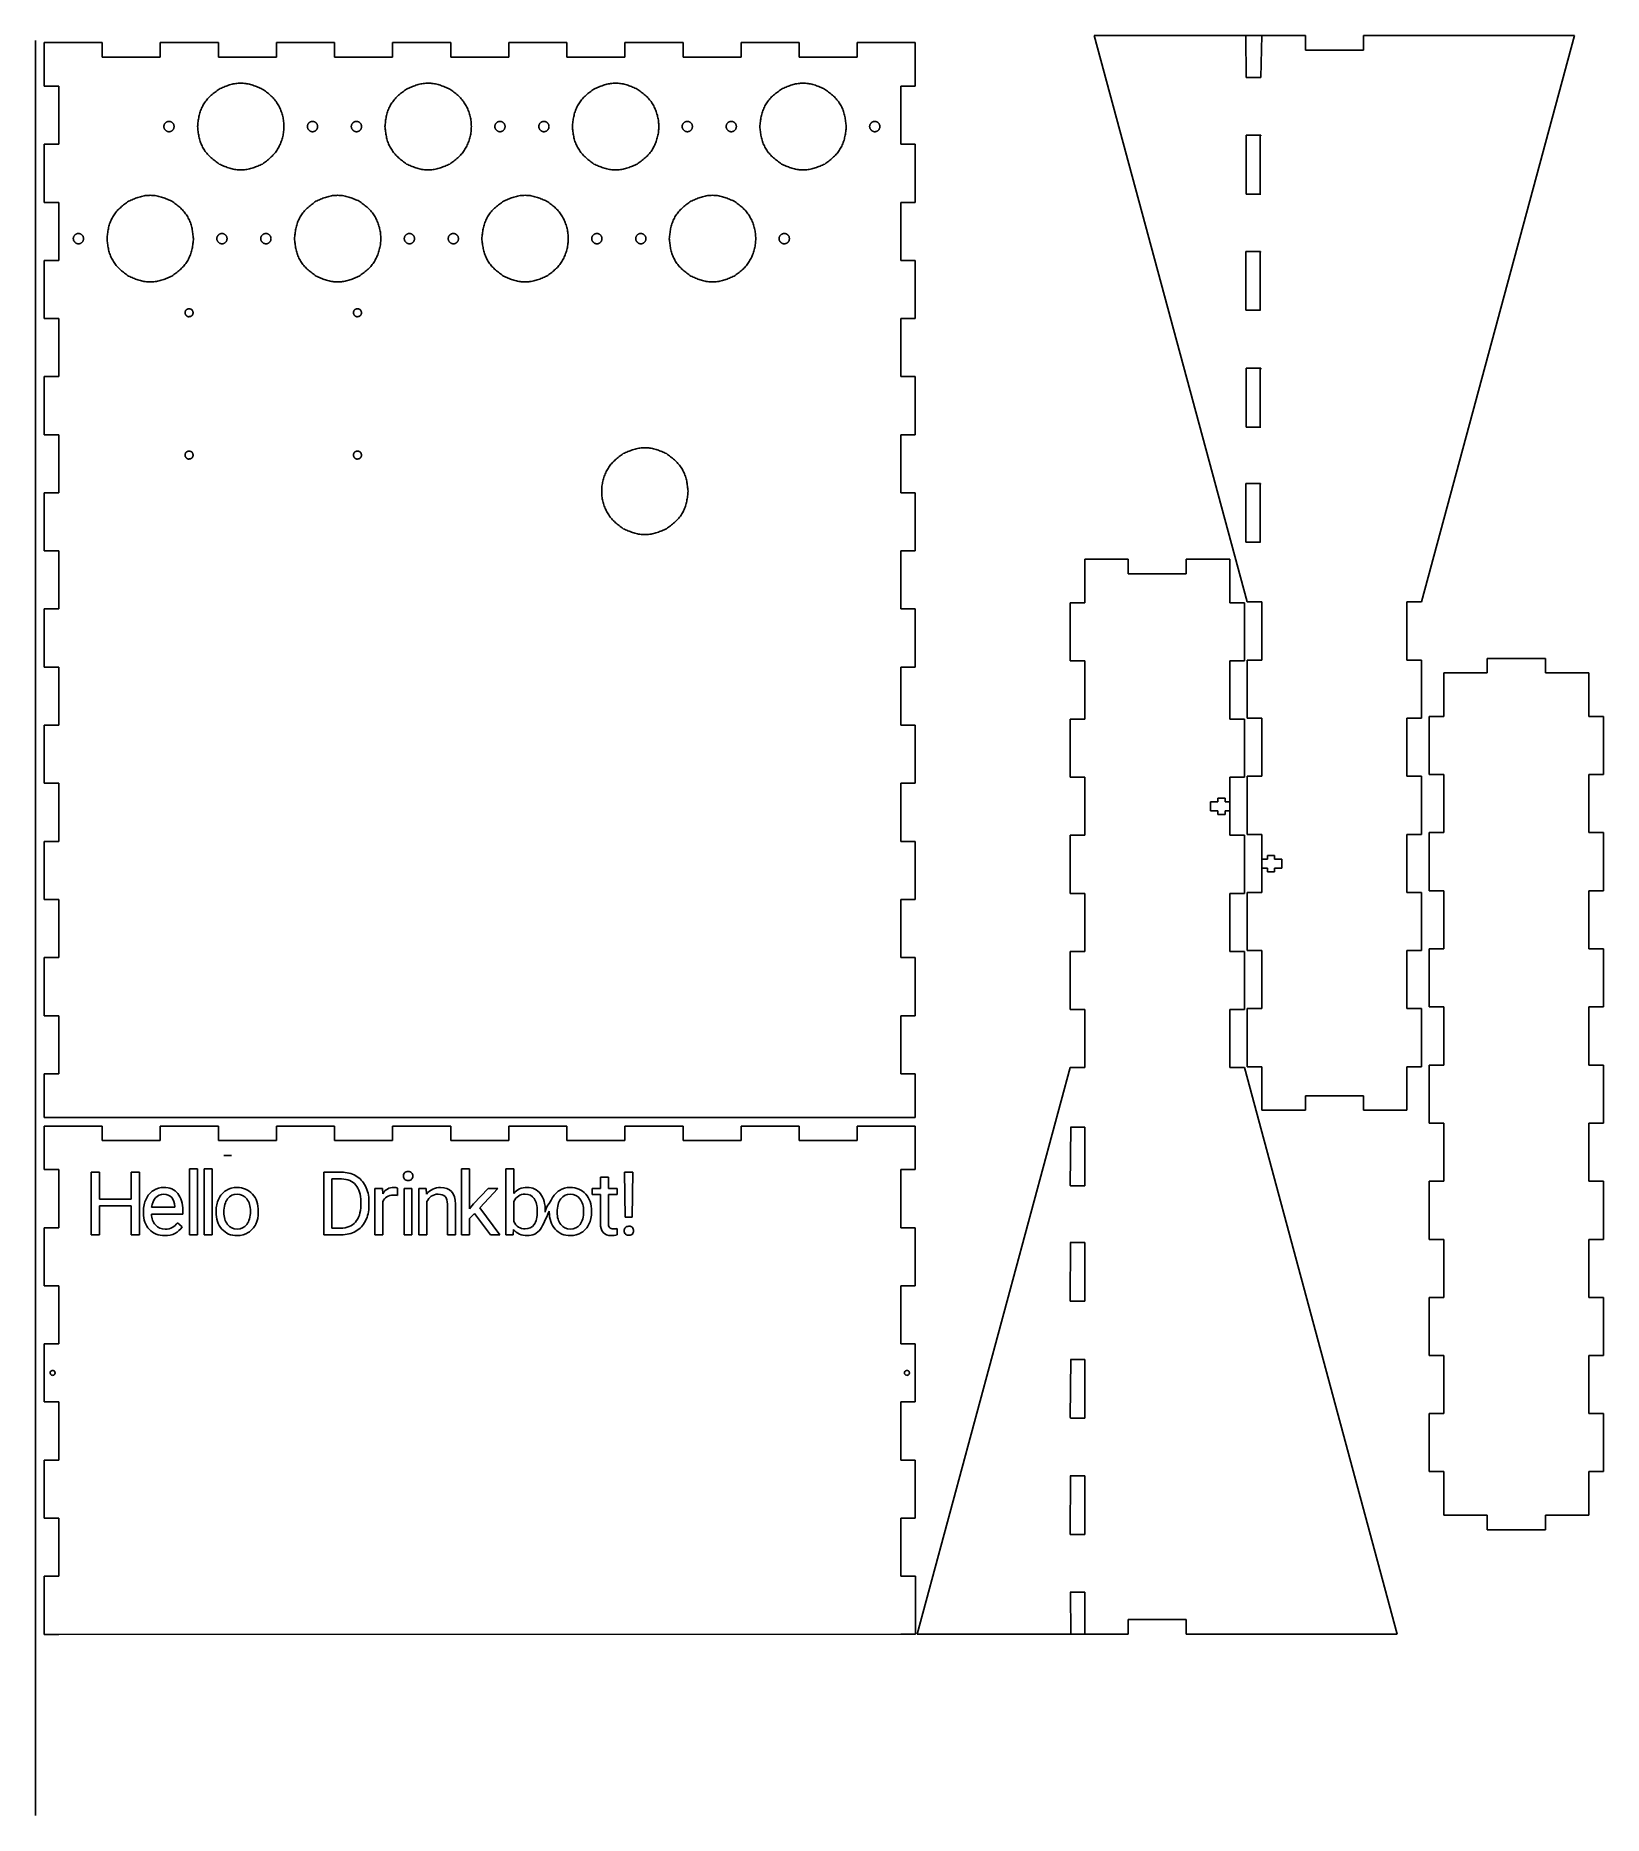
# Model space of a CAD drawing. Extents: x 610 to 1150, y 270 to 883.
import ezdxf

# ---------------------------------------------------------------- set-up
doc = ezdxf.new("R2010")
doc.units = 0
doc.layers.get('0').update_dxf_attribs({"linetype": 'CONTINUOUS'})

msp = doc.modelspace()

# ---------------------------------------------------------------- linework, layer by layer
at = {"color": 7}
for p, q in [((1047.430235, 882.528129), (974.72427, 882.528129)), ((974.72427, 882.528129), (1027.428158, 687.551961)), ((1026.969556, 882.526118), (1032.437488, 882.528129)), ((1027.040094, 868.135113), (1026.969556, 882.526118)), ((1032.437488, 882.528129), (1032.051382, 868.133181)), ((1047.430235, 877.518825), (1047.430235, 882.528129)), ((1140.138304, 882.528129), (1067.432312, 882.528129)), ((1067.432312, 882.528129), (1067.432312, 877.518825)), ((1087.434388, 687.551961), (1140.138304, 882.528129)), ((613.072771, 880.104822), (613.072771, 865.112075)), ((633.074848, 880.104822), (613.072771, 880.104822)), ((633.074848, 875.130761), (633.074848, 880.104822)), ((673.079001, 880.104822), (653.076925, 880.104822)), ((653.076925, 880.104822), (653.076925, 875.130761)), ((673.079001, 875.130761), (673.079001, 880.104822)), ((713.083181, 880.104822), (693.081105, 880.104822)), ((693.081105, 880.104822), (693.081105, 875.130761)), ((713.083181, 875.130761), (713.083181, 880.104822)), ((753.087335, 880.104822), (733.085258, 880.104822)), ((733.085258, 880.104822), (733.085258, 875.130761)), ((753.087335, 875.130761), (753.087335, 880.104822)), ((793.091488, 880.104822), (773.089411, 880.104822)), ((773.089411, 880.104822), (773.089411, 875.130761)), ((793.091488, 875.130761), (793.091488, 880.104822)), ((833.095668, 880.104822), (813.093591, 880.104822)), ((813.093591, 880.104822), (813.093591, 875.130761)), ((833.095668, 875.130761), (833.095668, 880.104822)), ((873.099821, 880.104822), (853.097744, 880.104822)), ((853.097744, 880.104822), (853.097744, 875.130761)), ((873.099821, 875.130761), (873.099821, 880.104822)), ((913.068705, 880.104822), (893.066629, 880.104822)), ((893.066629, 880.104822), (893.066629, 875.130761)), ((913.068705, 865.112075), (913.068705, 880.104822)), ((1067.432312, 877.518825), (1047.430235, 877.518825)), ((653.076925, 875.130761), (633.074848, 875.130761)), ((693.081105, 875.130761), (673.079001, 875.130761)), ((733.085258, 875.130761), (713.083181, 875.130761)), ((773.089411, 875.130761), (753.087335, 875.130761)), ((813.093591, 875.130761), (793.091488, 875.130761)), ((853.097744, 875.130761), (833.095668, 875.130761)), ((893.066629, 875.130761), (873.099821, 875.130761)), ((613.072771, 865.112075), (618.082101, 865.112075)), ((618.082101, 865.112075), (618.082101, 845.109998)), ((908.094645, 845.109998), (908.094645, 865.112075)), ((908.094645, 865.112075), (913.068705, 865.112075)), ((1032.04945, 868.135113), (1027.040094, 868.135113)), ((1032.051382, 868.133181), (1032.04945, 868.135113)), ((1032.04945, 848.238869), (1027.040094, 848.238869)), ((1027.040094, 848.238869), (1027.040094, 847.991934)), ((1027.040094, 847.991934), (1027.040094, 827.989857)), ((1031.908321, 827.989857), (1031.908321, 847.991934)), ((1031.908321, 847.991934), (1032.04945, 847.991934)), ((1032.04945, 847.991934), (1032.04945, 848.238869)), ((618.082101, 845.109998), (613.072771, 845.109998)), ((613.072771, 845.109998), (613.072771, 825.107921)), ((913.068705, 845.109998), (908.094645, 845.109998)), ((913.068705, 825.107921), (913.068705, 845.109998)), ((1027.040094, 827.989857), (1032.04945, 827.989857)), ((1032.04945, 827.989857), (1031.908321, 827.989857)), ((613.072771, 825.107921), (618.082101, 825.107921)), ((618.082101, 825.107921), (618.082101, 805.105845)), ((908.094645, 805.105845), (908.094645, 825.107921)), ((908.094645, 825.107921), (913.068705, 825.107921)), ((618.082101, 805.105845), (613.072771, 805.105845)), ((613.072771, 805.105845), (613.072771, 785.139037)), ((913.068705, 805.105845), (908.094645, 805.105845)), ((913.068705, 785.139037), (913.068705, 805.105845)), ((1031.943617, 808.199421), (1026.969556, 808.199421)), ((1026.969556, 808.199421), (1026.969556, 807.952485)), ((1026.969556, 807.952485), (1026.969556, 787.950408)), ((1031.837784, 787.950408), (1031.837784, 807.952485)), ((1031.837784, 807.952485), (1031.943617, 807.952485)), ((1031.943617, 807.952485), (1031.943617, 808.199421)), ((613.072771, 785.139037), (618.082101, 785.139037)), ((618.082101, 785.139037), (618.082101, 765.13696)), ((908.094645, 765.13696), (908.094645, 785.139037)), ((908.094645, 785.139037), (913.068705, 785.139037)), ((1026.969556, 787.950408), (1031.943617, 787.950408)), ((1031.943617, 787.950408), (1031.837784, 787.950408)), ((1032.04945, 767.983601), (1027.040094, 767.983601)), ((1027.040094, 767.983601), (1027.040094, 767.736665)), ((1027.040094, 767.736665), (1027.040094, 747.769884)), ((1031.908321, 747.769884), (1031.908321, 767.736665)), ((1031.908321, 767.736665), (1032.04945, 767.736665)), ((1032.04945, 767.736665), (1032.04945, 767.983601)), ((618.082101, 765.13696), (613.072771, 765.13696)), ((613.072771, 765.13696), (613.072771, 745.134884)), ((913.068705, 765.13696), (908.094645, 765.13696)), ((913.068705, 745.134884), (913.068705, 765.13696)), ((1027.040094, 747.769884), (1032.04945, 747.769884)), ((1032.04945, 747.769884), (1031.908321, 747.769884)), ((613.072771, 745.134884), (618.082101, 745.134884)), ((618.082101, 745.134884), (618.082101, 725.132807)), ((908.094645, 725.132807), (908.094645, 745.134884)), ((908.094645, 745.134884), (913.068705, 745.134884)), ((618.082101, 725.132807), (613.072771, 725.132807)), ((613.072771, 725.132807), (613.072771, 705.13073)), ((913.068705, 725.132807), (908.094645, 725.132807)), ((913.068705, 705.13073), (913.068705, 725.132807)), ((1031.943617, 728.296947), (1026.969556, 728.296947)), ((1026.969556, 728.296947), (1026.969556, 728.085281)), ((1026.969556, 728.085281), (1026.969556, 708.083204)), ((1031.837784, 708.083204), (1031.837784, 728.085281)), ((1031.837784, 728.085281), (1031.943617, 728.085281)), ((1031.943617, 728.085281), (1031.943617, 728.296947)), ((613.072771, 705.13073), (618.082101, 705.13073)), ((618.082101, 705.13073), (618.082101, 685.128654)), ((908.094645, 685.128654), (908.094645, 705.13073)), ((908.094645, 705.13073), (913.068705, 705.13073)), ((1026.969556, 708.083204), (1031.943617, 708.083204)), ((1031.943617, 708.083204), (1031.837784, 708.083204)), ((986.419001, 702.23864), (971.426254, 702.23864)), ((971.426254, 702.23864), (971.426254, 687.210625)), ((986.419001, 697.229284), (986.419001, 702.23864)), ((1021.413824, 702.23864), (1006.421077, 702.23864)), ((1006.421077, 702.23864), (1006.421077, 697.229284)), ((1021.413824, 687.210625), (1021.413824, 702.23864)), ((1006.421077, 697.229284), (986.419001, 697.229284)), ((971.426254, 687.210625), (966.416924, 687.210625)), ((966.416924, 687.210625), (966.416924, 667.243817)), ((1026.42318, 687.210625), (1021.413824, 687.210625)), ((1026.42318, 667.243817), (1026.42318, 687.210625)), ((1027.428158, 687.551961), (1032.437488, 687.551961)), ((1032.437488, 687.551961), (1032.437488, 667.549884)), ((1082.425059, 667.549884), (1082.425059, 687.551961)), ((1082.425059, 687.551961), (1087.434388, 687.551961)), ((618.082101, 685.128654), (613.072771, 685.128654)), ((613.072771, 685.128654), (613.072771, 665.126577)), ((913.068705, 685.128654), (908.094645, 685.128654)), ((913.068705, 665.126577), (913.068705, 685.128654)), ((1130.07064, 668.133632), (1110.068564, 668.133632)), ((1110.068564, 668.133632), (1110.068564, 663.124302)), ((1130.07064, 663.124302), (1130.07064, 668.133632)), ((613.072771, 665.126577), (618.082101, 665.126577)), ((618.082101, 665.126577), (618.082101, 645.124474)), ((908.094645, 645.124474), (908.094645, 665.126577)), ((908.094645, 665.126577), (913.068705, 665.126577)), ((966.416924, 667.243817), (971.426254, 667.243817)), ((971.426254, 667.243817), (971.426254, 647.24174)), ((1021.413824, 647.24174), (1021.413824, 667.243817)), ((1021.413824, 667.243817), (1026.42318, 667.243817)), ((1032.437488, 667.549884), (1027.428158, 667.549884)), ((1027.428158, 667.549884), (1027.428158, 647.547807)), ((1087.434388, 667.549884), (1082.425059, 667.549884)), ((1087.434388, 647.547807), (1087.434388, 667.549884)), ((1110.068564, 663.124302), (1095.075817, 663.124302)), ((1095.075817, 663.124302), (1095.075817, 648.131555)), ((1145.063387, 663.124275), (1130.07064, 663.124302)), ((1145.063387, 648.131555), (1145.063387, 663.124275)), ((618.082101, 645.124474), (613.072771, 645.124474)), ((613.072771, 645.124474), (613.072771, 625.122397)), ((913.068705, 645.124474), (908.094645, 645.124474)), ((913.068705, 625.122397), (913.068705, 645.124474)), ((971.426254, 647.24174), (966.416924, 647.24174)), ((966.416924, 647.24174), (966.416924, 627.239664)), ((1026.42318, 647.24174), (1021.413824, 647.24174)), ((1026.42318, 627.239664), (1026.42318, 647.24174)), ((1027.428158, 647.547807), (1032.437488, 647.547807)), ((1032.437488, 647.547807), (1032.437488, 627.545731)), ((1082.425059, 627.545731), (1082.425059, 647.547807)), ((1082.425059, 647.547807), (1087.434388, 647.547807)), ((1095.075817, 648.131555), (1090.066487, 648.131555)), ((1090.066487, 648.131555), (1090.066487, 628.129478)), ((1150.072717, 648.131555), (1145.063387, 648.131555)), ((1150.072717, 628.129478), (1150.072717, 648.131555)), ((613.072771, 625.122397), (618.082101, 625.122397)), ((618.082101, 625.122397), (618.082101, 605.120321)), ((908.094645, 605.120321), (908.094645, 625.122397)), ((908.094645, 625.122397), (913.068705, 625.122397)), ((966.416924, 627.239664), (971.426254, 627.239664)), ((971.426254, 627.239664), (971.426254, 607.237587)), ((1021.413824, 607.237587), (1021.413824, 627.239664)), ((1021.413824, 627.239664), (1026.42318, 627.239664)), ((1032.437488, 627.545731), (1027.428158, 627.545731)), ((1027.428158, 627.545731), (1027.428158, 607.543654)), ((1087.434388, 627.545731), (1082.425059, 627.545731)), ((1087.434388, 607.543654), (1087.434388, 627.545731)), ((1090.066487, 628.129478), (1095.075817, 628.129478)), ((1095.075817, 628.129478), (1095.075817, 608.127402)), ((1145.063387, 608.127402), (1145.063387, 628.129478)), ((1145.063387, 628.129478), (1150.072717, 628.129478)), ((1019.79431, 619.948938), (1017.294315, 619.948938)), ((1017.294315, 619.948938), (1017.294315, 618.69894)), ((1019.79431, 618.69894), (1019.79431, 619.948938)), ((1017.294315, 618.69894), (1014.79432, 618.69894)), ((1014.79432, 618.69894), (1014.79432, 615.598923)), ((1014.79432, 615.598923), (1017.294315, 615.598923)), ((1017.294315, 615.598923), (1017.294315, 614.348925)), ((1017.294315, 614.348925), (1019.79431, 614.348925)), ((1021.508333, 618.69894), (1019.79431, 618.69894)), ((1019.79431, 614.348925), (1019.79431, 615.598923)), ((1019.79431, 615.598923), (1021.508333, 615.598923)), ((971.426254, 607.237587), (966.416924, 607.237587)), ((966.416924, 607.237587), (966.416924, 587.23551)), ((1026.42318, 607.237587), (1021.413824, 607.237587)), ((1026.42318, 587.23551), (1026.42318, 607.237587)), ((1027.428158, 607.543654), (1032.437488, 607.543654)), ((1032.437488, 607.543654), (1032.437488, 587.541577)), ((1082.425059, 587.541577), (1082.425059, 607.543654)), ((1082.425059, 607.543654), (1087.434388, 607.543654)), ((1095.075817, 608.127402), (1090.066487, 608.127402)), ((1090.066487, 608.127402), (1090.066487, 588.125299)), ((1150.072717, 608.127402), (1145.063387, 608.127402)), ((1150.072717, 588.125299), (1150.072717, 608.127402)), ((618.082101, 605.120321), (613.072771, 605.120321)), ((613.072771, 605.120321), (613.072771, 585.118244)), ((913.068705, 605.120321), (908.094645, 605.120321)), ((913.068705, 585.118244), (913.068705, 605.120321)), ((1034.332302, 598.984357), (1032.618278, 598.984357)), ((1032.618278, 595.88434), (1034.332302, 595.88434)), ((1036.832297, 600.234354), (1034.332302, 600.234354)), ((1034.332302, 600.234354), (1034.332302, 598.984357)), ((1034.332302, 595.88434), (1034.332302, 594.634342)), ((1034.332302, 594.634342), (1036.832297, 594.634342)), ((1036.832297, 598.984357), (1036.832297, 600.234354)), ((1039.332292, 598.984357), (1036.832297, 598.984357)), ((1036.832297, 594.634342), (1036.832297, 595.88434)), ((1036.832297, 595.88434), (1039.332292, 595.88434)), ((1039.332292, 595.88434), (1039.332292, 598.984357)), ((613.072771, 585.118244), (618.082101, 585.118244)), ((618.082101, 585.118244), (618.082101, 565.116167)), ((908.094645, 565.116167), (908.094645, 585.118244)), ((908.094645, 585.118244), (913.068705, 585.118244)), ((966.416924, 587.23551), (971.426254, 587.23551)), ((971.426254, 587.23551), (971.426254, 567.233407)), ((1021.413824, 567.233407), (1021.413824, 587.23551)), ((1021.413824, 587.23551), (1026.42318, 587.23551)), ((1032.437488, 587.541577), (1027.428158, 587.541577)), ((1027.428158, 587.541577), (1027.428158, 567.539501)), ((1087.434388, 587.541577), (1082.425059, 587.541577)), ((1087.434388, 567.539501), (1087.434388, 587.541577)), ((1090.066487, 588.125299), (1095.075817, 588.125299)), ((1095.075817, 588.125299), (1095.075817, 568.123222)), ((1145.063387, 568.123222), (1145.063387, 588.125299)), ((1145.063387, 588.125299), (1150.072717, 588.125299)), ((618.082101, 565.116167), (613.072771, 565.116167)), ((613.072771, 565.116167), (613.072771, 545.114088)), ((913.068705, 565.116167), (908.094645, 565.116167)), ((913.068705, 545.114088), (913.068705, 565.116167)), ((971.426254, 567.233407), (966.416924, 567.233407)), ((966.416924, 567.233407), (966.416924, 547.23133)), ((1026.42318, 567.233407), (1021.413824, 567.233407)), ((1026.42318, 547.23133), (1026.42318, 567.233407)), ((1027.428158, 567.539501), (1032.437488, 567.539501)), ((1032.437488, 567.539501), (1032.437488, 547.537416)), ((1082.425059, 547.537416), (1082.425059, 567.539501)), ((1082.425059, 567.539501), (1087.434388, 567.539501)), ((1095.075817, 568.123222), (1090.066487, 568.123222)), ((1090.066487, 568.123222), (1090.066487, 548.121145)), ((1150.072717, 568.123222), (1145.063387, 568.123222)), ((1150.072717, 548.121145), (1150.072717, 568.123222)), ((966.416924, 547.23133), (971.426254, 547.23133)), ((971.426254, 547.23133), (971.426254, 527.229262)), ((1021.413824, 527.229262), (1021.413824, 547.23133)), ((1021.413824, 547.23133), (1026.42318, 547.23133)), ((1032.437488, 547.537416), (1027.428158, 547.537416)), ((1027.428158, 547.537416), (1027.428158, 527.535334)), ((1087.434388, 547.537416), (1082.425059, 547.537416)), ((1087.434388, 527.535334), (1087.434388, 547.537416)), ((1090.066487, 548.121145), (1095.075817, 548.121145)), ((1095.075817, 548.121145), (1095.075817, 528.119074)), ((1145.063387, 528.119074), (1145.063387, 548.121145)), ((1145.063387, 548.121145), (1150.072717, 548.121145)), ((613.072771, 545.114088), (618.082101, 545.114088)), ((618.082101, 545.114088), (618.082101, 525.112017)), ((908.094645, 525.112017), (908.094645, 545.114088)), ((908.094645, 545.114088), (913.068705, 545.114088)), ((966.416924, 527.229262), (913.713035, 332.217809)), ((971.426254, 527.229262), (966.416924, 527.229262)), ((1026.423154, 527.229262), (1021.413824, 527.229262)), ((1079.04235, 332.217809), (1026.423154, 527.229262)), ((1027.428158, 527.535334), (1032.437488, 527.535334)), ((1032.437488, 527.535334), (1032.437488, 512.542592)), ((1082.425059, 512.542592), (1082.425059, 527.535334)), ((1082.425059, 527.535334), (1087.434388, 527.535334)), ((1095.075817, 528.119074), (1090.066487, 528.119074)), ((1090.066487, 528.119074), (1090.066487, 508.116992)), ((1150.072717, 528.119074), (1145.063387, 528.119074)), ((1150.072717, 508.116992), (1150.072717, 528.119074)), ((618.082101, 525.112017), (613.072771, 525.112017)), ((613.072771, 525.112017), (613.072771, 510.119275)), ((913.068705, 525.112017), (908.094645, 525.112017)), ((913.068705, 510.119275), (913.068705, 525.112017)), ((1047.430235, 512.542592), (1047.430235, 517.551936)), ((1047.430235, 517.551936), (1067.432312, 517.551936)), ((1067.432312, 517.551936), (1067.432312, 512.542592)), ((613.072771, 510.119275), (633.074848, 510.119275)), ((633.074848, 510.119275), (673.079001, 510.119275)), ((673.079001, 510.119275), (693.081105, 510.119275)), ((693.081105, 510.119275), (713.083181, 510.119275)), ((713.083181, 510.119275), (733.085258, 510.119275)), ((733.085258, 510.119275), (753.087335, 510.119275)), ((753.087335, 510.119275), (773.089411, 510.119275)), ((773.089411, 510.119275), (793.091488, 510.119275)), ((793.091488, 510.119275), (813.093591, 510.119275)), ((813.093591, 510.119275), (833.095668, 510.119275)), ((833.095668, 510.119275), (853.097744, 510.119275)), ((853.097744, 510.119275), (873.099821, 510.119275)), ((873.099821, 510.119275), (893.066629, 510.119275)), ((893.066629, 510.119275), (913.068705, 510.119275)), ((1032.437488, 512.542592), (1047.430235, 512.542592)), ((1067.432312, 512.542592), (1082.425059, 512.542592)), ((633.074848, 507.120726), (613.072771, 507.120726)), ((613.072771, 507.120726), (613.072771, 492.127987)), ((633.074848, 502.111383), (633.074848, 507.120726)), ((673.079001, 507.120726), (653.076925, 507.120726)), ((653.076925, 507.120726), (653.076925, 502.111383)), ((673.079001, 502.111383), (673.079001, 507.120726)), ((713.083181, 507.120726), (693.081105, 507.120726)), ((693.081105, 507.120726), (693.081105, 502.111383)), ((713.083181, 502.111383), (713.083181, 507.120726)), ((753.087335, 507.120726), (733.085258, 507.120726)), ((733.085258, 507.120726), (733.085258, 502.111383)), ((753.087335, 502.111383), (753.087335, 507.120726)), ((793.091488, 507.120726), (773.089411, 507.120726)), ((773.089411, 507.120726), (773.089411, 502.111383)), ((793.091488, 502.111383), (793.091488, 507.120726)), ((833.095668, 507.120726), (813.093591, 507.120726)), ((813.093591, 507.120726), (813.093591, 502.111383)), ((833.095668, 502.111383), (833.095668, 507.120726)), ((873.099821, 507.120726), (853.097744, 507.120726)), ((853.097744, 507.120726), (853.097744, 502.111383)), ((873.099821, 502.111383), (873.099821, 507.120726)), ((913.068705, 507.120726), (893.066629, 507.120726)), ((893.066629, 507.120726), (893.066629, 502.111383)), ((913.068705, 492.127987), (913.068705, 507.120726)), ((966.653382, 506.698029), (966.416686, 486.695944)), ((971.52161, 506.698029), (966.547549, 506.698029)), ((966.547549, 506.698029), (966.653382, 506.698029)), ((971.52161, 486.695944), (971.52161, 506.698029)), ((1090.066487, 508.116992), (1095.075817, 508.116992)), ((1095.075817, 508.116992), (1095.075817, 488.114921)), ((1145.063387, 488.114921), (1145.063387, 508.116992)), ((1145.063387, 508.116992), (1150.072717, 508.116992)), ((653.076925, 502.111383), (633.074848, 502.111383)), ((693.081105, 502.111383), (673.079001, 502.111383)), ((733.085258, 502.111383), (713.083181, 502.111383)), ((773.089411, 502.111383), (753.087335, 502.111383)), ((813.093591, 502.111383), (793.091488, 502.111383)), ((853.097744, 502.111383), (833.095668, 502.111383)), ((893.066629, 502.111383), (873.099821, 502.111383)), ((613.072771, 492.127987), (618.082101, 492.127987)), ((618.082101, 492.127987), (618.082101, 472.125902)), ((908.094645, 472.125902), (908.094645, 492.127987)), ((908.094645, 492.127987), (913.068705, 492.127987)), ((966.416686, 486.695944), (966.547549, 486.695944)), ((966.547549, 486.695944), (966.547549, 486.484283)), ((966.547549, 486.484283), (971.52161, 486.484283)), ((971.52161, 486.484283), (971.52161, 486.695944)), ((1095.075817, 488.114921), (1090.066487, 488.114921)), ((1090.066487, 488.114921), (1090.066487, 468.112833)), ((1150.072717, 488.114921), (1145.063387, 488.114921)), ((1150.072717, 468.112833), (1150.072717, 488.114921)), ((618.082101, 472.125902), (613.072771, 472.125902)), ((613.072771, 472.125902), (613.072771, 452.123831)), ((913.068705, 472.125902), (908.094645, 472.125902)), ((913.068705, 452.123831), (913.068705, 472.125902)), ((966.582818, 467.011365), (966.416686, 447.00928)), ((971.451045, 467.011365), (966.441689, 467.011365)), ((966.441689, 467.011365), (966.582818, 467.011365)), ((971.451045, 447.00928), (971.451045, 467.011365)), ((1090.066487, 468.112833), (1095.075817, 468.112833)), ((1095.075817, 468.112833), (1095.075817, 448.146031)), ((1145.063387, 448.146031), (1145.063387, 468.112833)), ((1145.063387, 468.112833), (1150.072717, 468.112833)), ((613.072771, 452.123831), (618.082101, 452.123831)), ((618.082101, 452.123831), (618.082101, 432.121746)), ((908.094645, 432.121746), (908.094645, 452.123831)), ((908.094645, 452.123831), (913.068705, 452.123831)), ((1095.075817, 448.146031), (1090.066487, 448.146031)), ((1090.066487, 448.146031), (1090.066487, 428.143959)), ((1150.072717, 448.146031), (1145.063387, 448.146031)), ((1150.072717, 428.143959), (1150.072717, 448.146031)), ((966.416686, 447.00928), (966.441689, 447.00928)), ((966.441689, 447.00928), (966.441689, 446.797616)), ((966.441689, 446.797616), (971.451045, 446.797616)), ((971.451045, 446.797616), (971.451045, 447.00928)), ((618.082101, 432.121746), (613.072771, 432.121746)), ((613.072771, 432.121746), (613.072771, 412.119664)), ((913.068705, 432.121746), (908.094645, 432.121746)), ((913.068705, 412.119664), (913.068705, 432.121746)), ((966.653382, 426.795534), (966.416686, 406.793471)), ((971.52161, 426.795534), (966.547549, 426.795534)), ((966.547549, 426.795534), (966.653382, 426.795534)), ((971.52161, 406.793471), (971.52161, 426.795534)), ((1090.066487, 428.143959), (1095.075817, 428.143959)), ((1095.075817, 428.143959), (1095.075817, 408.141883)), ((1145.063387, 408.141883), (1145.063387, 428.143959)), ((1145.063387, 428.143959), (1150.072717, 428.143959)), ((613.072771, 412.119664), (618.082101, 412.119664)), ((618.082101, 412.119664), (618.082101, 392.11758)), ((908.094645, 392.11758), (908.094645, 412.119664)), ((908.094645, 412.119664), (913.068705, 412.119664)), ((966.416686, 406.793471), (966.547549, 406.793471)), ((966.547549, 406.793471), (966.547549, 406.581796)), ((966.547549, 406.581796), (971.52161, 406.581796)), ((971.52161, 406.581796), (971.52161, 406.793471)), ((1095.075817, 408.141883), (1090.066487, 408.141883)), ((1090.066487, 408.141883), (1090.066487, 388.139801)), ((1150.072717, 408.141883), (1145.063387, 408.141883)), ((1150.072717, 388.139801), (1150.072717, 408.141883)), ((618.082101, 392.11758), (613.072771, 392.11758)), ((613.072771, 392.11758), (613.072771, 372.115516)), ((913.068705, 392.11758), (908.094645, 392.11758)), ((913.068705, 372.115516), (913.068705, 392.11758)), ((966.582818, 386.756099), (966.416686, 366.754033)), ((971.451045, 386.756099), (966.441689, 386.756099)), ((966.441689, 386.756099), (966.582818, 386.756099)), ((971.451045, 366.754033), (971.451045, 386.756099)), ((1090.066487, 388.139801), (1095.075817, 388.139801)), ((1095.075817, 388.139801), (1095.075817, 373.119191)), ((1145.063387, 373.147062), (1145.063387, 388.139801)), ((1145.063387, 388.139801), (1150.072717, 388.139801)), ((613.072771, 372.115516), (618.082101, 372.115516)), ((618.082101, 372.115516), (618.082101, 352.148703)), ((908.165579, 352.148351), (908.094645, 372.115516)), ((908.094645, 372.115516), (913.068705, 372.115516)), ((1095.075817, 373.119191), (1110.070707, 373.147062)), ((1110.070707, 373.147062), (1110.068564, 368.137719)), ((1110.068564, 368.137719), (1130.07064, 368.137719)), ((1130.07064, 368.137719), (1130.07064, 373.147062)), ((1130.07064, 373.147062), (1145.063387, 373.147062)), ((966.416686, 366.754033), (966.441689, 366.754033)), ((966.441689, 366.754033), (966.441689, 366.542361)), ((966.441689, 366.542361), (971.451045, 366.542361)), ((971.451045, 366.542361), (971.451045, 366.754033)), ((618.082101, 352.148706), (613.108226, 352.134381)), ((613.108226, 352.134381), (613.108226, 332.132305)), ((618.082101, 352.148703), (618.082101, 352.148706)), ((913.13964, 352.148351), (908.165579, 352.148351)), ((913.13964, 332.146275), (913.13964, 352.148351)), ((971.451045, 346.646123), (966.441689, 346.646123)), ((966.441689, 346.646123), (966.582818, 346.646123)), ((966.582818, 346.646123), (966.634041, 332.211631)), ((971.52161, 332.255102), (971.451045, 346.646123)), ((986.419001, 332.217809), (986.419001, 337.227152)), ((986.419001, 337.227152), (1006.421077, 337.227152)), ((1006.421077, 337.227152), (1006.421077, 332.217809)), ((613.108226, 332.132305), (618.117555, 332.132305)), ((618.117555, 332.132305), (908.094671, 332.146436)), ((908.094671, 332.146436), (913.13964, 332.146275)), ((913.713035, 332.217809), (986.419001, 332.217809)), ((1006.421077, 332.217809), (1021.413824, 332.217809)), ((1021.413824, 332.217809), (1079.04235, 332.217809))]:
    msp.add_line(p, q, dxfattribs=at)
at = {"color": 3}
msp.add_line((610.132298, 880.797563), (610.132298, 269.797587), dxfattribs=at)
at = {"color": 5}
for p, q in [((677.597307, 496.933627), (675.010503, 496.933627)), ((629.318267, 469.663997), (629.318267, 491.223997)), ((629.318267, 491.223997), (632.158267, 491.223997)), ((632.158267, 491.223997), (632.158267, 481.943997)), ((642.998267, 481.943997), (642.998267, 491.223997)), ((642.998267, 491.223997), (645.878267, 491.223997)), ((645.878267, 491.223997), (645.878267, 469.663997)), ((663.158267, 469.663997), (663.158267, 492.423997)), ((663.158267, 492.423997), (665.878267, 492.423997)), ((665.878267, 492.423997), (665.878267, 469.663997)), ((668.198267, 469.663997), (668.198267, 492.423997)), ((668.198267, 492.423997), (670.918267, 492.423997)), ((670.918267, 492.423997), (670.918267, 469.663997)), ((709.358267, 469.663997), (709.358267, 491.223997)), ((709.358267, 491.223997), (715.438267, 491.223997)), ((756.798267, 469.663997), (756.798267, 492.423997)), ((756.798267, 492.423997), (759.558267, 492.423997)), ((759.558267, 492.423997), (759.558267, 478.623997)), ((772.118267, 469.663997), (772.118267, 492.423997)), ((772.118267, 492.423997), (774.838267, 492.423997)), ((774.838267, 492.423997), (774.838267, 483.943997)), ((813.158267, 475.743997), (812.958267, 491.223997)), ((812.958267, 491.223997), (815.838267, 491.223997)), ((815.838267, 491.223997), (815.598267, 475.743997)), ((712.198267, 488.903997), (712.198267, 471.983997)), ((715.518267, 488.903997), (712.198267, 488.903997)), ((726.998267, 469.663997), (726.998267, 485.663997)), ((726.998267, 485.663997), (729.638267, 485.663997)), ((729.638267, 485.663997), (729.678267, 483.823997)), ((734.718267, 485.783997), (734.718267, 483.223997)), ((737.038267, 469.663997), (737.038267, 485.663997)), ((737.038267, 485.663997), (739.758267, 485.663997)), ((739.758267, 485.663997), (739.758267, 469.663997)), ((742.118267, 469.663997), (742.118267, 485.663997)), ((742.118267, 485.663997), (744.678267, 485.663997)), ((744.678267, 485.663997), (744.798267, 483.663997)), ((760.998267, 480.383997), (765.998267, 485.663997)), ((769.318267, 485.663997), (763.078267, 478.983997)), ((765.998267, 485.663997), (769.318267, 485.663997)), ((801.758267, 483.543997), (801.758267, 485.663997)), ((801.758267, 485.663997), (804.638267, 485.663997)), ((804.638267, 485.663997), (804.638267, 489.543997)), ((804.638267, 489.543997), (807.398267, 489.543997)), ((807.398267, 489.543997), (807.398267, 485.663997)), ((807.398267, 485.663997), (810.398267, 485.663997)), ((810.398267, 485.663997), (810.398267, 483.543997)), ((632.158267, 481.943997), (642.998267, 481.943997)), ((642.998267, 479.623997), (632.158267, 479.623997)), ((632.158267, 479.623997), (632.158267, 469.663997)), ((642.998267, 469.663997), (642.998267, 479.623997)), ((650.078267, 479.143997), (658.118267, 479.143997)), ((658.118267, 479.143997), (658.118267, 479.343997)), ((660.838267, 477.983997), (660.838267, 476.823997)), ((722.118267, 479.863997), (722.118267, 481.103997)), ((724.918267, 481.183997), (724.918267, 479.783997)), ((729.718267, 481.063997), (729.718267, 469.663997)), ((744.838267, 481.103997), (744.838267, 469.663997)), ((751.958267, 469.663997), (751.958267, 480.263997)), ((754.718267, 480.263997), (754.718267, 469.663997)), ((759.558267, 478.623997), (760.998267, 480.383997)), ((763.078267, 478.983997), (770.038267, 469.663997)), ((774.838267, 481.143997), (774.838267, 474.223997)), ((804.638267, 483.543997), (801.758267, 483.543997)), ((804.638267, 473.623997), (804.638267, 483.543997)), ((810.398267, 483.543997), (807.398267, 483.543997)), ((807.398267, 483.543997), (807.398267, 473.623997)), ((647.278267, 477.223997), (647.278267, 477.743997)), ((660.838267, 476.823997), (649.998267, 476.823997)), ((658.958267, 473.783997), (660.638267, 472.463997)), ((672.278267, 477.623997), (672.278267, 477.823997)), ((686.838267, 477.703997), (686.838267, 477.503997)), ((712.198267, 471.983997), (715.158267, 471.983997)), ((761.278267, 477.063997), (759.558267, 475.263997)), ((759.558267, 475.263997), (759.558267, 469.663997)), ((766.838267, 469.663997), (761.278267, 477.063997)), ((785.678267, 477.743997), (785.678267, 477.503997)), ((787.038267, 477.623997), (787.038267, 477.823997)), ((801.598267, 477.703997), (801.598267, 477.503997)), ((810.478267, 471.863997), (810.478267, 469.663997)), ((815.598267, 475.743997), (813.158267, 475.743997)), ((632.158267, 469.663997), (629.318267, 469.663997)), ((645.878267, 469.663997), (642.998267, 469.663997)), ((665.878267, 469.663997), (663.158267, 469.663997)), ((670.918267, 469.663997), (668.198267, 469.663997)), ((715.318267, 469.663997), (709.358267, 469.663997)), ((729.718267, 469.663997), (726.998267, 469.663997)), ((739.758267, 469.663997), (737.038267, 469.663997)), ((744.838267, 469.663997), (742.118267, 469.663997)), ((754.718267, 469.663997), (751.958267, 469.663997)), ((759.558267, 469.663997), (756.798267, 469.663997)), ((770.038267, 469.663997), (766.838267, 469.663997)), ((774.638267, 469.663997), (772.118267, 469.663997)), ((774.758267, 471.543997), (774.638267, 469.663997))]:
    msp.add_line(p, q, dxfattribs=at)
at = {"color": 7}
for points in [[(673.32599, 864.10679), (672.892326, 863.765837), (672.423393, 863.424883), (671.96257, 863.072983)], [(674.926776, 864.800039), (674.389588, 864.577279), (673.857789, 864.342035), (673.32599, 864.10679)], [(676.550569, 865.414312), (676.001346, 865.231059), (675.461392, 865.021732), (674.926776, 864.800039)], [(678.220359, 865.870635), (677.655019, 865.753824), (677.098186, 865.597029), (676.550569, 865.414312)], [(679.920363, 866.101287), (679.34931, 866.0629), (678.780656, 865.986404), (678.220359, 865.870635)], [(681.642511, 866.10154), (681.069258, 866.139954), (680.493602, 866.139821), (679.920363, 866.101287)], [(683.342057, 865.870635), (682.781981, 865.986789), (682.213438, 866.063282), (681.642511, 866.10154)], [(685.003937, 865.4145), (684.459003, 865.597178), (683.904804, 865.753927), (683.342057, 865.870635)], [(686.619903, 864.800186), (686.087931, 865.021896), (685.550595, 865.231245), (685.003937, 865.4145)], [(688.212904, 864.142059), (687.683709, 864.342084), (687.154514, 864.577377), (686.619903, 864.800186)], [(689.62361, 863.103603), (689.158994, 863.457362), (688.685949, 863.799711), (688.212904, 864.142059)], [(737.882974, 864.10679), (737.414041, 863.765837), (736.945108, 863.424883), (736.484285, 863.072983)], [(739.48376, 864.800039), (738.946572, 864.577279), (738.414773, 864.342035), (737.882974, 864.10679)], [(741.107553, 865.414312), (740.55833, 865.231059), (740.018376, 865.021732), (739.48376, 864.800039)], [(742.777343, 865.870635), (742.212003, 865.753824), (741.65517, 865.597029), (741.107553, 865.414312)], [(744.477347, 866.101287), (743.906294, 866.0629), (743.33764, 865.986404), (742.777343, 865.870635)], [(746.199495, 866.10154), (745.626242, 866.139954), (745.050586, 866.139821), (744.477347, 866.101287)], [(747.89904, 865.870635), (747.338965, 865.986789), (746.770422, 866.063282), (746.199495, 866.10154)], [(749.560915, 865.4145), (749.015983, 865.597178), (748.461786, 865.753927), (747.89904, 865.870635)], [(751.176875, 864.800186), (750.644904, 865.021895), (750.107571, 865.231245), (749.560915, 865.4145)], [(752.769887, 864.142059), (752.240689, 864.342083), (751.71149, 864.577376), (751.176875, 864.800186)], [(754.180588, 863.103603), (753.715974, 863.457363), (753.242931, 863.799711), (752.769887, 864.142059)], [(802.439958, 864.10679), (801.971024, 863.765837), (801.50209, 863.424883), (801.041268, 863.072983)], [(804.040743, 864.800039), (803.503556, 864.577279), (802.971757, 864.342035), (802.439958, 864.10679)], [(805.664529, 865.414312), (805.115308, 865.231058), (804.575357, 865.021731), (804.040743, 864.800039)], [(807.3343, 865.870635), (806.768966, 865.753824), (806.21214, 865.597029), (805.664529, 865.414312)], [(809.034324, 866.101287), (808.463265, 866.0629), (807.894604, 865.986406), (807.3343, 865.870635)], [(810.756478, 866.10154), (810.183223, 866.139954), (809.607565, 866.13982), (809.034324, 866.101287)], [(812.456025, 865.870636), (811.895949, 865.98679), (811.327405, 866.063283), (810.756478, 866.10154)], [(814.117899, 865.4145), (813.572967, 865.597178), (813.01877, 865.753927), (812.456025, 865.870636)], [(815.733852, 864.800186), (815.201883, 865.021895), (814.664553, 865.231244), (814.117899, 865.4145)], [(817.326845, 864.142059), (816.797652, 864.342083), (816.26846, 864.577376), (815.733852, 864.800186)], [(818.737563, 863.103603), (818.272944, 863.457364), (817.799895, 863.799712), (817.326845, 864.142059)], [(866.996942, 864.10679), (866.528008, 863.765837), (866.059074, 863.424883), (865.598251, 863.072983)], [(868.597721, 864.800039), (868.060536, 864.577279), (867.528739, 864.342035), (866.996942, 864.10679)], [(870.221501, 865.414312), (869.672282, 865.231059), (869.132333, 865.021732), (868.597721, 864.800039)], [(871.891284, 865.870635), (871.325946, 865.753825), (870.769116, 865.59703), (870.221501, 865.414312)], [(873.5913, 866.101288), (873.020243, 866.062901), (872.451585, 865.986406), (871.891284, 865.870635)], [(875.313442, 866.10154), (874.740191, 866.139954), (874.164537, 866.139821), (873.5913, 866.101288)], [(877.012982, 865.870635), (876.452908, 865.986788), (875.884367, 866.063282), (875.313442, 866.10154)], [(878.674874, 865.4145), (878.129936, 865.597179), (877.575733, 865.753927), (877.012982, 865.870635)], [(880.290834, 864.800186), (879.758864, 865.021896), (879.221531, 865.231246), (878.674874, 865.4145)], [(881.84856, 864.142059), (881.354636, 864.342083), (880.825443, 864.577376), (880.290834, 864.800186)], [(883.253058, 863.103603), (882.79034, 863.457105), (882.31945, 863.799582), (881.84856, 864.142059)], [(667.478813, 857.913437), (667.22625, 857.398602), (667.008101, 856.866695), (666.828485, 856.322325)], [(668.34116, 859.408147), (668.020608, 858.929943), (667.732368, 858.430293), (667.478813, 857.913437)], [(669.39325, 860.76722), (669.011748, 860.339445), (668.660428, 859.884433), (668.34116, 859.408147)], [(670.620895, 861.979638), (670.189647, 861.598658), (669.77624, 861.196664), (669.39325, 860.76722)], [(671.96257, 863.072983), (671.504007, 862.722809), (671.053475, 862.361795), (670.620895, 861.979638)], [(690.972215, 862.00518), (690.537964, 862.389834), (690.084942, 862.752344), (689.62361, 863.103603)], [(692.196602, 860.786825), (691.816191, 861.219362), (691.403459, 861.623191), (690.972215, 862.00518)], [(693.228962, 859.42983), (692.916139, 859.904912), (692.572117, 860.359856), (692.196602, 860.786825)], [(694.081247, 857.937845), (693.827771, 858.451858), (693.544208, 858.95107), (693.228962, 859.42983)], [(694.75351, 856.349762), (694.559739, 856.891166), (694.335646, 857.42196), (694.081247, 857.937845)], [(732.00052, 857.913438), (731.74795, 857.398603), (731.52979, 856.866697), (731.350173, 856.322326)], [(732.862875, 859.408147), (732.542321, 858.929943), (732.254081, 858.430292), (732.00052, 857.913438)], [(733.914965, 860.76722), (733.533463, 860.339445), (733.182142, 859.884433), (732.862875, 859.408147)], [(735.14261, 861.979638), (734.711362, 861.598658), (734.297955, 861.196664), (733.914965, 860.76722)], [(736.484285, 863.072983), (736.025722, 862.722809), (735.57519, 862.361795), (735.14261, 861.979638)], [(755.52918, 862.005181), (755.094934, 862.389834), (754.641916, 862.752344), (754.180588, 863.103603)], [(756.75356, 860.786825), (756.373148, 861.21936), (755.960421, 861.623189), (755.52918, 862.005181)], [(757.785939, 859.429831), (757.47311, 859.904912), (757.12908, 860.359854), (756.75356, 860.786825)], [(758.63823, 857.937845), (758.384753, 858.451859), (758.101189, 858.951071), (757.785939, 859.429831)], [(759.310494, 856.349762), (759.116722, 856.891165), (758.89263, 857.42196), (758.63823, 857.937845)], [(796.557491, 857.913437), (796.304924, 857.398603), (796.086771, 856.866696), (795.907157, 856.322325)], [(797.419845, 859.408147), (797.099294, 858.929941), (796.81105, 858.430293), (796.557491, 857.913437)], [(798.471922, 860.76722), (798.090422, 860.339447), (797.739109, 859.884433), (797.419845, 859.408147)], [(799.699586, 861.979639), (799.268331, 861.598658), (798.854915, 861.196667), (798.471922, 860.76722)], [(801.041268, 863.072983), (800.582703, 862.722808), (800.13217, 862.361794), (799.699586, 861.979639)], [(820.086163, 862.005181), (819.651915, 862.389835), (819.198895, 862.752345), (818.737563, 863.103603)], [(821.310544, 860.786825), (820.930131, 861.21936), (820.517404, 861.62319), (820.086163, 862.005181)], [(822.342923, 859.429831), (822.030094, 859.904912), (821.686063, 860.359854), (821.310544, 860.786825)], [(823.195214, 857.937845), (822.941737, 858.451859), (822.658173, 858.951071), (822.342923, 859.429831)], [(823.867478, 856.349762), (823.673706, 856.891165), (823.449614, 857.42196), (823.195214, 857.937845)], [(861.114469, 857.913437), (860.861905, 857.398602), (860.643755, 856.866696), (860.464141, 856.322325)], [(861.976817, 859.408148), (861.656265, 858.929943), (861.368025, 858.430293), (861.114469, 857.913437)], [(863.028906, 860.76722), (862.647403, 860.339447), (862.296084, 859.884434), (861.976817, 859.408148)], [(864.25657, 861.979638), (863.825316, 861.598658), (863.411901, 861.196665), (863.028906, 860.76722)], [(865.598251, 863.072983), (865.139687, 862.722808), (864.689154, 862.361794), (864.25657, 861.979638)], [(884.600111, 862.00518), (884.165852, 862.389157), (883.713501, 862.751839), (883.253058, 863.103603)], [(885.832258, 860.786826), (885.447983, 861.21842), (885.033038, 861.622382), (884.600111, 862.00518)], [(886.881354, 859.429818), (886.562974, 859.905305), (886.212642, 860.359603), (885.832258, 860.786826)], [(887.741206, 857.937821), (887.488426, 858.453722), (887.200993, 858.952449), (886.881354, 859.429818)], [(888.389192, 856.349763), (888.210377, 856.893093), (887.99298, 857.423976), (887.741206, 857.937821)], [(654.422728, 851.819937), (654.399063, 851.757229), (654.378948, 851.693176), (654.362605, 851.628175)], [(654.50546, 852.006356), (654.474418, 851.945833), (654.446745, 851.883577), (654.422728, 851.819937)], [(654.608354, 852.182397), (654.570895, 852.125643), (654.536495, 852.066865), (654.50546, 852.006356)], [(654.729751, 852.346485), (654.686411, 852.293993), (654.645851, 852.239208), (654.608354, 852.182397)], [(654.868955, 852.497666), (654.819839, 852.449864), (654.773386, 852.399336), (654.729751, 852.346485)], [(655.023977, 852.632307), (654.969761, 852.590464), (654.918029, 852.545426), (654.868955, 852.497666)], [(655.193591, 852.747593), (655.134756, 852.712706), (655.078128, 852.6741), (655.023977, 852.632307)], [(655.376056, 852.840975), (655.313402, 852.813614), (655.252395, 852.782461), (655.193591, 852.747593)], [(655.568727, 852.911703), (655.50318, 852.891968), (655.438793, 852.868373), (655.376056, 852.840975)], [(655.768478, 852.959259), (655.701042, 852.947329), (655.634304, 852.931447), (655.568727, 852.911703)], [(655.972744, 852.983196), (655.904267, 852.979195), (655.836023, 852.971209), (655.768478, 852.959259)], [(656.178319, 852.983231), (656.10987, 852.987214), (656.041191, 852.987195), (655.972744, 852.983196)], [(656.38255, 852.95926), (656.315025, 852.971261), (656.246787, 852.979248), (656.178319, 852.983231)], [(656.582242, 852.911462), (656.516691, 852.931289), (656.449976, 852.947276), (656.38255, 852.95926)], [(656.774889, 852.840599), (656.712139, 852.867981), (656.647772, 852.891641), (656.582242, 852.911462)], [(656.957436, 852.747593), (656.898539, 852.782233), (656.837519, 852.81327), (656.774889, 852.840599)], [(657.126004, 852.634473), (657.072074, 852.675409), (657.015797, 852.71327), (656.957436, 852.747593)], [(657.280861, 852.502644), (657.231703, 852.549368), (657.180031, 852.593464), (657.126004, 852.634473)], [(657.421277, 852.354317), (657.377068, 852.40614), (657.330232, 852.455717), (657.280861, 852.502644)], [(657.544797, 852.193106), (657.506599, 852.249038), (657.465236, 852.302787), (657.421277, 852.354317)], [(657.648702, 852.019618), (657.617727, 852.079555), (657.582831, 852.137413), (657.544797, 852.193106)], [(657.7283, 851.835601), (657.706267, 851.898728), (657.679412, 851.960194), (657.648702, 852.019618)], [(657.782096, 851.63903), (657.768108, 851.705552), (657.750696, 851.771434), (657.7283, 851.835601)], [(666.114151, 852.93053), (666.039644, 852.353186), (665.97873, 851.774287), (665.917815, 851.195388)], [(666.390902, 854.646045), (666.275898, 854.078045), (666.188294, 853.505057), (666.114151, 852.93053)], [(666.828485, 856.322325), (666.647451, 855.773658), (666.505559, 855.212331), (666.390902, 854.646045)], [(695.250257, 854.676025), (695.114779, 855.242656), (694.949684, 855.801646), (694.75351, 856.349762)], [(695.553617, 852.963089), (695.49083, 853.539269), (695.385246, 854.11144), (695.250257, 854.676025)], [(695.656347, 851.230684), (695.636301, 851.809482), (695.616255, 852.38828), (695.553617, 852.963089)], [(703.845862, 851.819937), (703.822197, 851.757229), (703.802083, 851.693176), (703.785739, 851.628175)], [(703.928595, 852.006356), (703.897553, 851.945833), (703.869879, 851.883577), (703.845862, 851.819937)], [(704.031488, 852.182397), (703.99403, 852.125643), (703.959629, 852.066865), (703.928595, 852.006356)], [(704.152885, 852.346485), (704.109546, 852.293993), (704.068985, 852.239208), (704.031488, 852.182397)], [(704.29209, 852.497666), (704.242974, 852.449864), (704.196521, 852.399336), (704.152885, 852.346485)], [(704.447112, 852.632307), (704.392896, 852.590464), (704.341164, 852.545426), (704.29209, 852.497666)], [(704.616726, 852.747593), (704.557891, 852.712706), (704.501263, 852.6741), (704.447112, 852.632307)], [(704.799191, 852.840975), (704.736537, 852.813614), (704.675529, 852.782461), (704.616726, 852.747593)], [(704.991862, 852.911703), (704.926314, 852.891968), (704.861927, 852.868373), (704.799191, 852.840975)], [(705.191613, 852.959259), (705.124177, 852.947329), (705.057439, 852.931447), (704.991862, 852.911703)], [(705.395879, 852.983196), (705.327402, 852.979195), (705.259158, 852.971209), (705.191613, 852.959259)], [(705.601454, 852.983231), (705.533005, 852.987214), (705.464326, 852.987195), (705.395879, 852.983196)], [(705.805684, 852.95926), (705.73816, 852.971261), (705.669922, 852.979248), (705.601454, 852.983231)], [(706.005377, 852.911462), (705.939825, 852.931289), (705.87311, 852.947276), (705.805684, 852.95926)], [(706.198024, 852.840599), (706.135274, 852.867981), (706.070907, 852.891641), (706.005377, 852.911462)], [(706.380571, 852.747593), (706.321674, 852.782233), (706.260654, 852.81327), (706.198024, 852.840599)], [(706.549138, 852.634473), (706.495208, 852.675409), (706.438931, 852.71327), (706.380571, 852.747593)], [(706.703996, 852.502644), (706.654837, 852.549368), (706.603166, 852.593464), (706.549138, 852.634473)], [(706.844412, 852.354317), (706.800202, 852.40614), (706.753366, 852.455717), (706.703996, 852.502644)], [(706.967931, 852.193106), (706.929734, 852.249038), (706.888371, 852.302787), (706.844412, 852.354317)], [(707.071836, 852.019618), (707.040861, 852.079555), (707.005966, 852.137413), (706.967931, 852.193106)], [(707.151435, 851.835601), (707.129402, 851.898728), (707.102546, 851.960194), (707.071836, 852.019618)], [(707.205231, 851.63903), (707.191243, 851.705552), (707.173831, 851.771434), (707.151435, 851.835601)], [(718.979712, 851.835601), (718.95533, 851.771354), (718.934849, 851.705624), (718.918377, 851.638906)], [(719.062209, 852.019659), (719.031189, 851.959968), (719.003581, 851.898495), (718.979712, 851.835601)], [(719.165185, 852.193135), (719.127673, 852.137283), (719.093234, 852.079362), (719.062209, 852.019659)], [(719.286734, 852.354316), (719.243338, 852.302843), (719.202722, 852.249025), (719.165185, 852.193135)], [(719.426363, 852.502632), (719.377144, 852.455807), (719.330523, 852.406255), (719.286734, 852.354316)], [(719.581473, 852.634467), (719.527332, 852.593499), (719.47555, 852.549427), (719.426363, 852.502632)], [(719.750575, 852.747593), (719.692049, 852.713256), (719.635583, 852.675412), (719.581473, 852.634467)], [(719.933322, 852.840587), (719.870637, 852.813242), (719.80956, 852.782199), (719.750575, 852.747593)], [(720.125905, 852.911439), (720.0604, 852.891612), (719.996055, 852.867952), (719.933322, 852.840587)], [(720.325462, 852.95926), (720.258082, 852.94726), (720.191413, 852.931266), (720.125905, 852.911439)], [(720.529645, 852.983302), (720.461191, 852.979295), (720.39297, 852.971282), (720.325462, 852.95926)], [(720.735245, 852.983302), (720.666789, 852.987307), (720.598101, 852.987308), (720.529645, 852.983302)], [(720.939534, 852.95926), (720.87199, 852.971279), (720.803734, 852.979295), (720.735245, 852.983302)], [(721.139255, 852.911438), (721.073693, 852.931268), (721.006968, 852.94726), (720.939534, 852.95926)], [(721.331897, 852.840587), (721.269149, 852.867966), (721.204782, 852.891619), (721.139255, 852.911438)], [(721.51442, 852.747593), (721.45553, 852.782228), (721.39452, 852.813263), (721.331897, 852.840587)], [(721.682976, 852.634484), (721.62905, 852.675417), (721.572776, 852.713273), (721.51442, 852.747593)], [(721.837839, 852.502649), (721.788679, 852.549376), (721.737006, 852.593474), (721.682976, 852.634484)], [(721.978261, 852.354316), (721.934049, 852.406141), (721.887212, 852.455721), (721.837839, 852.502649)], [(722.101781, 852.193106), (722.063583, 852.249038), (722.02222, 852.302787), (721.978261, 852.354316)], [(722.205686, 852.019618), (722.174711, 852.079555), (722.139815, 852.137413), (722.101781, 852.193106)], [(722.285284, 851.835601), (722.263251, 851.898728), (722.236396, 851.960194), (722.205686, 852.019618)], [(722.33908, 851.63903), (722.325092, 851.705552), (722.30768, 851.771434), (722.285284, 851.835601)], [(730.635857, 852.93053), (730.561346, 852.353185), (730.500425, 851.774287), (730.439504, 851.195388)], [(730.912608, 854.646045), (730.79761, 854.078044), (730.710005, 853.505056), (730.635857, 852.93053)], [(731.350173, 856.322326), (731.169139, 855.77366), (731.02726, 855.212331), (730.912608, 854.646045)], [(759.80724, 854.676025), (759.671763, 855.242656), (759.506667, 855.801646), (759.310494, 856.349762)], [(760.110601, 852.963089), (760.047813, 853.539269), (759.942229, 854.11144), (759.80724, 854.676025)], [(760.213331, 851.230684), (760.193285, 851.809482), (760.173239, 852.38828), (760.110601, 852.963089)], [(768.40282, 851.819937), (768.379158, 851.75723), (768.359054, 851.693176), (768.342716, 851.628175)], [(768.48556, 852.006355), (768.454514, 851.945833), (768.426835, 851.883579), (768.40282, 851.819937)], [(768.588466, 852.182397), (768.551004, 852.125643), (768.516599, 852.066865), (768.48556, 852.006355)], [(768.709869, 852.346484), (768.666528, 852.293992), (768.625965, 852.239208), (768.588466, 852.182397)], [(768.849074, 852.497666), (768.799958, 852.449864), (768.753506, 852.399335), (768.709869, 852.346484)], [(769.004096, 852.632307), (768.94988, 852.590464), (768.898148, 852.545426), (768.849074, 852.497666)], [(769.17371, 852.747593), (769.114875, 852.712706), (769.058247, 852.6741), (769.004096, 852.632307)], [(769.356175, 852.840975), (769.293521, 852.813614), (769.232513, 852.782461), (769.17371, 852.747593)], [(769.548846, 852.911703), (769.483298, 852.891968), (769.418911, 852.868373), (769.356175, 852.840975)], [(769.748597, 852.959259), (769.681161, 852.947329), (769.614423, 852.931447), (769.548846, 852.911703)], [(769.952862, 852.983196), (769.884386, 852.979195), (769.816141, 852.971209), (769.748597, 852.959259)], [(770.158438, 852.983231), (770.089989, 852.987214), (770.021309, 852.987195), (769.952862, 852.983196)], [(770.362668, 852.95926), (770.295144, 852.971261), (770.226906, 852.979248), (770.158438, 852.983231)], [(770.56236, 852.911462), (770.496809, 852.93129), (770.430094, 852.947276), (770.362668, 852.95926)], [(770.755008, 852.840599), (770.692258, 852.867981), (770.627891, 852.891641), (770.56236, 852.911462)], [(770.937555, 852.747593), (770.878658, 852.782233), (770.817638, 852.813269), (770.755008, 852.840599)], [(771.106122, 852.634473), (771.052192, 852.675409), (770.995915, 852.71327), (770.937555, 852.747593)], [(771.260972, 852.502644), (771.211818, 852.54937), (771.160148, 852.593465), (771.106122, 852.634473)], [(771.40137, 852.354316), (771.357162, 852.406136), (771.310336, 852.455717), (771.260972, 852.502644)], [(771.524908, 852.193106), (771.486704, 852.249038), (771.445332, 852.302784), (771.40137, 852.354316)], [(771.628819, 852.019618), (771.597843, 852.079555), (771.562946, 852.137414), (771.524908, 852.193106)], [(771.708419, 851.8356), (771.686386, 851.898727), (771.65953, 851.960194), (771.628819, 852.019618)], [(771.762215, 851.63903), (771.748228, 851.705551), (771.730815, 851.771434), (771.708419, 851.8356)], [(783.536669, 851.8356), (783.512289, 851.771356), (783.49182, 851.705623), (783.475354, 851.638906)], [(783.619179, 852.01966), (783.588156, 851.959967), (783.560538, 851.898497), (783.536669, 851.8356)], [(783.722156, 852.193135), (783.684643, 852.137284), (783.650207, 852.079361), (783.619179, 852.01966)], [(783.843718, 852.354316), (783.800318, 852.302842), (783.759696, 852.249026), (783.722156, 852.193135)], [(783.983347, 852.502632), (783.934128, 852.455806), (783.887509, 852.406253), (783.843718, 852.354316)], [(784.138456, 852.634467), (784.084315, 852.593499), (784.032533, 852.549427), (783.983347, 852.502632)], [(784.30756, 852.747593), (784.249033, 852.713256), (784.192567, 852.675412), (784.138456, 852.634467)], [(784.490306, 852.840587), (784.427621, 852.813243), (784.366544, 852.782199), (784.30756, 852.747593)], [(784.68289, 852.911439), (784.617384, 852.891612), (784.553039, 852.867952), (784.490306, 852.840587)], [(784.882446, 852.95926), (784.815065, 852.94726), (784.748397, 852.931266), (784.68289, 852.911439)], [(785.086629, 852.983302), (785.018175, 852.979295), (784.949953, 852.971282), (784.882446, 852.95926)], [(785.292228, 852.983301), (785.223773, 852.987306), (785.155085, 852.987308), (785.086629, 852.983302)], [(785.496517, 852.959259), (785.428974, 852.971279), (785.360717, 852.979294), (785.292228, 852.983301)], [(785.696227, 852.911438), (785.630668, 852.931267), (785.563948, 852.947259), (785.496517, 852.959259)], [(785.888875, 852.840587), (785.826125, 852.867966), (785.761756, 852.891619), (785.696227, 852.911438)], [(786.071404, 852.747593), (786.012513, 852.782228), (785.9515, 852.813263), (785.888875, 852.840587)], [(786.23996, 852.634485), (786.186034, 852.675417), (786.12976, 852.713272), (786.071404, 852.747593)], [(786.394815, 852.50265), (786.34566, 852.549378), (786.293988, 852.593475), (786.23996, 852.634485)], [(786.535219, 852.354316), (786.49101, 852.406138), (786.444181, 852.455721), (786.394815, 852.50265)], [(786.658757, 852.193106), (786.620553, 852.249038), (786.579181, 852.302784), (786.535219, 852.354316)], [(786.762668, 852.019618), (786.731692, 852.079555), (786.696795, 852.137414), (786.658757, 852.193106)], [(786.842268, 851.8356), (786.820235, 851.898727), (786.793379, 851.960194), (786.762668, 852.019618)], [(786.896064, 851.63903), (786.882077, 851.705551), (786.864664, 851.771434), (786.842268, 851.8356)], [(795.192841, 852.93053), (795.11833, 852.353185), (795.057409, 851.774287), (794.996488, 851.195388)], [(795.469592, 854.646045), (795.354593, 854.078044), (795.266988, 853.505056), (795.192841, 852.93053)], [(795.907157, 856.322325), (795.726126, 855.773659), (795.584244, 855.21233), (795.469592, 854.646045)], [(824.364224, 854.676025), (824.228747, 855.242656), (824.063651, 855.801646), (823.867478, 856.349762)], [(824.667585, 852.963089), (824.604797, 853.539269), (824.499213, 854.11144), (824.364224, 854.676025)], [(824.770315, 851.230684), (824.750269, 851.809482), (824.730223, 852.38828), (824.667585, 852.963089)], [(832.924535, 851.835601), (832.900152, 851.771356), (832.879675, 851.705624), (832.863207, 851.638906)], [(833.007045, 852.019659), (832.976022, 851.959967), (832.948406, 851.898496), (832.924535, 851.835601)], [(833.110022, 852.193135), (833.072508, 852.137285), (833.038072, 852.079361), (833.007045, 852.019659)], [(833.231584, 852.354316), (833.188185, 852.302841), (833.147563, 852.249026), (833.110022, 852.193135)], [(833.3712, 852.502632), (833.321984, 852.455807), (833.275371, 852.406253), (833.231584, 852.354316)], [(833.526308, 852.634467), (833.472168, 852.593498), (833.420385, 852.549428), (833.3712, 852.502632)], [(833.695399, 852.747593), (833.636876, 852.713257), (833.580416, 852.675411), (833.526308, 852.634467)], [(833.878157, 852.840587), (833.815468, 852.813242), (833.754386, 852.782201), (833.695399, 852.747593)], [(834.070735, 852.911439), (834.005231, 852.891611), (833.940889, 852.86795), (833.878157, 852.840587)], [(834.270285, 852.959259), (834.202907, 852.94726), (834.13624, 852.931267), (834.070735, 852.911439)], [(834.474487, 852.983301), (834.406027, 852.979295), (834.337799, 852.971283), (834.270285, 852.959259)], [(834.680094, 852.983302), (834.611636, 852.987307), (834.542945, 852.987307), (834.474487, 852.983301)], [(834.884384, 852.95926), (834.81684, 852.97128), (834.748583, 852.979295), (834.680094, 852.983302)], [(835.084085, 852.911439), (835.01853, 852.931268), (834.951812, 852.94726), (834.884384, 852.95926)], [(835.276721, 852.840587), (835.213975, 852.867966), (835.149611, 852.891619), (835.084085, 852.911439)], [(835.459244, 852.747593), (835.400353, 852.782227), (835.339343, 852.813262), (835.276721, 852.840587)], [(835.627811, 852.634485), (835.573882, 852.675418), (835.517603, 852.713272), (835.459244, 852.747593)], [(835.782668, 852.50265), (835.73351, 852.549377), (835.68184, 852.593476), (835.627811, 852.634485)], [(835.923084, 852.354317), (835.878873, 852.406141), (835.832038, 852.455721), (835.782668, 852.50265)], [(836.046611, 852.193106), (836.00841, 852.249038), (835.967045, 852.302786), (835.923084, 852.354317)], [(836.150528, 852.019618), (836.119549, 852.079555), (836.084649, 852.137412), (836.046611, 852.193106)], [(836.230133, 851.835601), (836.208103, 851.898729), (836.181242, 851.960195), (836.150528, 852.019618)], [(836.283911, 851.63903), (836.269929, 851.705551), (836.252526, 851.771434), (836.230133, 851.835601)], [(848.058384, 851.819937), (848.034719, 851.757229), (848.014605, 851.693176), (847.998262, 851.628174)], [(848.141123, 852.006356), (848.110078, 851.945833), (848.082402, 851.883578), (848.058384, 851.819937)], [(848.244029, 852.182397), (848.206567, 852.125643), (848.172162, 852.066866), (848.141123, 852.006356)], [(848.365434, 852.346485), (848.322093, 852.293992), (848.281529, 852.239208), (848.244029, 852.182397)], [(848.504637, 852.497665), (848.455522, 852.449863), (848.40907, 852.399335), (848.365434, 852.346485)], [(848.659652, 852.632307), (848.605439, 852.590463), (848.553709, 852.545424), (848.504637, 852.497665)], [(848.829248, 852.747593), (848.770418, 852.712707), (848.713797, 852.6741), (848.659652, 852.632307)], [(849.011713, 852.840975), (848.949059, 852.813615), (848.88805, 852.782462), (848.829248, 852.747593)], [(849.204384, 852.911703), (849.138837, 852.891967), (849.07445, 852.868372), (849.011713, 852.840975)], [(849.404135, 852.959259), (849.336699, 852.947329), (849.269961, 852.931447), (849.204384, 852.911703)], [(849.608401, 852.983196), (849.539924, 852.979194), (849.471679, 852.971209), (849.404135, 852.959259)], [(849.813984, 852.983231), (849.745532, 852.987213), (849.676851, 852.987195), (849.608401, 852.983196)], [(850.018232, 852.95926), (849.950702, 852.971263), (849.882458, 852.979248), (849.813984, 852.983231)], [(850.217911, 852.911462), (850.152364, 852.931289), (850.085654, 852.947276), (850.018232, 852.95926)], [(850.410558, 852.840599), (850.347809, 852.867982), (850.283441, 852.89164), (850.217911, 852.911462)], [(850.593092, 852.747593), (850.534198, 852.782231), (850.473184, 852.81327), (850.410558, 852.840599)], [(850.761667, 852.634473), (850.707734, 852.675408), (850.651454, 852.713268), (850.593092, 852.747593)], [(850.916529, 852.502644), (850.867371, 852.54937), (850.815696, 852.593465), (850.761667, 852.634473)], [(851.056934, 852.354316), (851.012726, 852.406138), (850.965897, 852.455718), (850.916529, 852.502644)], [(851.18046, 852.193105), (851.142259, 852.249037), (851.100893, 852.302785), (851.056934, 852.354316)], [(851.284377, 852.019618), (851.253398, 852.079555), (851.218498, 852.137412), (851.18046, 852.193105)], [(851.363982, 851.835601), (851.341952, 851.898729), (851.315091, 851.960195), (851.284377, 852.019618)], [(851.41776, 851.63903), (851.403778, 851.705551), (851.386375, 851.771434), (851.363982, 851.835601)], [(859.749813, 852.930529), (859.675304, 852.353185), (859.614388, 851.774287), (859.553472, 851.195388)], [(860.02657, 854.646045), (859.911568, 854.078045), (859.82396, 853.505057), (859.749813, 852.930529)], [(860.464141, 856.322325), (860.28311, 855.773659), (860.141226, 855.212331), (860.02657, 854.646045)], [(888.82435, 854.676096), (888.710551, 855.241489), (888.569482, 855.801952), (888.389192, 856.349763)], [(889.098454, 852.963194), (889.025218, 853.536829), (888.938504, 854.108943), (888.82435, 854.676096)], [(889.327299, 851.230684), (889.232042, 851.8087), (889.172054, 852.386716), (889.098454, 852.963194)], [(897.481519, 851.819937), (897.457854, 851.757229), (897.43774, 851.693176), (897.421396, 851.628175)], [(897.564253, 852.006356), (897.533211, 851.945833), (897.505536, 851.883577), (897.481519, 851.819937)], [(897.667153, 852.182397), (897.62969, 852.125645), (897.595288, 852.066866), (897.564253, 852.006356)], [(897.788568, 852.346485), (897.745225, 852.29399), (897.704655, 852.239209), (897.667153, 852.182397)], [(897.92776, 852.497666), (897.878648, 852.449864), (897.832203, 852.399333), (897.788568, 852.346485)], [(898.082781, 852.632307), (898.028566, 852.590463), (897.976831, 852.545427), (897.92776, 852.497666)], [(898.252383, 852.747593), (898.193552, 852.712706), (898.136929, 852.674099), (898.082781, 852.632307)], [(898.434847, 852.840975), (898.372193, 852.813614), (898.311185, 852.782462), (898.252383, 852.747593)], [(898.627519, 852.911703), (898.561971, 852.891967), (898.497584, 852.868372), (898.434847, 852.840975)], [(898.827269, 852.959259), (898.759833, 852.947329), (898.693095, 852.931447), (898.627519, 852.911703)], [(899.031535, 852.983196), (898.963058, 852.979195), (898.894814, 852.971209), (898.827269, 852.959259)], [(899.237111, 852.983231), (899.168661, 852.987214), (899.099982, 852.987195), (899.031535, 852.983196)], [(899.441341, 852.95926), (899.373817, 852.97126), (899.305578, 852.979247), (899.237111, 852.983231)], [(899.641038, 852.911462), (899.575485, 852.931289), (899.508769, 852.947276), (899.441341, 852.95926)], [(899.833693, 852.840599), (899.770941, 852.867983), (899.706571, 852.891642), (899.641038, 852.911462)], [(900.016227, 852.747593), (899.957334, 852.782232), (899.896319, 852.81327), (899.833693, 852.840599)], [(900.184795, 852.634473), (900.130865, 852.675408), (900.074587, 852.713268), (900.016227, 852.747593)], [(900.339653, 852.502643), (900.290494, 852.549368), (900.238823, 852.593464), (900.184795, 852.634473)], [(900.480069, 852.354316), (900.435858, 852.406139), (900.389023, 852.455717), (900.339653, 852.502643)], [(900.603595, 852.193106), (900.565394, 852.249038), (900.524029, 852.302787), (900.480069, 852.354316)], [(900.707512, 852.019618), (900.676533, 852.079555), (900.641633, 852.137412), (900.603595, 852.193106)], [(900.787117, 851.835601), (900.765087, 851.898729), (900.738226, 851.960195), (900.707512, 852.019618)], [(900.840895, 851.63903), (900.826913, 851.705551), (900.80951, 851.771434), (900.787117, 851.835601)], [(654.311656, 851.230684), (654.311444, 851.162134), (654.315886, 851.093574), (654.32433, 851.025528)], [(654.325089, 851.43079), (654.3165, 851.364444), (654.311862, 851.297569), (654.311656, 851.230684)], [(654.32433, 851.025528), (654.332789, 850.957366), (654.345263, 850.88972), (654.361688, 850.823047)], [(654.362605, 851.628175), (654.346265, 851.563189), (654.333694, 851.497255), (654.325089, 851.43079)], [(654.361688, 850.823047), (654.378163, 850.756168), (654.398613, 850.690267), (654.422728, 850.625741)], [(654.422728, 850.625741), (654.446411, 850.56237), (654.47363, 850.500325), (654.504367, 850.440065)], [(654.504367, 850.440065), (654.535002, 850.380004), (654.569132, 850.321715), (654.606837, 850.265801)], [(654.606837, 850.265801), (654.644288, 850.210265), (654.685265, 850.157071), (654.72975, 850.107025)], [(654.72975, 850.107025), (654.774463, 850.056722), (654.82272, 850.009599), (654.873024, 849.964877)], [(654.873024, 849.964877), (654.923629, 849.919889), (654.976306, 849.87733), (655.029909, 849.836007)], [(655.029909, 849.836007), (655.083845, 849.794429), (655.138718, 849.754102), (655.193591, 849.713775)], [(655.193591, 849.713775), (655.256133, 849.650055), (655.318675, 849.621632), (655.381894, 849.594739)], [(655.381894, 849.594739), (655.444658, 849.568041), (655.50809, 849.542852), (655.572697, 849.520883)], [(655.572697, 849.520883), (655.636834, 849.499074), (655.702129, 849.480439), (655.768478, 849.466812)], [(655.768478, 849.466812), (655.835238, 849.453101), (655.903066, 849.444461), (655.971126, 849.440348)], [(655.971126, 849.440348), (656.039749, 849.436201), (656.108609, 849.436655), (656.177185, 849.441189)], [(656.177185, 849.441189), (656.246059, 849.445742), (656.314647, 849.45441), (656.382549, 849.466812)], [(656.382549, 849.466812), (656.450152, 849.479159), (656.517075, 849.495208), (656.58287, 849.515033)], [(656.58287, 849.515033), (656.648367, 849.534769), (656.712745, 849.558248), (656.775477, 849.585544)], [(656.775477, 849.585544), (656.837968, 849.612735), (656.898826, 849.643714), (656.957436, 849.678479)], [(656.957436, 849.678479), (657.016075, 849.713262), (657.072463, 849.751835), (657.126375, 849.793577)], [(657.126375, 849.793577), (657.18049, 849.835476), (657.232109, 849.880568), (657.281161, 849.928277)], [(657.281161, 849.928277), (657.33046, 849.976226), (657.377167, 850.02682), (657.421277, 850.079587)], [(657.421277, 850.079587), (657.465217, 850.13215), (657.506579, 850.18687), (657.544785, 850.243734)], [(657.544785, 850.243734), (657.582799, 850.300313), (657.617687, 850.359015), (657.64866, 850.419764)], [(657.64866, 850.419764), (657.679373, 850.480001), (657.706236, 850.542252), (657.7283, 850.606135)], [(657.7283, 850.606135), (657.749939, 850.668788), (657.766963, 850.733011), (657.780826, 850.797839)], [(657.780826, 850.797839), (657.794793, 850.863152), (657.805552, 850.929079), (657.81475, 850.9952)], [(657.815755, 851.436373), (657.806815, 851.504272), (657.796196, 851.571976), (657.782096, 851.63903)], [(657.81475, 850.9952), (657.824014, 851.061798), (657.831693, 851.128593), (657.839372, 851.195388)], [(657.839372, 851.195388), (657.832068, 851.264017), (657.824765, 851.367943), (657.815755, 851.436373)], [(665.917815, 851.195388), (665.977797, 850.617366), (666.037778, 850.07464), (666.111374, 849.498155)], [(666.111374, 849.498155), (666.184606, 848.924516), (666.271318, 848.3524), (666.385477, 847.785246)], [(666.385477, 847.785246), (666.499281, 847.219852), (666.640361, 846.65939), (666.820653, 846.111579)], [(666.820653, 846.111579), (666.999468, 845.568254), (667.216854, 845.037373), (667.46862, 844.523531)], [(694.070984, 844.512663), (694.326171, 845.029536), (694.551023, 845.561348), (694.745677, 846.103747)], [(694.745677, 846.103747), (694.942681, 846.652692), (695.108755, 847.212482), (695.245285, 847.779957)], [(695.245285, 847.779957), (695.38131, 848.345334), (695.48801, 848.918339), (695.55164, 849.495437)], [(695.55164, 849.495437), (695.615116, 850.071138), (695.635732, 850.650911), (695.656347, 851.230684)], [(703.734791, 851.230683), (703.734578, 851.162134), (703.739018, 851.093574), (703.747459, 851.025528)], [(703.748223, 851.43079), (703.739634, 851.364444), (703.734998, 851.297569), (703.734791, 851.230683)], [(703.747459, 851.025528), (703.755915, 850.957366), (703.768385, 850.88972), (703.784811, 850.823047)], [(703.785739, 851.628175), (703.769399, 851.563189), (703.756828, 851.497255), (703.748223, 851.43079)], [(703.784811, 850.823047), (703.801287, 850.756167), (703.821744, 850.690267), (703.845863, 850.62574)], [(703.845863, 850.62574), (703.869548, 850.562371), (703.896765, 850.500326), (703.927502, 850.440064)], [(703.927502, 850.440064), (703.958136, 850.380003), (703.992266, 850.321715), (704.029972, 850.265801)], [(704.029972, 850.265801), (704.067423, 850.210265), (704.108401, 850.157071), (704.152885, 850.107025)], [(704.152885, 850.107025), (704.197597, 850.056723), (704.245851, 850.0096), (704.296153, 849.964878)], [(704.296153, 849.964878), (704.346755, 849.919889), (704.39943, 849.877329), (704.453032, 849.836007)], [(704.453032, 849.836007), (704.50697, 849.794427), (704.561848, 849.754101), (704.616726, 849.713775)], [(704.616726, 849.713775), (704.679268, 849.650056), (704.741809, 849.621632), (704.805029, 849.59474)], [(704.805029, 849.59474), (704.867793, 849.568041), (704.931225, 849.542852), (704.995832, 849.520883)], [(704.995832, 849.520883), (705.059969, 849.499074), (705.125264, 849.480439), (705.191613, 849.466812)], [(705.191613, 849.466812), (705.258371, 849.453102), (705.326197, 849.444462), (705.394255, 849.440348)], [(705.394255, 849.440348), (705.462876, 849.436201), (705.531734, 849.436656), (705.600308, 849.441189)], [(705.600308, 849.441189), (705.669186, 849.445742), (705.737778, 849.454409), (705.805685, 849.466812)], [(705.805685, 849.466812), (705.873283, 849.479159), (705.940202, 849.495208), (706.005994, 849.515033)], [(706.005994, 849.515033), (706.071492, 849.53477), (706.135872, 849.558248), (706.198606, 849.585544)], [(706.198606, 849.585544), (706.261099, 849.612735), (706.32196, 849.643713), (706.380571, 849.678479)], [(706.380571, 849.678479), (706.43921, 849.713262), (706.495598, 849.751835), (706.549509, 849.793577)], [(706.549509, 849.793577), (706.603624, 849.835476), (706.655243, 849.880567), (706.704296, 849.928277)], [(706.704296, 849.928277), (706.753595, 849.976226), (706.800302, 850.02682), (706.844412, 850.079587)], [(706.844412, 850.079587), (706.888351, 850.13215), (706.929714, 850.18687), (706.96792, 850.243734)], [(706.96792, 850.243734), (707.005934, 850.300313), (707.040822, 850.359015), (707.071795, 850.419763)], [(707.071795, 850.419763), (707.102508, 850.480001), (707.12937, 850.542251), (707.151435, 850.606135)], [(707.151435, 850.606135), (707.173074, 850.668788), (707.190098, 850.733011), (707.203961, 850.79784)], [(707.203961, 850.79784), (707.217928, 850.863152), (707.228687, 850.929079), (707.237885, 850.9952)], [(707.23889, 851.436373), (707.22995, 851.504272), (707.219331, 851.571976), (707.205231, 851.63903)], [(707.237885, 850.9952), (707.247148, 851.061798), (707.254827, 851.128593), (707.262507, 851.195388)], [(707.262507, 851.195388), (707.255203, 851.264017), (707.2479, 851.367943), (707.23889, 851.436373)], [(718.881097, 851.436198), (718.872771, 851.368031), (718.868568, 851.299355), (718.86864, 851.230684)], [(718.86864, 851.230684), (718.868712, 851.162089), (718.873049, 851.093499), (718.881473, 851.025421)], [(718.918377, 851.638906), (718.901899, 851.572165), (718.889432, 851.504436), (718.881097, 851.436198)], [(718.881473, 851.025421), (718.889906, 850.957277), (718.902434, 850.889646), (718.918848, 850.822977)], [(718.918848, 850.822977), (718.935305, 850.75613), (718.95567, 850.690251), (718.979712, 850.625741)], [(718.979712, 850.625741), (719.003327, 850.562377), (719.030491, 850.500335), (719.061204, 850.440094)], [(719.061204, 850.440094), (719.091832, 850.380018), (719.12599, 850.321734), (719.163721, 850.265825)], [(719.163721, 850.265825), (719.201206, 850.21028), (719.242219, 850.157079), (719.286734, 850.107025)], [(719.286734, 850.107025), (719.331467, 850.056726), (719.379736, 850.009604), (719.430049, 849.964878)], [(719.430049, 849.964878), (719.480653, 849.919893), (719.533325, 849.877332), (719.586923, 849.836007)], [(719.586923, 849.836007), (719.640849, 849.794429), (719.695712, 849.754102), (719.750575, 849.713775)], [(719.750575, 849.713775), (719.81311, 849.650064), (719.875644, 849.621649), (719.938855, 849.594763)], [(719.938855, 849.594763), (720.001617, 849.568068), (720.065047, 849.542882), (720.129651, 849.520913)], [(720.129651, 849.520913), (720.193799, 849.499099), (720.259103, 849.480456), (720.325462, 849.466813)], [(720.325462, 849.466813), (720.392242, 849.453082), (720.460088, 849.444414), (720.52817, 849.440278)], [(720.52817, 849.440278), (720.596799, 849.436108), (720.665667, 849.436543), (720.734251, 849.441083)], [(720.734251, 849.441083), (720.803103, 849.445641), (720.871668, 849.454336), (720.939534, 849.466813)], [(720.939534, 849.466813), (721.007075, 849.47923), (721.073924, 849.495393), (721.139643, 849.515304)], [(721.139643, 849.515304), (721.205097, 849.535134), (721.269431, 849.558682), (721.332162, 849.585944)], [(721.332162, 849.585944), (721.394689, 849.613117), (721.455622, 849.643981), (721.51442, 849.678479)], [(721.51442, 849.678479), (721.572761, 849.71271), (721.628999, 849.750519), (721.682882, 849.791411)], [(721.682882, 849.791411), (721.736931, 849.832429), (721.78861, 849.87655), (721.837774, 849.923299)], [(721.837774, 849.923299), (721.887169, 849.970269), (721.934026, 850.019892), (721.978261, 850.071756)], [(721.978261, 850.071756), (722.022226, 850.123303), (722.063601, 850.177063), (722.10181, 850.233008)], [(722.10181, 850.233008), (722.139843, 850.288696), (722.174738, 850.34655), (722.205709, 850.406483)], [(722.205709, 850.406483), (722.236412, 850.465897), (722.263258, 850.527355), (722.285284, 850.590472)], [(722.285284, 850.590472), (722.307675, 850.654634), (722.325085, 850.72051), (722.339074, 850.787024)], [(722.339074, 850.787024), (722.353177, 850.854078), (722.363804, 850.921781), (722.372745, 850.98968)], [(722.372739, 851.436373), (722.363799, 851.504272), (722.35318, 851.571976), (722.33908, 851.63903)], [(722.396356, 851.195388), (722.389052, 851.264017), (722.381749, 851.367943), (722.372739, 851.436373)], [(722.372745, 850.98968), (722.381757, 851.058117), (722.389056, 851.126753), (722.396356, 851.195388)], [(730.439504, 851.195388), (730.499485, 850.617366), (730.594761, 850.07464), (730.668356, 849.498155)], [(730.668356, 849.498155), (730.741589, 848.924517), (730.828301, 848.352401), (730.942454, 847.785246)], [(730.942454, 847.785246), (731.056252, 847.219852), (731.19732, 846.659388), (731.377611, 846.111579)], [(731.377611, 846.111579), (731.556426, 845.568252), (731.773825, 845.037373), (732.025597, 844.523531)], [(758.627968, 844.512663), (758.883155, 845.029536), (759.108007, 845.561348), (759.302661, 846.103747)], [(759.302661, 846.103747), (759.499665, 846.652692), (759.665739, 847.212482), (759.802269, 847.779957)], [(759.802269, 847.779957), (759.938294, 848.345334), (760.044994, 848.918339), (760.108624, 849.495437)], [(760.108624, 849.495437), (760.1721, 850.071138), (760.192716, 850.650911), (760.213331, 851.230684)], [(768.291774, 851.230684), (768.291562, 851.162134), (768.296002, 851.093574), (768.304442, 851.025528)], [(768.305207, 851.43079), (768.296618, 851.364444), (768.291982, 851.297569), (768.291774, 851.230684)], [(768.304442, 851.025528), (768.312897, 850.957366), (768.325367, 850.889721), (768.341787, 850.823047)], [(768.342716, 851.628175), (768.326381, 851.563188), (768.313811, 851.497255), (768.305207, 851.43079)], [(768.341787, 850.823047), (768.358257, 850.756168), (768.378702, 850.690266), (768.40282, 850.62574)], [(768.40282, 850.62574), (768.426506, 850.562369), (768.453734, 850.500326), (768.484477, 850.440065)], [(768.484477, 850.440065), (768.515117, 850.380005), (768.549248, 850.321716), (768.586955, 850.265801)], [(768.586955, 850.265801), (768.624406, 850.210265), (768.665385, 850.157071), (768.709869, 850.107025)], [(768.709869, 850.107025), (768.754581, 850.056723), (768.802835, 850.0096), (768.853137, 849.964878)], [(768.853137, 849.964878), (768.903739, 849.919889), (768.956414, 849.877329), (769.010016, 849.836007)], [(769.010016, 849.836007), (769.063954, 849.794427), (769.118832, 849.754101), (769.17371, 849.713775)], [(769.17371, 849.713775), (769.236252, 849.650056), (769.298793, 849.621632), (769.362013, 849.59474)], [(769.362013, 849.59474), (769.424777, 849.568041), (769.488209, 849.542852), (769.552816, 849.520883)], [(769.552816, 849.520883), (769.616953, 849.499074), (769.682248, 849.480439), (769.748597, 849.466812)], [(769.748597, 849.466812), (769.815355, 849.453102), (769.883181, 849.444462), (769.951239, 849.440348)], [(769.951239, 849.440348), (770.01986, 849.436201), (770.088718, 849.436656), (770.157292, 849.441189)], [(770.157292, 849.441189), (770.22617, 849.445742), (770.294762, 849.454409), (770.362669, 849.466812)], [(770.362669, 849.466812), (770.430267, 849.479159), (770.497186, 849.495208), (770.562978, 849.515033)], [(770.562978, 849.515033), (770.628476, 849.53477), (770.692856, 849.558248), (770.75559, 849.585544)], [(770.75559, 849.585544), (770.818084, 849.612734), (770.878944, 849.643713), (770.937555, 849.678479)], [(770.937555, 849.678479), (770.996194, 849.713261), (771.052581, 849.751835), (771.106493, 849.793577)], [(771.106493, 849.793577), (771.160606, 849.835476), (771.212224, 849.880566), (771.261272, 849.928278)], [(771.261272, 849.928278), (771.310565, 849.976227), (771.357262, 850.026824), (771.40137, 850.079588)], [(771.40137, 850.079588), (771.445312, 850.132154), (771.486684, 850.18687), (771.524896, 850.243734)], [(771.524896, 850.243734), (771.562915, 850.300311), (771.597804, 850.359014), (771.628778, 850.419763)], [(771.628778, 850.419763), (771.659491, 850.480001), (771.686354, 850.542252), (771.708419, 850.606135)], [(771.708419, 850.606135), (771.730058, 850.668788), (771.747082, 850.733011), (771.760945, 850.797839)], [(771.760945, 850.797839), (771.774912, 850.863152), (771.785671, 850.929079), (771.794869, 850.9952)], [(771.795874, 851.436373), (771.786934, 851.504272), (771.776315, 851.571976), (771.762215, 851.63903)], [(771.794869, 850.9952), (771.804132, 851.061798), (771.811811, 851.128593), (771.819491, 851.195388)], [(771.819491, 851.195388), (771.812187, 851.264017), (771.804884, 851.367943), (771.795874, 851.436373)], [(783.43808, 851.436197), (783.429754, 851.368031), (783.425552, 851.299355), (783.425624, 851.230684)], [(783.425624, 851.230684), (783.425695, 851.162089), (783.430032, 851.093499), (783.438456, 851.025422)], [(783.475354, 851.638906), (783.458881, 851.572164), (783.446415, 851.504436), (783.43808, 851.436197)], [(783.438456, 851.025422), (783.446888, 850.957278), (783.459416, 850.889648), (783.475824, 850.822977)], [(783.475824, 850.822977), (783.492276, 850.75613), (783.512628, 850.690248), (783.53667, 850.62574)], [(783.53667, 850.62574), (783.560285, 850.562375), (783.587461, 850.500335), (783.61818, 850.440094)], [(783.61818, 850.440094), (783.648814, 850.38002), (783.682972, 850.321734), (783.720704, 850.265825)], [(783.720704, 850.265825), (783.75819, 850.21028), (783.799203, 850.157079), (783.843718, 850.107025)], [(783.843718, 850.107025), (783.888451, 850.056726), (783.93672, 850.009604), (783.987034, 849.964878)], [(783.987034, 849.964878), (784.037637, 849.919893), (784.090309, 849.877332), (784.143907, 849.836007)], [(784.143907, 849.836007), (784.197833, 849.794429), (784.252696, 849.754102), (784.307559, 849.713775)], [(784.307559, 849.713775), (784.370093, 849.650064), (784.432627, 849.621649), (784.495839, 849.594763)], [(784.495839, 849.594763), (784.558601, 849.568068), (784.622031, 849.542882), (784.686635, 849.520913)], [(784.686635, 849.520913), (784.750783, 849.499099), (784.816087, 849.480457), (784.882446, 849.466813)], [(784.882446, 849.466813), (784.949219, 849.453083), (785.01706, 849.444414), (785.085135, 849.440278)], [(785.085135, 849.440278), (785.153765, 849.436108), (785.222634, 849.436544), (785.291218, 849.441084)], [(785.291218, 849.441084), (785.360075, 849.445641), (785.428646, 849.454335), (785.496517, 849.466812)], [(785.496517, 849.466812), (785.564057, 849.479229), (785.630903, 849.495392), (785.69662, 849.515303)], [(785.69662, 849.515303), (785.762072, 849.535135), (785.826404, 849.558684), (785.889134, 849.585944)], [(785.889134, 849.585944), (785.951665, 849.613117), (786.012603, 849.643978), (786.071404, 849.678479)], [(786.071404, 849.678479), (786.129741, 849.712708), (786.185973, 849.75052), (786.239853, 849.791411)], [(786.239853, 849.791411), (786.293901, 849.83243), (786.345582, 849.876548), (786.394744, 849.923299)], [(786.394744, 849.923299), (786.444136, 849.970268), (786.490984, 850.019895), (786.535219, 850.071756)], [(786.535219, 850.071756), (786.579187, 850.123305), (786.620571, 850.177062), (786.658786, 850.233008)], [(786.658786, 850.233008), (786.696824, 850.288694), (786.73172, 850.346549), (786.762692, 850.406483)], [(786.762692, 850.406483), (786.793395, 850.465897), (786.820242, 850.527355), (786.842268, 850.590472)], [(786.842268, 850.590472), (786.864659, 850.654634), (786.882069, 850.72051), (786.896058, 850.787025)], [(786.896058, 850.787025), (786.910161, 850.854079), (786.920788, 850.921781), (786.929729, 850.989681)], [(786.929723, 851.436373), (786.920783, 851.504272), (786.910164, 851.571976), (786.896064, 851.63903)], [(786.95334, 851.195388), (786.946036, 851.264017), (786.938733, 851.367943), (786.929723, 851.436373)], [(786.929729, 850.989681), (786.938741, 851.058117), (786.94604, 851.126753), (786.95334, 851.195388)], [(794.996488, 851.195388), (795.056475, 850.617366), (795.116462, 850.07464), (795.190058, 849.498155)], [(795.190058, 849.498155), (795.263292, 848.924517), (795.350001, 848.352401), (795.464156, 847.785246)], [(795.464156, 847.785246), (795.577956, 847.219852), (795.719032, 846.659389), (795.899326, 846.111579)], [(795.899326, 846.111579), (796.078144, 845.568253), (796.295541, 845.037374), (796.547312, 844.523531)], [(823.184946, 844.512663), (823.440136, 845.029536), (823.66499, 845.561347), (823.859645, 846.103747)], [(823.859645, 846.103747), (824.05665, 846.652692), (824.222723, 847.212482), (824.359252, 847.779956)], [(824.359252, 847.779956), (824.495277, 848.345334), (824.601977, 848.91834), (824.665608, 849.495437)], [(824.665608, 849.495437), (824.729085, 850.071138), (824.7497, 850.650911), (824.770315, 851.230684)], [(832.82594, 851.436197), (832.817617, 851.36803), (832.813418, 851.299355), (832.81349, 851.230684)], [(832.81349, 851.230684), (832.813562, 851.16209), (832.817896, 851.0935), (832.826316, 851.025422)], [(832.863207, 851.638906), (832.846734, 851.572164), (832.834271, 851.504436), (832.82594, 851.436197)], [(832.826316, 851.025422), (832.834745, 850.957278), (832.847268, 850.889646), (832.863678, 850.822976)], [(832.863678, 850.822976), (832.880132, 850.75613), (832.900494, 850.69025), (832.924535, 850.62574)], [(832.924535, 850.62574), (832.94815, 850.562377), (832.975314, 850.500335), (833.006027, 850.440094)], [(833.006027, 850.440094), (833.036657, 850.380018), (833.070816, 850.321732), (833.108552, 850.265825)], [(833.108552, 850.265825), (833.146043, 850.210279), (833.187065, 850.157081), (833.231584, 850.107025)], [(833.231584, 850.107025), (833.276317, 850.056729), (833.324583, 850.009605), (833.374892, 849.964878)], [(833.374892, 849.964878), (833.425491, 849.919893), (833.478159, 849.877332), (833.531753, 849.836007)], [(833.531753, 849.836007), (833.585676, 849.794429), (833.640537, 849.754102), (833.695399, 849.713775)], [(833.695399, 849.713775), (833.757937, 849.650064), (833.820475, 849.62165), (833.88369, 849.594763)], [(833.88369, 849.594763), (833.946451, 849.56807), (834.009879, 849.542883), (834.07448, 849.520913)], [(834.07448, 849.520913), (834.138626, 849.499098), (834.203929, 849.480456), (834.270285, 849.466813)], [(834.270285, 849.466813), (834.337065, 849.453082), (834.404911, 849.444414), (834.472993, 849.440278)], [(834.472993, 849.440278), (834.541625, 849.436108), (834.610496, 849.436544), (834.679083, 849.441083)], [(834.679083, 849.441083), (834.747941, 849.445641), (834.816512, 849.454335), (834.884384, 849.466812)], [(834.884384, 849.466812), (834.951923, 849.479229), (835.018769, 849.495392), (835.084486, 849.515304)], [(835.084486, 849.515304), (835.149936, 849.535134), (835.214266, 849.558682), (835.276992, 849.585943)], [(835.276992, 849.585943), (835.339516, 849.613117), (835.400447, 849.643981), (835.459244, 849.678479)], [(835.459244, 849.678479), (835.517584, 849.71271), (835.573822, 849.750519), (835.627705, 849.791411)], [(835.627705, 849.791411), (835.681754, 849.832429), (835.733434, 849.876549), (835.782598, 849.923299)], [(835.782598, 849.923299), (835.831993, 849.970269), (835.878849, 850.019892), (835.923085, 850.071756)], [(835.923085, 850.071756), (835.967049, 850.123303), (836.008425, 850.177063), (836.046634, 850.233007)], [(836.046634, 850.233007), (836.084668, 850.288697), (836.119564, 850.346551), (836.15054, 850.406484)], [(836.15054, 850.406484), (836.181248, 850.465898), (836.208104, 850.527354), (836.230134, 850.590471)], [(836.230134, 850.590471), (836.252527, 850.654632), (836.269933, 850.72051), (836.283918, 850.787025)], [(836.317563, 851.436374), (836.308624, 851.504272), (836.298006, 851.571975), (836.283911, 851.63903)], [(836.283918, 850.787025), (836.298016, 850.85408), (836.308637, 850.921782), (836.317575, 850.989681)], [(836.341179, 851.195388), (836.333876, 851.264017), (836.326573, 851.367943), (836.317563, 851.436374)], [(836.317575, 850.989681), (836.326584, 851.058117), (836.333882, 851.126753), (836.341179, 851.195388)], [(847.947339, 851.230684), (847.94713, 851.162134), (847.951567, 851.093574), (847.960007, 851.025528)], [(847.960753, 851.43079), (847.952169, 851.364444), (847.947543, 851.297569), (847.947339, 851.230684)], [(847.960007, 851.025528), (847.96846, 850.957366), (847.98093, 850.88972), (847.997351, 850.823046)], [(847.998262, 851.628174), (847.981923, 851.563189), (847.969352, 851.497255), (847.960753, 851.43079)], [(847.997351, 850.823046), (848.013823, 850.756168), (848.03427, 850.690267), (848.058384, 850.625741)], [(848.058384, 850.625741), (848.082067, 850.56237), (848.109286, 850.500325), (848.140024, 850.440064)], [(848.140024, 850.440064), (848.170661, 850.380003), (848.204792, 850.321714), (848.242501, 850.265801)], [(848.242501, 850.265801), (848.279958, 850.210264), (848.320944, 850.157072), (848.365433, 850.107025)], [(848.365433, 850.107025), (848.410147, 850.056724), (848.458399, 850.009601), (848.5087, 849.964878)], [(848.5087, 849.964878), (848.5593, 849.919889), (848.611973, 849.87733), (848.665573, 849.836007)], [(848.665573, 849.836007), (848.719506, 849.794428), (848.774377, 849.754101), (848.829248, 849.713775)], [(848.829248, 849.713775), (848.891794, 849.650056), (848.95434, 849.621633), (849.017563, 849.59474)], [(849.017563, 849.59474), (849.080325, 849.568042), (849.143754, 849.542853), (849.208359, 849.520884)], [(849.208359, 849.520884), (849.272494, 849.499074), (849.337788, 849.480439), (849.404135, 849.466813)], [(849.404135, 849.466813), (849.470896, 849.453102), (849.538723, 849.444462), (849.606783, 849.440349)], [(849.606783, 849.440349), (849.675409, 849.436201), (849.744271, 849.436656), (849.812849, 849.441189)], [(849.812849, 849.441189), (849.88173, 849.445742), (849.950324, 849.454409), (850.018232, 849.466812)], [(850.018232, 849.466812), (850.085829, 849.479159), (850.152746, 849.495208), (850.218535, 849.515033)], [(850.218535, 849.515033), (850.284029, 849.534769), (850.348404, 849.558248), (850.411134, 849.585544)], [(850.411134, 849.585544), (850.473625, 849.612735), (850.534483, 849.643714), (850.593093, 849.67848)], [(850.593093, 849.67848), (850.651733, 849.713263), (850.708123, 849.751836), (850.762037, 849.793577)], [(850.762037, 849.793577), (850.816154, 849.835475), (850.867776, 849.880566), (850.916829, 849.928277)], [(850.916829, 849.928277), (850.966125, 849.976225), (851.012826, 850.026821), (851.056934, 850.079587)], [(851.056934, 850.079587), (851.100872, 850.132152), (851.142236, 850.186871), (851.180443, 850.243734)], [(851.180443, 850.243734), (851.218458, 850.300313), (851.253347, 850.359016), (851.284325, 850.419764)], [(851.284325, 850.419764), (851.315043, 850.480001), (851.341915, 850.54225), (851.363982, 850.606134)], [(851.363982, 850.606134), (851.385624, 850.668786), (851.402643, 850.73301), (851.416502, 850.797839)], [(851.416502, 850.797839), (851.430465, 850.863152), (851.441219, 850.929078), (851.450413, 850.995199)], [(851.451412, 851.436374), (851.442473, 851.504272), (851.431855, 851.571975), (851.41776, 851.63903)], [(851.450413, 850.995199), (851.459673, 851.061797), (851.467351, 851.128593), (851.475028, 851.195388)], [(851.475028, 851.195388), (851.467725, 851.264017), (851.460422, 851.367943), (851.451412, 851.436374)], [(859.553472, 851.195388), (859.613459, 850.617366), (859.673446, 850.07464), (859.747042, 849.498155)], [(859.747042, 849.498155), (859.820276, 848.924517), (859.906985, 848.352401), (860.02114, 847.785246)], [(860.02114, 847.785246), (860.13494, 847.219852), (860.276016, 846.659389), (860.45631, 846.111579)], [(860.45631, 846.111579), (860.635128, 845.568253), (860.852525, 845.037374), (861.104296, 844.523531)], [(887.766283, 844.512633), (888.018853, 845.027468), (888.237013, 845.559374), (888.41663, 846.103747)], [(888.41663, 846.103747), (888.597663, 846.652412), (888.739543, 847.213741), (888.854195, 847.780027)], [(888.854195, 847.780027), (888.969193, 848.348028), (889.056798, 848.921016), (889.130946, 849.495542)], [(889.130946, 849.495542), (889.205457, 850.072887), (889.266378, 850.651785), (889.327299, 851.230684)], [(897.370447, 851.230684), (897.370235, 851.162134), (897.374677, 851.093574), (897.383121, 851.025528)], [(897.38388, 851.43079), (897.375291, 851.364444), (897.370653, 851.297569), (897.370447, 851.230684)], [(897.383121, 851.025528), (897.39158, 850.957366), (897.404054, 850.88972), (897.420479, 850.823047)], [(897.421396, 851.628175), (897.405056, 851.563189), (897.392485, 851.497255), (897.38388, 851.43079)], [(897.420479, 850.823047), (897.436954, 850.756168), (897.457404, 850.690267), (897.481519, 850.62574)], [(897.481519, 850.62574), (897.505202, 850.56237), (897.532421, 850.500325), (897.563158, 850.440064)], [(897.563158, 850.440064), (897.593794, 850.380003), (897.627926, 850.321713), (897.665636, 850.265801)], [(897.665636, 850.265801), (897.703093, 850.210264), (897.744081, 850.157073), (897.788569, 850.107024)], [(897.788569, 850.107024), (897.83328, 850.056725), (897.881526, 850.009599), (897.931824, 849.964877)], [(897.931824, 849.964877), (897.982424, 849.919887), (898.0351, 849.877329), (898.088702, 849.836007)], [(898.088702, 849.836007), (898.142637, 849.794429), (898.19751, 849.754102), (898.252383, 849.713775)], [(898.252383, 849.713775), (898.314929, 849.650056), (898.377474, 849.621633), (898.440697, 849.59474)], [(898.440697, 849.59474), (898.503459, 849.568042), (898.566889, 849.542853), (898.631494, 849.520884)], [(898.631494, 849.520884), (898.695629, 849.499074), (898.760922, 849.480439), (898.82727, 849.466813)], [(898.82727, 849.466813), (898.89403, 849.453101), (898.961858, 849.444461), (899.029918, 849.440348)], [(899.029918, 849.440348), (899.098541, 849.436201), (899.167401, 849.436655), (899.235976, 849.441189)], [(899.235976, 849.441189), (899.30485, 849.445742), (899.373438, 849.45441), (899.441341, 849.466812)], [(899.441341, 849.466812), (899.508943, 849.479159), (899.575867, 849.495208), (899.641662, 849.515033)], [(899.641662, 849.515033), (899.707158, 849.534769), (899.771536, 849.558248), (899.834269, 849.585544)], [(899.834269, 849.585544), (899.89676, 849.612735), (899.957618, 849.643714), (900.016228, 849.678479)], [(900.016228, 849.678479), (900.074868, 849.713262), (900.131258, 849.751836), (900.185172, 849.793577)], [(900.185172, 849.793577), (900.239289, 849.835475), (900.290911, 849.880566), (900.339964, 849.928277)], [(900.339964, 849.928277), (900.38926, 849.976225), (900.435961, 850.026821), (900.480069, 850.079587)], [(900.480069, 850.079587), (900.524007, 850.132152), (900.565371, 850.186871), (900.603577, 850.243734)], [(900.603577, 850.243734), (900.641592, 850.300313), (900.676481, 850.359016), (900.707459, 850.419763)], [(900.707459, 850.419763), (900.738178, 850.480001), (900.765053, 850.542249), (900.787117, 850.606134)], [(900.787117, 850.606134), (900.808756, 850.668786), (900.825768, 850.733011), (900.839626, 850.79784)], [(900.839626, 850.79784), (900.853587, 850.863153), (900.864345, 850.929079), (900.873542, 850.9952)], [(900.874547, 851.436374), (900.865608, 851.504272), (900.85499, 851.571975), (900.840895, 851.63903)], [(900.873542, 850.9952), (900.882805, 851.061797), (900.890484, 851.128593), (900.898163, 851.195388)], [(900.898163, 851.195388), (900.89086, 851.264017), (900.883557, 851.367943), (900.874547, 851.436374)], [(667.46862, 844.523531), (667.721397, 844.007627), (668.008829, 843.508899), (668.328466, 843.031528)], [(668.328466, 843.031528), (668.646844, 842.556038), (668.997175, 842.101738), (669.37756, 841.674516)], [(669.37756, 841.674516), (669.761838, 841.242921), (670.176789, 840.83896), (670.609719, 840.456161)], [(670.609719, 840.456161), (671.043979, 840.072186), (671.496327, 839.709503), (671.956768, 839.357738)], [(689.617761, 839.353088), (690.077207, 839.70276), (690.528405, 840.0636), (690.960982, 840.446426)], [(690.960982, 840.446426), (691.390557, 840.826595), (691.801768, 841.228444), (692.180913, 841.658826)], [(692.180913, 841.658826), (692.557546, 842.086356), (692.902536, 842.542042), (693.216233, 843.017941)], [(693.216233, 843.017941), (693.532376, 843.497552), (693.816737, 843.997693), (694.070984, 844.512663)], [(732.025597, 844.523531), (732.278379, 844.007629), (732.565811, 843.5089), (732.885449, 843.031528)], [(732.885449, 843.031528), (733.203827, 842.556039), (733.554158, 842.101739), (733.934544, 841.674516)], [(733.934544, 841.674516), (734.318822, 841.242921), (734.733774, 840.83896), (735.166704, 840.45616)], [(735.166704, 840.45616), (735.600963, 840.072186), (736.053311, 839.709503), (736.513751, 839.357738)], [(754.174745, 839.353088), (754.634191, 839.70276), (755.085389, 840.0636), (755.517966, 840.446426)], [(755.517966, 840.446426), (755.947541, 840.826595), (756.358752, 841.228444), (756.737897, 841.658826)], [(756.737897, 841.658826), (757.11453, 842.086356), (757.45952, 842.542042), (757.773217, 843.017941)], [(757.773217, 843.017941), (758.08936, 843.497552), (758.373721, 843.997693), (758.627968, 844.512663)], [(796.547312, 844.523531), (796.800093, 844.007629), (797.087526, 843.5089), (797.407165, 843.031529)], [(797.407165, 843.031529), (797.725544, 842.55604), (798.075875, 842.101741), (798.456259, 841.674516)], [(798.456259, 841.674516), (798.840533, 841.242922), (799.255477, 840.83896), (799.688401, 840.456161)], [(799.688401, 840.456161), (800.122658, 840.072184), (800.575006, 839.709501), (801.035448, 839.357738)], [(818.731721, 839.353088), (819.19117, 839.702758), (819.64237, 840.0636), (820.074949, 840.446425)], [(820.074949, 840.446425), (820.504525, 840.826594), (820.915737, 841.228443), (821.294881, 841.658826)], [(821.294881, 841.658826), (821.671511, 842.086356), (822.016495, 842.542043), (822.33019, 843.017941)], [(822.33019, 843.017941), (822.646333, 843.497553), (822.930696, 843.997694), (823.184946, 844.512663)], [(861.104296, 844.523531), (861.357077, 844.007629), (861.64451, 843.5089), (861.964149, 843.031529)], [(861.964149, 843.031529), (862.282528, 842.55604), (862.632859, 842.101741), (863.013243, 841.674516)], [(863.013243, 841.674516), (863.397517, 841.242922), (863.812461, 840.83896), (864.245385, 840.456161)], [(864.245385, 840.456161), (864.679642, 840.072184), (865.13199, 839.709501), (865.592432, 839.357738)], [(883.28252, 839.353088), (883.741083, 839.703262), (884.191614, 840.064275), (884.624201, 840.446426)], [(884.624201, 840.446426), (885.055455, 840.8274), (885.468875, 841.229383), (885.851865, 841.658827)], [(885.851865, 841.658827), (886.233367, 842.086602), (886.584675, 842.541625), (886.903936, 843.017917)], [(886.903936, 843.017917), (887.224482, 843.496128), (887.512723, 843.995778), (887.766283, 844.512633)], [(671.956768, 839.357738), (672.419483, 839.004235), (672.890371, 838.661758), (673.361259, 838.319282)], [(673.361259, 838.319282), (673.890454, 838.083989), (674.419649, 837.848696), (674.95426, 837.625887)], [(674.95426, 837.625887), (675.486232, 837.404177), (676.023567, 837.194828), (676.570225, 837.011572)], [(676.570225, 837.011572), (677.115159, 836.828894), (677.669358, 836.672145), (678.232106, 836.555437)], [(678.232106, 836.555437), (678.792181, 836.439283), (679.360725, 836.36279), (679.931652, 836.324532)], [(679.931652, 836.324532), (680.504905, 836.286118), (681.080561, 836.286251), (681.6538, 836.324785)], [(681.6538, 836.324785), (682.224852, 836.363172), (682.793506, 836.439668), (683.353804, 836.555437)], [(683.353804, 836.555437), (683.919144, 836.672248), (684.475977, 836.829043), (685.023593, 837.01176)], [(685.023593, 837.01176), (685.572817, 837.195013), (686.112771, 837.40434), (686.647387, 837.626033)], [(686.647387, 837.626033), (687.184575, 837.848793), (687.716374, 838.084037), (688.248173, 838.319282)], [(688.248173, 838.319282), (688.683978, 838.660108), (689.155052, 839.000934), (689.617761, 839.353088)], [(736.513751, 839.357738), (736.976467, 839.004235), (737.447355, 838.661758), (737.918243, 838.319282)], [(737.918243, 838.319282), (738.412167, 838.083989), (738.94136, 837.848696), (739.475969, 837.625886)], [(739.475969, 837.625886), (740.007939, 837.404176), (740.545272, 837.194826), (741.091929, 837.011572)], [(741.091929, 837.011572), (741.636867, 836.828893), (742.19107, 836.672145), (742.753821, 836.555437)], [(742.753821, 836.555437), (743.313895, 836.439284), (743.882436, 836.36279), (744.453361, 836.324532)], [(744.453361, 836.324532), (745.026612, 836.286118), (745.602266, 836.286252), (746.175503, 836.324785)], [(746.175503, 836.324785), (746.746559, 836.363172), (747.315217, 836.439667), (747.875519, 836.555437)], [(747.875519, 836.555437), (748.440857, 836.672248), (748.997688, 836.829043), (749.545302, 837.01176)], [(749.545302, 837.01176), (750.094524, 837.195014), (750.634475, 837.404342), (751.16909, 837.626034)], [(751.16909, 837.626034), (751.706281, 837.848794), (752.238084, 838.084038), (752.769887, 838.319282)], [(752.769887, 838.319282), (753.240962, 838.660108), (753.712036, 839.000934), (754.174745, 839.353088)], [(801.035448, 839.357738), (801.498169, 839.004234), (801.969063, 838.661758), (802.439958, 838.319282)], [(802.439958, 838.319282), (802.969151, 838.083989), (803.498344, 837.848696), (804.032953, 837.625886)], [(804.032953, 837.625886), (804.564923, 837.404176), (805.102256, 837.194826), (805.648913, 837.011572)], [(805.648913, 837.011572), (806.193851, 836.828893), (806.748054, 836.672145), (807.310805, 836.555437)], [(807.310805, 836.555437), (807.870879, 836.439284), (808.43942, 836.36279), (809.010345, 836.324532)], [(809.010345, 836.324532), (809.583596, 836.286118), (810.15925, 836.286252), (810.732487, 836.324785)], [(810.732487, 836.324785), (811.303543, 836.363172), (811.872202, 836.439667), (812.432503, 836.555437)], [(812.432503, 836.555437), (812.997841, 836.672247), (813.554671, 836.829042), (814.102286, 837.01176)], [(814.102286, 837.01176), (814.651505, 837.195013), (815.191454, 837.40434), (815.726066, 837.626033)], [(815.726066, 837.626033), (816.263251, 837.848793), (816.795048, 838.084037), (817.326845, 838.319282)], [(817.326845, 838.319282), (817.797926, 838.660107), (818.269007, 839.000932), (818.731721, 839.353088)], [(865.592432, 839.357738), (866.055153, 839.004234), (866.526047, 838.661758), (866.996942, 838.319282)], [(866.996942, 838.319282), (867.526134, 838.083989), (868.055327, 837.848696), (868.589935, 837.625886)], [(868.589935, 837.625886), (869.121904, 837.404177), (869.659234, 837.194828), (870.205888, 837.011572)], [(870.205888, 837.011572), (870.75082, 836.828894), (871.305017, 836.672145), (871.867762, 836.555437)], [(871.867762, 836.555437), (872.427838, 836.439283), (872.996382, 836.36279), (873.567309, 836.324532)], [(873.567309, 836.324532), (874.140564, 836.286118), (874.716222, 836.286252), (875.289463, 836.324785)], [(875.289463, 836.324785), (875.860522, 836.363172), (876.429183, 836.439666), (876.989487, 836.555437)], [(876.989487, 836.555437), (877.554821, 836.672248), (878.111647, 836.829043), (878.659258, 837.01176)], [(878.659258, 837.01176), (879.208479, 837.195014), (879.74843, 837.404341), (880.283044, 837.626033)], [(880.283044, 837.626033), (880.820231, 837.848793), (881.35203, 838.084037), (881.883829, 838.319282)], [(881.883829, 838.319282), (882.352763, 838.660235), (882.821697, 839.001188), (883.28252, 839.353088)], [(647.070672, 827.277716), (646.505331, 827.160908), (645.948499, 827.004111), (645.400882, 826.821393)], [(648.770676, 827.508356), (648.199623, 827.469971), (647.630969, 827.393483), (647.070672, 827.277716)], [(650.492824, 827.508616), (649.919571, 827.547026), (649.343915, 827.546889), (648.770676, 827.508356)], [(652.192369, 827.277717), (651.632294, 827.39387), (651.06375, 827.470361), (650.492824, 827.508616)], [(653.854244, 826.821582), (653.309312, 827.00426), (652.755115, 827.161009), (652.192369, 827.277717)], [(711.592361, 827.277716), (711.027022, 827.160908), (710.470191, 827.004112), (709.922576, 826.821394)], [(713.292376, 827.508357), (712.72132, 827.469971), (712.152662, 827.393483), (711.592361, 827.277716)], [(715.014518, 827.508616), (714.441267, 827.547027), (713.865614, 827.546889), (713.292376, 827.508357)], [(716.714058, 827.277717), (716.153984, 827.393869), (715.585443, 827.470361), (715.014518, 827.508616)], [(718.375951, 826.821582), (717.831013, 827.004261), (717.27681, 827.161009), (716.714058, 827.277717)], [(776.149345, 827.277716), (775.584006, 827.160908), (775.027175, 827.004112), (774.47956, 826.821394)], [(777.84936, 827.508357), (777.278304, 827.469971), (776.709646, 827.393483), (776.149345, 827.277716)], [(779.571502, 827.508616), (778.998251, 827.547027), (778.422598, 827.546889), (777.84936, 827.508357)], [(781.271042, 827.277717), (780.710968, 827.393869), (780.142427, 827.470361), (779.571502, 827.508616)], [(782.932934, 826.821582), (782.387996, 827.004261), (781.833794, 827.161009), (781.271042, 827.277717)], [(840.706328, 827.277717), (840.14099, 827.160908), (839.584159, 827.004112), (839.036544, 826.821394)], [(842.406332, 827.508356), (841.83528, 827.469971), (841.266626, 827.393483), (840.706328, 827.277717)], [(844.12848, 827.508615), (843.555227, 827.547026), (842.979572, 827.546889), (842.406332, 827.508356)], [(845.828026, 827.277716), (845.26795, 827.393869), (844.699407, 827.47036), (844.12848, 827.508615)], [(847.489918, 826.821582), (846.94498, 827.004261), (846.390778, 827.161009), (845.828026, 827.277716)], [(638.208294, 822.174301), (637.826791, 821.746528), (637.475471, 821.291515), (637.156204, 820.815229)], [(639.435939, 823.386708), (639.004692, 823.00573), (638.591284, 822.603742), (638.208294, 822.174301)], [(640.777614, 824.480058), (640.319051, 824.129882), (639.868521, 823.768865), (639.435939, 823.386708)], [(642.176303, 825.513872), (641.70737, 825.172916), (641.238436, 824.831961), (640.777614, 824.480058)], [(643.777089, 826.20712), (643.239901, 825.984361), (642.708102, 825.749116), (642.176303, 825.513872)], [(645.400882, 826.821393), (644.851659, 826.63814), (644.311705, 826.428813), (643.777089, 826.20712)], [(655.470204, 826.207267), (654.938233, 826.428976), (654.4009, 826.638326), (653.854244, 826.821582)], [(657.027921, 825.549141), (656.534018, 825.749164), (656.004819, 825.984457), (655.470204, 826.207267)], [(658.432431, 824.510684), (657.96971, 824.864188), (657.498816, 825.206664), (657.027921, 825.549141)], [(659.779478, 823.412262), (659.345222, 823.796239), (658.892873, 824.158921), (658.432431, 824.510684)], [(661.01162, 822.193906), (660.627346, 822.6255), (660.212403, 823.029463), (659.779478, 823.412262)], [(662.060714, 820.8369), (661.742335, 821.312387), (661.392004, 821.766683), (661.01162, 822.193906)], [(702.765251, 822.1743), (702.38375, 821.746529), (702.032438, 821.291514), (701.713174, 820.815228)], [(703.992915, 823.386708), (703.561662, 823.00573), (703.148244, 822.603744), (702.765251, 822.1743)], [(705.334596, 824.480058), (704.876033, 824.129881), (704.425501, 823.768864), (703.992915, 823.386708)], [(706.697992, 825.513872), (706.229058, 825.172916), (705.795419, 824.83196), (705.334596, 824.480058)], [(708.298789, 826.20712), (707.761598, 825.98436), (707.229795, 825.749116), (706.697992, 825.513872)], [(709.922576, 826.821394), (709.373355, 826.63814), (708.833404, 826.428812), (708.298789, 826.20712)], [(719.99191, 826.207267), (719.45994, 826.428977), (718.922607, 826.638327), (718.375951, 826.821582)], [(721.584905, 825.549141), (721.055712, 825.749165), (720.526519, 825.984458), (719.99191, 826.207267)], [(722.995623, 824.510684), (722.531004, 824.864445), (722.057955, 825.206793), (721.584905, 825.549141)], [(724.344223, 823.412262), (723.909975, 823.796916), (723.456955, 824.159426), (722.995623, 824.510684)], [(725.568605, 822.193906), (725.188192, 822.626441), (724.775464, 823.030271), (724.344223, 823.412262)], [(726.600983, 820.836912), (726.288154, 821.311993), (725.944124, 821.766935), (725.568605, 822.193906)], [(767.286967, 822.174301), (766.905464, 821.746528), (766.554144, 821.291515), (766.234877, 820.815228)], [(768.514612, 823.386708), (768.083365, 823.00573), (767.669957, 822.603742), (767.286967, 822.174301)], [(769.856286, 824.480058), (769.397724, 824.129882), (768.947194, 823.768865), (768.514612, 823.386708)], [(771.254976, 825.513872), (770.786042, 825.172916), (770.317108, 824.831961), (769.856286, 824.480058)], [(772.855773, 826.20712), (772.318582, 825.98436), (771.786779, 825.749116), (771.254976, 825.513872)], [(774.47956, 826.821394), (773.930339, 826.63814), (773.390388, 826.428812), (772.855773, 826.20712)], [(784.548894, 826.207267), (784.016924, 826.428977), (783.479591, 826.638327), (782.932934, 826.821582)], [(786.141889, 825.549141), (785.612696, 825.749165), (785.083503, 825.984458), (784.548894, 826.207267)], [(787.552595, 824.510684), (787.087979, 824.864443), (786.614934, 825.206792), (786.141889, 825.549141)], [(788.901201, 823.412262), (788.46695, 823.796916), (788.013928, 824.159425), (787.552595, 824.510684)], [(790.125588, 822.193907), (789.745176, 822.626443), (789.332445, 823.030272), (788.901201, 823.412262)], [(791.157955, 820.836911), (790.845128, 821.311992), (790.501105, 821.766936), (790.125588, 822.193907)], [(831.843951, 822.174301), (831.462448, 821.746528), (831.111128, 821.291515), (830.791861, 820.815228)], [(833.071595, 823.386708), (832.640349, 823.00573), (832.22694, 822.603742), (831.843951, 822.174301)], [(834.41327, 824.480058), (833.954707, 824.129882), (833.504177, 823.768865), (833.071595, 823.386708)], [(835.81196, 825.513872), (835.343026, 825.172916), (834.874092, 824.831961), (834.41327, 824.480058)], [(837.412757, 826.20712), (836.875566, 825.98436), (836.343763, 825.749116), (835.81196, 825.513872)], [(839.036544, 826.821394), (838.487323, 826.63814), (837.947372, 826.428812), (837.412757, 826.20712)], [(849.105878, 826.207267), (848.573908, 826.428977), (848.036575, 826.638327), (847.489918, 826.821582)], [(850.698873, 825.549141), (850.16968, 825.749165), (849.640487, 825.984458), (849.105878, 826.207267)], [(852.10958, 824.510684), (851.644963, 824.864443), (851.171918, 825.206792), (850.698873, 825.549141)], [(853.458185, 823.412262), (853.023934, 823.796915), (852.570912, 824.159425), (852.10958, 824.510684)], [(854.682572, 822.193907), (854.302161, 822.626444), (853.889429, 823.030272), (853.458185, 823.412262)], [(855.714933, 820.836911), (855.402109, 821.311992), (855.058087, 821.766937), (854.682572, 822.193907)], [(635.205937, 816.053126), (635.090939, 815.485125), (635.003334, 814.912138), (634.929186, 814.337611)], [(635.643503, 817.729407), (635.462469, 817.180741), (635.320589, 816.619412), (635.205937, 816.053126)], [(636.293849, 819.320519), (636.041279, 818.805684), (635.82312, 818.273778), (635.643503, 817.729407)], [(637.156204, 820.815229), (636.835651, 820.337024), (636.54741, 819.837373), (636.293849, 819.320519)], [(662.920567, 819.344902), (662.667787, 819.860804), (662.380354, 820.359531), (662.060714, 820.8369)], [(663.568553, 817.756844), (663.389735, 818.300174), (663.17234, 818.831057), (662.920567, 819.344902)], [(664.003724, 816.083177), (663.889923, 816.648571), (663.748846, 817.209034), (663.568553, 817.756844)], [(664.277821, 814.370275), (664.204588, 814.943911), (664.117879, 815.516025), (664.003724, 816.083177)], [(699.762915, 816.053126), (699.647913, 815.485126), (699.560305, 814.912139), (699.486158, 814.337611)], [(700.200486, 817.729407), (700.019454, 817.18074), (699.87757, 816.619412), (699.762915, 816.053126)], [(700.850821, 819.320519), (700.598253, 818.805685), (700.380101, 818.273778), (700.200486, 817.729407)], [(701.713174, 820.815228), (701.392623, 820.337022), (701.104379, 819.837374), (700.850821, 819.320519)], [(727.453274, 819.344926), (727.199797, 819.85894), (726.916233, 820.358152), (726.600983, 820.836912)], [(728.125538, 817.756843), (727.931766, 818.298246), (727.707674, 818.829041), (727.453274, 819.344926)], [(728.622285, 816.083106), (728.486807, 816.649737), (728.321712, 817.208727), (728.125538, 817.756843)], [(728.925645, 814.37017), (728.862858, 814.94635), (728.757274, 815.518521), (728.622285, 816.083106)], [(764.284619, 816.053127), (764.169615, 815.485127), (764.082011, 814.912139), (764.007868, 814.337611)], [(764.722201, 817.729407), (764.541167, 817.18074), (764.399276, 816.619413), (764.284619, 816.053127)], [(765.372529, 819.320519), (765.119966, 818.805684), (764.901817, 818.273777), (764.722201, 817.729407)], [(766.234877, 820.815228), (765.914325, 820.337024), (765.626084, 819.837375), (765.372529, 819.320519)], [(792.010252, 819.344926), (791.756772, 819.85894), (791.473205, 820.35815), (791.157955, 820.836911)], [(792.682521, 817.756844), (792.48875, 818.298248), (792.264654, 818.829042), (792.010252, 819.344926)], [(793.179262, 816.083106), (793.043788, 816.649738), (792.878695, 817.208728), (792.682521, 817.756844)], [(793.48261, 814.370169), (793.419826, 814.94635), (793.314247, 815.518521), (793.179262, 816.083106)], [(828.841603, 816.053127), (828.726599, 815.485127), (828.638995, 814.912139), (828.564852, 814.337611)], [(829.279185, 817.729407), (829.098151, 817.18074), (828.95626, 816.619413), (828.841603, 816.053127)], [(829.929513, 819.320519), (829.67695, 818.805684), (829.458801, 818.273777), (829.279185, 817.729407)], [(830.791861, 820.815228), (830.471309, 820.337024), (830.183068, 819.837375), (829.929513, 819.320519)], [(856.567225, 819.344926), (856.313744, 819.858939), (856.03018, 820.35815), (855.714933, 820.836911)], [(857.239505, 817.756844), (857.045731, 818.298249), (856.821629, 818.829042), (856.567225, 819.344926)], [(857.736246, 816.083106), (857.600773, 816.649738), (857.435681, 817.208729), (857.239505, 817.756844)], [(858.039594, 814.370169), (857.976809, 814.94635), (857.87123, 815.518521), (857.736246, 816.083106)], [(623.1267, 812.637764), (623.126488, 812.569215), (623.130927, 812.500655), (623.139368, 812.432609)], [(623.140132, 812.837872), (623.131544, 812.771526), (623.126907, 812.70465), (623.1267, 812.637764)], [(623.139368, 812.432609), (623.147822, 812.364448), (623.160292, 812.296802), (623.176712, 812.230128)], [(623.177641, 813.035255), (623.161307, 812.970269), (623.148736, 812.904336), (623.140132, 812.837872)], [(623.176712, 812.230128), (623.193183, 812.163249), (623.213628, 812.097347), (623.237746, 812.032821)], [(623.237746, 813.227019), (623.214084, 813.164311), (623.193979, 813.100257), (623.177641, 813.035255)], [(623.320484, 813.413436), (623.289439, 813.352914), (623.26176, 813.29066), (623.237746, 813.227019)], [(623.237746, 812.032821), (623.261432, 811.96945), (623.28866, 811.907407), (623.319403, 811.847146)], [(623.319403, 811.847146), (623.350043, 811.787086), (623.384173, 811.728797), (623.42188, 811.672882)], [(623.423391, 813.58947), (623.385927, 813.53272), (623.351523, 813.473944), (623.320484, 813.413436)], [(623.42188, 811.672882), (623.459331, 811.617346), (623.50031, 811.564152), (623.544794, 811.514106)], [(623.544794, 813.753539), (623.501457, 813.70105), (623.460891, 813.646275), (623.423391, 813.58947)], [(623.683999, 813.904739), (623.634883, 813.856931), (623.588433, 813.806394), (623.544794, 813.753539)], [(623.544794, 811.514106), (623.589506, 811.463804), (623.63776, 811.416681), (623.688061, 811.371958)], [(623.839013, 814.039387), (623.7848, 813.997541), (623.733069, 813.952502), (623.683999, 813.904739)], [(623.688061, 811.371958), (623.738663, 811.326968), (623.791335, 811.284407), (623.844934, 811.24308)], [(624.008609, 814.154674), (623.949779, 814.119789), (623.893158, 814.081181), (623.839013, 814.039387)], [(623.844934, 811.24308), (623.898867, 811.201496), (623.953738, 811.161163), (624.008609, 811.120829)], [(624.191091, 814.248057), (624.128432, 814.220696), (624.067416, 814.189545), (624.008609, 814.154674)], [(624.008609, 811.120829), (624.071155, 811.057137), (624.133701, 811.028714), (624.196924, 811.001821)], [(624.383763, 814.318785), (624.318216, 814.299048), (624.253829, 814.275452), (624.191091, 814.248057)], [(624.196924, 811.001821), (624.259686, 810.975123), (624.323115, 810.949934), (624.38772, 810.927965)], [(624.583496, 814.366341), (624.516065, 814.354411), (624.449333, 814.338529), (624.383763, 814.318785)], [(624.38772, 810.927965), (624.451855, 810.906155), (624.517149, 810.88752), (624.583496, 810.873894)], [(624.787779, 814.390277), (624.719297, 814.386276), (624.651046, 814.378292), (624.583496, 814.366341)], [(624.583496, 810.873894), (624.650257, 810.860183), (624.718084, 810.851543), (624.786145, 810.84743)], [(624.786145, 810.84743), (624.85477, 810.843282), (624.923633, 810.843737), (624.992211, 810.84827)], [(624.993362, 814.390312), (624.924911, 814.394294), (624.856229, 814.394276), (624.787779, 814.390277)], [(624.992211, 810.84827), (625.061091, 810.852823), (625.129685, 810.86149), (625.197594, 810.873894)], [(625.197593, 814.366341), (625.130069, 814.378342), (625.06183, 814.386328), (624.993362, 814.390312)], [(625.397285, 814.318544), (625.331734, 814.338371), (625.265019, 814.354357), (625.197593, 814.366341)], [(625.197594, 810.873894), (625.265193, 810.88624), (625.332112, 810.90229), (625.397903, 810.922114)], [(625.589934, 814.24768), (625.527183, 814.275062), (625.462816, 814.298722), (625.397285, 814.318544)], [(625.397903, 810.922114), (625.463401, 810.941851), (625.527781, 810.96533), (625.590516, 810.992625)], [(625.77248, 814.154674), (625.713583, 814.189314), (625.652563, 814.22035), (625.589934, 814.24768)], [(625.590516, 810.992625), (625.653009, 811.019815), (625.71387, 811.050793), (625.77248, 811.08556)], [(625.941047, 814.041554), (625.887117, 814.08249), (625.83084, 814.120351), (625.77248, 814.154674)], [(625.77248, 811.08556), (625.831115, 811.120342), (625.887498, 811.158917), (625.941406, 811.200658)], [(626.095898, 813.909725), (626.046743, 813.956451), (625.995073, 814.000545), (625.941047, 814.041554)], [(625.941406, 811.200658), (625.99552, 811.242557), (626.04714, 811.287647), (626.096191, 811.335358)], [(626.236295, 813.761398), (626.19209, 813.813219), (626.145262, 813.862799), (626.095898, 813.909725)], [(626.096191, 811.335358), (626.145486, 811.383307), (626.192186, 811.433903), (626.236295, 811.486669)], [(626.359821, 813.600187), (626.32162, 813.656119), (626.280254, 813.709866), (626.236295, 813.761398)], [(626.236295, 811.486669), (626.280233, 811.53923), (626.321601, 811.593944), (626.359809, 811.650803)], [(626.359809, 811.650803), (626.397829, 811.707383), (626.432721, 811.766087), (626.463698, 811.826839)], [(626.463739, 813.426699), (626.43276, 813.486636), (626.39786, 813.544494), (626.359821, 813.600187)], [(626.463698, 811.826839), (626.494413, 811.887078), (626.521278, 811.94933), (626.543344, 812.013216)], [(626.543344, 813.242682), (626.521311, 813.30581), (626.494452, 813.367276), (626.463739, 813.426699)], [(626.597134, 813.046111), (626.58315, 813.112633), (626.56574, 813.178516), (626.543344, 813.242682)], [(626.543344, 812.013216), (626.564984, 812.075869), (626.582007, 812.140092), (626.59587, 812.204921)], [(626.59587, 812.204921), (626.609836, 812.270233), (626.620593, 812.336159), (626.629786, 812.402281)], [(626.63078, 812.843455), (626.621844, 812.911354), (626.61123, 812.979057), (626.597134, 813.046111)], [(626.629786, 812.402281), (626.639046, 812.468878), (626.646718, 812.535674), (626.65439, 812.60247)], [(626.65439, 812.60247), (626.647088, 812.6711), (626.639786, 812.775025), (626.63078, 812.843455)], [(634.929186, 814.337611), (634.854675, 813.760267), (634.793754, 813.181368), (634.732833, 812.60247)], [(634.732833, 812.60247), (634.79282, 812.024448), (634.852807, 811.481721), (634.926403, 810.905236)], [(634.926403, 810.905236), (634.999637, 810.331598), (635.086346, 809.759482), (635.200501, 809.192327)], [(635.200501, 809.192327), (635.314301, 808.626933), (635.455377, 808.06647), (635.635671, 807.51866)], [(663.595991, 807.510828), (663.777022, 808.059495), (663.918906, 808.620823), (664.033561, 809.187108)], [(664.033561, 809.187108), (664.148564, 809.755108), (664.236172, 810.328096), (664.310319, 810.902624)], [(664.50666, 812.637765), (664.411404, 813.215781), (664.351418, 813.793797), (664.277821, 814.370275)], [(664.310319, 810.902624), (664.384828, 811.479968), (664.445744, 812.058866), (664.50666, 812.637765)], [(672.549835, 812.637765), (672.549626, 812.569216), (672.554063, 812.500655), (672.562502, 812.432609)], [(672.563249, 812.837871), (672.554665, 812.771526), (672.550039, 812.704651), (672.549835, 812.637765)], [(672.562502, 812.432609), (672.570956, 812.364447), (672.583426, 812.296802), (672.599847, 812.230128)], [(672.600758, 813.035255), (672.584419, 812.970269), (672.571848, 812.904336), (672.563249, 812.837871)], [(672.599847, 812.230128), (672.616318, 812.163249), (672.636763, 812.097347), (672.660881, 812.032821)], [(672.660881, 813.227018), (672.637215, 813.16431), (672.617101, 813.100257), (672.600758, 813.035255)], [(672.74362, 813.413436), (672.712575, 813.352914), (672.684898, 813.290659), (672.660881, 813.227018)], [(672.660881, 812.032821), (672.684567, 811.96945), (672.711795, 811.907407), (672.742538, 811.847146)], [(672.742538, 811.847146), (672.773178, 811.787086), (672.807308, 811.728797), (672.845015, 811.672882)], [(672.846526, 813.58947), (672.809062, 813.53272), (672.774657, 813.473944), (672.74362, 813.413436)], [(672.845015, 811.672882), (672.882466, 811.617346), (672.923445, 811.564152), (672.967929, 811.514106)], [(672.96793, 813.753539), (672.924592, 813.70105), (672.884026, 813.646275), (672.846526, 813.58947)], [(672.967929, 811.514106), (673.012641, 811.463803), (673.060895, 811.416681), (673.111197, 811.371958)], [(673.107133, 813.904739), (673.058018, 813.856931), (673.011568, 813.806394), (672.96793, 813.753539)], [(673.262148, 814.039387), (673.207934, 813.997542), (673.156203, 813.952502), (673.107133, 813.904739)], [(673.111197, 811.371958), (673.161798, 811.326968), (673.21447, 811.284407), (673.268069, 811.243081)], [(673.431744, 814.154675), (673.372914, 814.119788), (673.316293, 814.081181), (673.262148, 814.039387)], [(673.268069, 811.243081), (673.322002, 811.201496), (673.376873, 811.161163), (673.431744, 811.120829)], [(673.614209, 814.248056), (673.551555, 814.220696), (673.490546, 814.189544), (673.431744, 814.154675)], [(673.431744, 811.120829), (673.49429, 811.057137), (673.556836, 811.028714), (673.620059, 811.001821)], [(673.80688, 814.318784), (673.741333, 814.299048), (673.676946, 814.275453), (673.614209, 814.248056)], [(673.620059, 811.001821), (673.682821, 810.975123), (673.74625, 810.949934), (673.810855, 810.927965)], [(674.006631, 814.366341), (673.939195, 814.354411), (673.872457, 814.338529), (673.80688, 814.318784)], [(673.810855, 810.927965), (673.87499, 810.906155), (673.940284, 810.88752), (674.006631, 810.873894)], [(674.210896, 814.390277), (674.14242, 814.386276), (674.074175, 814.378291), (674.006631, 814.366341)], [(674.006631, 810.873894), (674.073392, 810.860183), (674.141219, 810.851543), (674.209279, 810.84743)], [(674.209279, 810.84743), (674.277905, 810.843282), (674.346767, 810.843737), (674.415345, 810.84827)], [(674.41648, 814.390312), (674.348028, 814.394294), (674.279346, 814.394276), (674.210896, 814.390277)], [(674.415345, 810.84827), (674.484226, 810.852823), (674.55282, 810.86149), (674.620729, 810.873893)], [(674.620729, 814.366341), (674.553198, 814.378343), (674.484954, 814.386329), (674.41648, 814.390312)], [(674.82042, 814.318544), (674.754869, 814.338371), (674.688155, 814.354358), (674.620729, 814.366341)], [(674.620729, 810.873893), (674.688326, 810.88624), (674.755243, 810.902289), (674.821032, 810.922115)], [(675.013069, 814.24768), (674.950318, 814.275062), (674.885951, 814.298722), (674.82042, 814.318544)], [(674.821032, 810.922115), (674.886528, 810.941852), (674.950905, 810.965331), (675.013639, 810.992625)], [(675.195615, 814.154674), (675.136719, 814.189315), (675.075699, 814.220351), (675.013069, 814.24768)], [(675.013639, 810.992625), (675.076136, 811.019816), (675.137002, 811.050792), (675.195616, 811.08556)], [(675.364171, 814.041554), (675.310244, 814.082488), (675.253972, 814.120351), (675.195615, 814.154674)], [(675.195616, 811.08556), (675.254251, 811.120341), (675.310633, 811.158917), (675.364541, 811.200658)], [(675.519026, 813.909725), (675.46987, 813.95645), (675.418197, 814.000544), (675.364171, 814.041554)], [(675.364541, 811.200658), (675.418655, 811.242558), (675.470276, 811.287648), (675.519326, 811.335358)], [(675.65943, 813.761397), (675.615223, 813.813219), (675.568394, 813.862799), (675.519026, 813.909725)], [(675.519326, 811.335358), (675.568622, 811.383307), (675.615322, 811.433903), (675.65943, 811.486669)], [(675.782956, 813.600186), (675.744755, 813.656118), (675.703389, 813.709866), (675.65943, 813.761397)], [(675.65943, 811.486669), (675.703367, 811.53923), (675.744733, 811.593944), (675.782938, 811.650804)], [(675.782938, 811.650804), (675.820955, 811.707384), (675.855843, 811.766089), (675.88682, 811.826839)], [(675.886873, 813.4267), (675.855894, 813.486636), (675.820994, 813.544493), (675.782956, 813.600186)], [(675.88682, 811.826839), (675.917538, 811.887079), (675.944411, 811.94933), (675.966478, 812.013216)], [(675.966478, 813.242682), (675.944448, 813.305811), (675.917587, 813.367276), (675.886873, 813.4267)], [(676.020257, 813.046111), (676.006274, 813.112632), (675.988871, 813.178516), (675.966478, 813.242682)], [(675.966478, 812.013216), (675.988119, 812.075867), (676.005139, 812.140092), (676.018998, 812.204921)], [(676.018998, 812.204921), (676.032961, 812.270233), (676.043715, 812.33616), (676.052909, 812.402281)], [(676.053909, 812.843455), (676.04497, 812.911353), (676.034351, 812.979056), (676.020257, 813.046111)], [(676.052909, 812.402281), (676.062169, 812.468879), (676.069847, 812.535674), (676.077524, 812.60247)], [(676.077524, 812.60247), (676.070221, 812.6711), (676.062918, 812.775024), (676.053909, 812.843455)], [(687.696134, 812.843279), (687.687812, 812.775111), (687.683612, 812.706436), (687.683684, 812.637765)], [(687.683684, 812.637765), (687.683756, 812.56917), (687.68809, 812.500581), (687.69651, 812.432503)], [(687.733402, 813.045988), (687.716929, 812.979246), (687.704466, 812.911517), (687.696134, 812.843279)], [(687.69651, 812.432503), (687.704939, 812.364359), (687.717462, 812.296727), (687.733873, 812.230058)], [(687.79473, 813.242681), (687.770347, 813.178437), (687.74987, 813.112706), (687.733402, 813.045988)], [(687.733873, 812.230058), (687.750327, 812.163211), (687.770688, 812.097331), (687.794729, 812.032822)], [(687.794729, 812.032822), (687.818344, 811.969458), (687.845509, 811.907416), (687.876223, 811.847175)], [(687.87724, 813.426741), (687.846217, 813.367048), (687.818601, 813.305577), (687.79473, 813.242681)], [(687.876223, 811.847175), (687.906852, 811.787099), (687.941011, 811.728813), (687.978746, 811.672906)], [(687.980216, 813.600216), (687.942703, 813.544366), (687.908267, 813.486443), (687.87724, 813.426741)], [(687.978746, 811.672906), (688.016238, 811.61736), (688.057259, 811.564161), (688.101779, 811.514106)], [(688.101779, 813.761397), (688.05838, 813.709922), (688.017757, 813.656107), (687.980216, 813.600216)], [(688.241395, 813.909713), (688.19218, 813.862888), (688.145566, 813.813333), (688.101779, 813.761397)], [(688.101779, 811.514106), (688.146514, 811.463809), (688.194781, 811.416685), (688.245093, 811.371958)], [(688.396503, 814.041548), (688.342363, 814.00058), (688.290579, 813.956509), (688.241395, 813.909713)], [(688.245093, 811.371958), (688.295695, 811.326972), (688.348365, 811.28441), (688.401959, 811.243081)], [(688.565593, 814.154674), (688.50707, 814.120338), (688.45061, 814.082492), (688.396503, 814.041548)], [(688.401959, 811.243081), (688.45588, 811.201499), (688.510737, 811.161164), (688.565593, 811.120829)], [(688.748351, 814.247667), (688.685662, 814.220323), (688.62458, 814.189282), (688.565593, 814.154674)], [(688.565593, 811.120829), (688.628133, 811.057145), (688.690673, 811.028731), (688.75389, 811.001845)], [(688.940929, 814.318512), (688.875424, 814.298691), (688.811083, 814.27503), (688.748351, 814.247667)], [(688.75389, 811.001845), (688.816653, 810.975151), (688.880083, 810.949965), (688.944686, 810.927994)], [(689.140479, 814.366315), (689.073102, 814.354316), (689.006434, 814.338334), (688.940929, 814.318512)], [(688.944686, 810.927994), (689.008829, 810.906181), (689.074127, 810.887537), (689.14048, 810.873894)], [(689.344681, 814.390374), (689.276221, 814.386362), (689.207994, 814.378338), (689.140479, 814.366315)], [(689.14048, 810.873894), (689.20726, 810.860162), (689.275106, 810.851495), (689.343188, 810.847359)], [(689.343188, 810.847359), (689.41182, 810.84319), (689.480691, 810.843625), (689.549277, 810.848165)], [(689.550288, 814.390374), (689.48183, 814.394385), (689.413139, 814.394385), (689.344681, 814.390374)], [(689.549277, 810.848165), (689.618135, 810.852722), (689.686706, 810.861417), (689.754578, 810.873894)], [(689.754578, 814.366314), (689.687033, 814.378335), (689.618777, 814.386361), (689.550288, 814.390374)], [(689.954281, 814.318512), (689.888725, 814.338335), (689.822005, 814.354315), (689.754578, 814.366314)], [(689.754578, 810.873894), (689.822117, 810.886309), (689.888964, 810.90247), (689.954681, 810.922379)], [(690.146924, 814.247668), (690.084175, 814.275044), (690.019809, 814.298698), (689.954281, 814.318512)], [(689.954681, 810.922379), (690.020133, 810.942207), (690.084466, 810.965752), (690.147194, 810.993013)], [(690.329464, 814.154675), (690.27057, 814.189313), (690.209552, 814.220344), (690.146924, 814.247668)], [(690.147194, 810.993013), (690.209726, 811.020189), (690.270663, 811.051056), (690.329464, 811.085561)], [(690.49802, 814.041554), (690.444093, 814.082489), (690.387821, 814.120352), (690.329464, 814.154675)], [(690.329464, 811.085561), (690.387798, 811.119791), (690.44403, 811.157601), (690.497908, 811.198492)], [(690.497908, 811.198492), (690.551954, 811.239511), (690.603631, 811.283631), (690.652793, 811.33038)], [(690.652875, 813.909725), (690.603719, 813.95645), (690.552046, 814.000544), (690.49802, 814.041554)], [(690.652793, 811.33038), (690.702188, 811.37735), (690.749042, 811.426974), (690.793279, 811.478837)], [(690.793279, 813.761397), (690.749072, 813.813219), (690.702243, 813.862799), (690.652875, 813.909725)], [(690.916805, 813.600186), (690.878604, 813.656118), (690.837238, 813.709866), (690.793279, 813.761397)], [(690.793279, 811.478837), (690.837247, 811.530384), (690.878629, 811.584142), (690.91684, 811.640089)], [(691.020722, 813.4267), (690.989743, 813.486636), (690.954843, 813.544493), (690.916805, 813.600186)], [(690.91684, 811.640089), (690.954875, 811.695776), (690.989768, 811.753632), (691.02074, 811.813565)], [(691.100328, 813.242682), (691.078297, 813.305811), (691.051436, 813.367276), (691.020722, 813.4267)], [(691.02074, 811.813565), (691.051446, 811.87298), (691.078299, 811.934436), (691.100328, 811.997553)], [(691.154106, 813.046111), (691.140124, 813.112632), (691.122721, 813.178516), (691.100328, 813.242682)], [(691.100328, 811.997553), (691.122721, 812.061714), (691.140129, 812.127591), (691.154117, 812.194105)], [(691.187758, 812.843455), (691.178819, 812.911353), (691.168201, 812.979056), (691.154106, 813.046111)], [(691.154117, 812.194105), (691.168219, 812.26116), (691.178845, 812.328863), (691.187781, 812.396762)], [(691.211374, 812.60247), (691.20407, 812.6711), (691.196767, 812.775024), (691.187758, 812.843455)], [(691.187781, 812.396762), (691.196789, 812.465198), (691.204081, 812.533834), (691.211374, 812.60247)], [(699.486158, 814.337611), (699.411649, 813.760267), (699.350733, 813.181368), (699.289817, 812.60247)], [(699.289817, 812.60247), (699.349804, 812.059743), (699.409791, 811.481721), (699.483387, 810.905236)], [(699.483387, 810.905236), (699.556621, 810.331598), (699.64333, 809.759482), (699.757485, 809.192327)], [(699.757485, 809.192327), (699.871285, 808.626933), (700.012361, 808.06647), (700.192655, 807.51866)], [(728.117706, 807.510828), (728.314712, 808.059768), (728.480784, 808.619555), (728.617313, 809.187026)], [(728.617313, 809.187026), (728.753338, 809.752406), (728.860038, 810.325413), (728.923668, 810.902512)], [(728.923668, 810.902512), (728.987145, 811.478215), (729.00776, 812.05799), (729.028375, 812.637765)], [(729.028375, 812.637765), (729.008329, 813.216563), (728.988283, 813.795361), (728.925645, 814.37017)], [(737.106819, 812.637765), (737.10661, 812.569215), (737.111047, 812.500655), (737.119487, 812.432609)], [(737.120233, 812.837871), (737.111649, 812.771526), (737.107023, 812.70465), (737.106819, 812.637765)], [(737.119487, 812.432609), (737.12794, 812.364448), (737.14041, 812.296802), (737.156831, 812.230129)], [(737.157742, 813.035255), (737.141403, 812.97027), (737.128832, 812.904336), (737.120233, 812.837871)], [(737.156831, 812.230129), (737.173303, 812.16325), (737.19375, 812.097348), (737.217864, 812.032822)], [(737.217865, 813.227018), (737.194199, 813.16431), (737.174085, 813.100257), (737.157742, 813.035255)], [(737.217864, 812.032822), (737.241547, 811.969452), (737.268766, 811.907407), (737.299504, 811.847146)], [(737.300604, 813.413436), (737.269559, 813.352914), (737.241882, 813.290658), (737.217865, 813.227018)], [(737.299504, 811.847146), (737.33014, 811.787085), (737.364272, 811.728795), (737.401981, 811.672882)], [(737.40351, 813.58947), (737.366046, 813.53272), (737.331641, 813.473944), (737.300604, 813.413436)], [(737.401981, 811.672882), (737.439438, 811.617345), (737.480424, 811.564153), (737.524913, 811.514106)], [(737.524913, 813.753539), (737.481576, 813.70105), (737.44101, 813.646275), (737.40351, 813.58947)], [(737.664118, 813.904739), (737.615002, 813.856931), (737.568552, 813.806394), (737.524913, 813.753539)], [(737.524913, 811.514106), (737.569627, 811.463805), (737.617879, 811.416682), (737.66818, 811.371958)], [(737.819132, 814.039388), (737.764919, 813.997542), (737.713187, 813.952502), (737.664118, 813.904739)], [(737.66818, 811.371958), (737.71878, 811.326968), (737.771453, 811.284407), (737.825052, 811.243081)], [(737.988728, 814.154674), (737.929898, 814.119788), (737.873277, 814.081181), (737.819132, 814.039388)], [(737.825052, 811.243081), (737.878986, 811.201497), (737.933857, 811.161163), (737.988728, 811.120829)], [(738.171193, 814.248056), (738.108539, 814.220696), (738.04753, 814.189544), (737.988728, 814.154674)], [(737.988728, 811.120829), (738.051274, 811.057137), (738.11382, 811.028714), (738.177043, 811.001821)], [(738.363864, 814.318784), (738.298317, 814.299048), (738.23393, 814.275453), (738.171193, 814.248056)], [(738.177043, 811.001821), (738.239805, 810.975123), (738.303234, 810.949934), (738.367839, 810.927965)], [(738.563615, 814.366341), (738.496179, 814.354411), (738.429441, 814.338529), (738.363864, 814.318784)], [(738.367839, 810.927965), (738.431974, 810.906155), (738.497267, 810.88752), (738.563615, 810.873894)], [(738.767881, 814.390277), (738.699404, 814.386276), (738.631159, 814.378291), (738.563615, 814.366341)], [(738.563615, 810.873894), (738.630375, 810.860183), (738.698203, 810.851543), (738.766263, 810.84743)], [(738.766263, 810.84743), (738.834886, 810.843283), (738.903746, 810.843737), (738.972322, 810.84827)], [(738.973464, 814.390312), (738.905012, 814.394294), (738.83633, 814.394276), (738.767881, 814.390277)], [(738.972322, 810.84827), (739.041196, 810.852824), (739.109784, 810.861492), (739.177686, 810.873894)], [(739.177713, 814.366341), (739.110182, 814.378344), (739.041938, 814.386329), (738.973464, 814.390312)], [(739.177686, 810.873894), (739.245289, 810.886241), (739.312213, 810.902289), (739.378008, 810.922114)], [(739.377392, 814.318544), (739.311845, 814.33837), (739.245135, 814.354358), (739.177713, 814.366341)], [(739.570038, 814.247681), (739.507289, 814.275063), (739.442921, 814.298722), (739.377392, 814.318544)], [(739.378008, 810.922114), (739.443504, 810.94185), (739.507881, 810.965329), (739.570614, 810.992625)], [(739.752573, 814.154674), (739.693679, 814.189313), (739.632664, 814.220352), (739.570038, 814.247681)], [(739.570614, 810.992625), (739.633105, 811.019816), (739.693963, 811.050795), (739.752573, 811.085561)], [(739.92114, 814.041554), (739.86721, 814.08249), (739.810932, 814.12035), (739.752573, 814.154674)], [(739.752573, 811.085561), (739.811213, 811.120344), (739.867603, 811.158917), (739.921517, 811.200658)], [(740.075998, 813.909725), (740.026839, 813.956449), (739.975168, 814.000545), (739.92114, 814.041554)], [(739.921517, 811.200658), (739.975634, 811.242556), (740.027257, 811.287647), (740.076309, 811.335358)], [(740.216414, 813.761397), (740.172203, 813.81322), (740.125368, 813.862798), (740.075998, 813.909725)], [(740.076309, 811.335358), (740.125605, 811.383307), (740.172305, 811.433903), (740.216414, 811.486669)], [(740.33994, 813.600187), (740.301739, 813.656119), (740.260374, 813.709868), (740.216414, 813.761397)], [(740.216414, 811.486669), (740.260351, 811.53923), (740.301717, 811.593944), (740.339922, 811.650804)], [(740.339922, 811.650804), (740.377939, 811.707384), (740.412827, 811.766089), (740.443805, 811.826839)], [(740.443857, 813.4267), (740.412878, 813.486636), (740.377978, 813.544493), (740.33994, 813.600187)], [(740.443805, 811.826839), (740.474522, 811.887079), (740.501395, 811.94933), (740.523462, 812.013216)], [(740.523462, 813.242682), (740.501432, 813.305811), (740.474571, 813.367276), (740.443857, 813.4267)], [(740.57724, 813.046111), (740.563258, 813.112632), (740.545855, 813.178516), (740.523462, 813.242682)], [(740.523462, 812.013216), (740.545103, 812.075867), (740.562123, 812.140091), (740.575982, 812.20492)], [(740.575982, 812.20492), (740.589945, 812.270233), (740.600699, 812.33616), (740.609893, 812.402281)], [(740.610892, 812.843455), (740.601953, 812.911353), (740.591335, 812.979056), (740.57724, 813.046111)], [(740.609893, 812.402281), (740.619154, 812.468879), (740.626831, 812.535674), (740.634508, 812.60247)], [(740.634508, 812.60247), (740.627205, 812.6711), (740.619902, 812.775024), (740.610892, 812.843455)], [(752.253118, 812.843279), (752.244795, 812.775111), (752.240596, 812.706436), (752.240668, 812.637765)], [(752.240668, 812.637765), (752.24074, 812.56917), (752.245074, 812.500581), (752.253494, 812.432503)], [(752.290386, 813.045988), (752.273912, 812.979246), (752.261449, 812.911517), (752.253118, 812.843279)], [(752.253494, 812.432503), (752.261923, 812.364359), (752.274446, 812.296727), (752.290857, 812.230058)], [(752.351714, 813.242681), (752.327331, 813.178437), (752.306854, 813.112706), (752.290386, 813.045988)], [(752.290857, 812.230058), (752.307311, 812.163211), (752.327672, 812.097331), (752.351714, 812.032821)], [(752.434224, 813.426741), (752.403201, 813.367048), (752.375585, 813.305577), (752.351714, 813.242681)], [(752.351714, 812.032821), (752.375328, 811.969458), (752.402493, 811.907416), (752.433206, 811.847175)], [(752.433206, 811.847175), (752.463836, 811.787099), (752.497995, 811.728813), (752.535731, 811.672906)], [(752.5372, 813.600216), (752.499687, 813.544366), (752.465251, 813.486443), (752.434224, 813.426741)], [(752.535731, 811.672906), (752.573222, 811.61736), (752.614243, 811.564162), (752.658763, 811.514106)], [(752.658763, 813.761397), (752.615364, 813.709922), (752.574741, 813.656107), (752.5372, 813.600216)], [(752.798378, 813.909713), (752.749163, 813.862888), (752.70255, 813.813334), (752.658763, 813.761397)], [(752.658763, 811.514106), (752.703496, 811.46381), (752.751761, 811.416686), (752.802071, 811.371958)], [(752.953487, 814.041548), (752.899347, 814.000579), (752.847563, 813.956509), (752.798378, 813.909713)], [(752.802071, 811.371958), (752.852671, 811.326972), (752.905338, 811.284409), (752.958931, 811.243081)], [(753.122577, 814.154674), (753.064054, 814.120338), (753.007594, 814.082492), (752.953487, 814.041548)], [(752.958931, 811.243081), (753.012855, 811.201497), (753.067716, 811.161163), (753.122577, 811.120829)], [(753.305335, 814.247667), (753.242646, 814.220323), (753.181564, 814.189282), (753.122577, 814.154674)], [(753.122577, 811.120829), (753.185115, 811.057146), (753.247653, 811.028731), (753.310868, 811.001844)], [(753.497913, 814.318512), (753.432408, 814.298691), (753.368067, 814.27503), (753.305335, 814.247667)], [(753.310868, 811.001844), (753.373629, 810.975151), (753.437057, 810.949964), (753.501659, 810.927994)], [(753.697463, 814.366315), (753.630086, 814.354316), (753.563418, 814.338334), (753.497913, 814.318512)], [(753.501659, 810.927994), (753.565805, 810.906179), (753.631108, 810.887537), (753.697464, 810.873894)], [(753.901653, 814.390374), (753.833197, 814.386362), (753.764974, 814.378338), (753.697463, 814.366315)], [(753.697464, 810.873894), (753.764244, 810.860163), (753.83209, 810.851495), (753.900172, 810.847359)], [(753.900172, 810.847359), (753.968804, 810.843189), (754.037675, 810.843625), (754.106261, 810.848165)], [(754.107266, 814.390373), (754.038806, 814.394384), (753.970113, 814.394386), (753.901653, 814.390374)], [(754.106261, 810.848165), (754.175119, 810.852722), (754.24369, 810.861417), (754.311562, 810.873894)], [(754.311562, 814.366314), (754.244015, 814.378335), (754.175757, 814.386361), (754.107266, 814.390373)], [(754.511264, 814.318512), (754.445708, 814.338335), (754.378989, 814.354315), (754.311562, 814.366314)], [(754.311562, 810.873894), (754.3791, 810.88631), (754.445947, 810.902471), (754.511664, 810.922379)], [(754.7039, 814.247667), (754.641155, 814.275045), (754.576791, 814.298698), (754.511264, 814.318512)], [(754.511664, 810.922379), (754.577114, 810.942206), (754.641445, 810.965751), (754.70417, 810.993013)], [(754.886421, 814.154674), (754.827532, 814.189309), (754.766522, 814.220343), (754.7039, 814.247667)], [(754.70417, 810.993013), (754.766695, 811.020189), (754.827625, 811.051059), (754.886422, 811.08556)], [(755.05499, 814.041554), (755.001059, 814.08249), (754.944782, 814.12035), (754.886421, 814.154674)], [(754.886422, 811.08556), (754.944761, 811.119793), (755.001, 811.1576), (755.054884, 811.198492)], [(755.054884, 811.198492), (755.108933, 811.23951), (755.160612, 811.283631), (755.209776, 811.330381)], [(755.209847, 813.909724), (755.160688, 813.956449), (755.109017, 814.000545), (755.05499, 814.041554)], [(755.209776, 811.330381), (755.259171, 811.37735), (755.306027, 811.426973), (755.350263, 811.478837)], [(755.350263, 813.761397), (755.306052, 813.81322), (755.259217, 813.862798), (755.209847, 813.909724)], [(755.473789, 813.600187), (755.435588, 813.656119), (755.394223, 813.709868), (755.350263, 813.761397)], [(755.350263, 811.478837), (755.394228, 811.530384), (755.435604, 811.584144), (755.473813, 811.640089)], [(755.577707, 813.4267), (755.546727, 813.486636), (755.511827, 813.544493), (755.473789, 813.600187)], [(755.473813, 811.640089), (755.511847, 811.695778), (755.546743, 811.753633), (755.577719, 811.813565)], [(755.657312, 813.242682), (755.635281, 813.305811), (755.608421, 813.367276), (755.577707, 813.4267)], [(755.577719, 811.813565), (755.608427, 811.872979), (755.635283, 811.934435), (755.657312, 811.997553)], [(755.71109, 813.046111), (755.697108, 813.112632), (755.679705, 813.178516), (755.657312, 813.242682)], [(755.657312, 811.997553), (755.679705, 812.061714), (755.697111, 812.127591), (755.711096, 812.194106)], [(755.744742, 812.843455), (755.735803, 812.911353), (755.725185, 812.979056), (755.71109, 813.046111)], [(755.711096, 812.194106), (755.725194, 812.261161), (755.735816, 812.328863), (755.744754, 812.396762)], [(755.768357, 812.60247), (755.761054, 812.6711), (755.753751, 812.775024), (755.744742, 812.843455)], [(755.744754, 812.396762), (755.753762, 812.465198), (755.76106, 812.533834), (755.768357, 812.60247)], [(764.007868, 814.337611), (763.933361, 813.760267), (763.872446, 813.181368), (763.811532, 812.60247)], [(763.811532, 812.60247), (763.871519, 812.024448), (763.966775, 811.481721), (764.040371, 810.905236)], [(764.040371, 810.905236), (764.113605, 810.331598), (764.200314, 809.759482), (764.314469, 809.192327)], [(764.314469, 809.192327), (764.428269, 808.626933), (764.569345, 808.06647), (764.749639, 807.51866)], [(792.674663, 807.510827), (792.87167, 808.059769), (793.037751, 808.619555), (793.174282, 809.187026)], [(793.174282, 809.187026), (793.310309, 809.752404), (793.417004, 810.325412), (793.480631, 810.902512)], [(793.480631, 810.902512), (793.544104, 811.478215), (793.564719, 812.05799), (793.585333, 812.637765)], [(793.585333, 812.637765), (793.565289, 813.216563), (793.545245, 813.795361), (793.48261, 814.370169)], [(801.676233, 812.843279), (801.667907, 812.775112), (801.663704, 812.706436), (801.663776, 812.637765)], [(801.663776, 812.637765), (801.663848, 812.56917), (801.668185, 812.50058), (801.676609, 812.432503)], [(801.713514, 813.045987), (801.697036, 812.979246), (801.684568, 812.911517), (801.676233, 812.843279)], [(801.676609, 812.432503), (801.685042, 812.364358), (801.69757, 812.296727), (801.713984, 812.230058)], [(801.774848, 813.242682), (801.750467, 813.178436), (801.729986, 813.112705), (801.713514, 813.045987)], [(801.713984, 812.230058), (801.730442, 812.163211), (801.750806, 812.097332), (801.774848, 812.032822)], [(801.857347, 813.426741), (801.826326, 813.367049), (801.798718, 813.305577), (801.774848, 813.242682)], [(801.774848, 812.032822), (801.798463, 811.969459), (801.825627, 811.907417), (801.856341, 811.847176)], [(801.856341, 811.847176), (801.88697, 811.787099), (801.92113, 811.728813), (801.958865, 811.672906)], [(801.960329, 813.600217), (801.922813, 813.544367), (801.888373, 813.486444), (801.857347, 813.426741)], [(801.958865, 811.672906), (801.996356, 811.61736), (802.037377, 811.564162), (802.081897, 811.514106)], [(802.081897, 813.761397), (802.038498, 813.709921), (801.997873, 813.656107), (801.960329, 813.600217)], [(802.221507, 813.909713), (802.172294, 813.862888), (802.125683, 813.813333), (802.081897, 813.761397)], [(802.081897, 811.514106), (802.12663, 811.46381), (802.174896, 811.416686), (802.225206, 811.371958)], [(802.37661, 814.041548), (802.32247, 814.000581), (802.270689, 813.95651), (802.221507, 813.909713)], [(802.225206, 811.371958), (802.275806, 811.326972), (802.328473, 811.284409), (802.382066, 811.243081)], [(802.545712, 814.154674), (802.487185, 814.120339), (802.43072, 814.082493), (802.37661, 814.041548)], [(802.382066, 811.243081), (802.43599, 811.201497), (802.490851, 811.161163), (802.545712, 811.120829)], [(802.728471, 814.247668), (802.665781, 814.220323), (802.6047, 814.189281), (802.545712, 814.154674)], [(802.545712, 811.120829), (802.60825, 811.057146), (802.670788, 811.028731), (802.734003, 811.001844)], [(802.921048, 814.318512), (802.855543, 814.298691), (802.791202, 814.275031), (802.728471, 814.247668)], [(802.734003, 811.001844), (802.796764, 810.975151), (802.860192, 810.949964), (802.924793, 810.927994)], [(803.120598, 814.366315), (803.053221, 814.354316), (802.986553, 814.338334), (802.921048, 814.318512)], [(802.924793, 810.927994), (802.988939, 810.906179), (803.054242, 810.887537), (803.120598, 810.873894)], [(803.324788, 814.390374), (803.256331, 814.386362), (803.188109, 814.378338), (803.120598, 814.366315)], [(803.120598, 810.873894), (803.187378, 810.860163), (803.255224, 810.851496), (803.323305, 810.847359)], [(803.323305, 810.847359), (803.391935, 810.843189), (803.460803, 810.843624), (803.529387, 810.848165)], [(803.530393, 814.390374), (803.461936, 814.394386), (803.393245, 814.394386), (803.324788, 814.390374)], [(803.529387, 810.848165), (803.598239, 810.852723), (803.666804, 810.861418), (803.73467, 810.873894)], [(803.73467, 814.366315), (803.667129, 814.378334), (803.598878, 814.386361), (803.530393, 814.390374)], [(803.934391, 814.318512), (803.868829, 814.338336), (803.802104, 814.354315), (803.73467, 814.366315)], [(803.73467, 810.873894), (803.802215, 810.88631), (803.869067, 810.90247), (803.934791, 810.922379)], [(804.127033, 814.247667), (804.064286, 814.275046), (803.999919, 814.298699), (803.934391, 814.318512)], [(803.934791, 810.922379), (804.000244, 810.942206), (804.064577, 810.96575), (804.127304, 810.993013)], [(804.309557, 814.154674), (804.250667, 814.189309), (804.189656, 814.220343), (804.127033, 814.247667)], [(804.127304, 810.993013), (804.18983, 811.020189), (804.25076, 811.051059), (804.309556, 811.08556)], [(804.309556, 811.08556), (804.367896, 811.119793), (804.424135, 811.1576), (804.478019, 811.198492)], [(804.478124, 814.041554), (804.424194, 814.08249), (804.367917, 814.12035), (804.309557, 814.154674)], [(804.478019, 811.198492), (804.532068, 811.23951), (804.583747, 811.283631), (804.632911, 811.330381)], [(804.632982, 813.909724), (804.583823, 813.956449), (804.532152, 814.000545), (804.478124, 814.041554)], [(804.632911, 811.330381), (804.682306, 811.37735), (804.729162, 811.426973), (804.773398, 811.478837)], [(804.773397, 813.761397), (804.729187, 813.81322), (804.682352, 813.862798), (804.632982, 813.909724)], [(804.896923, 813.600187), (804.858722, 813.656119), (804.817358, 813.709868), (804.773397, 813.761397)], [(804.773398, 811.478837), (804.817363, 811.530384), (804.858739, 811.584144), (804.896947, 811.640088)], [(805.000833, 813.4267), (804.96986, 813.486637), (804.93496, 813.544494), (804.896923, 813.600187)], [(804.896947, 811.640088), (804.934981, 811.695778), (804.969876, 811.753632), (805.000853, 811.813565)], [(805.08042, 813.242682), (805.05839, 813.305808), (805.031541, 813.367276), (805.000833, 813.4267)], [(805.000853, 811.813565), (805.031562, 811.872979), (805.05842, 811.934434), (805.080446, 811.997553)], [(805.134217, 813.046111), (805.120229, 813.112632), (805.102814, 813.178514), (805.08042, 813.242682)], [(805.080446, 811.997553), (805.102837, 812.061713), (805.120235, 812.127591), (805.134218, 812.194106)], [(805.167876, 812.843454), (805.158937, 812.911353), (805.148318, 812.979057), (805.134217, 813.046111)], [(805.134218, 812.194106), (805.148316, 812.261161), (805.158942, 812.328863), (805.167882, 812.396762)], [(805.191492, 812.60247), (805.184189, 812.6711), (805.176886, 812.775024), (805.167876, 812.843454)], [(805.167882, 812.396762), (805.176894, 812.465198), (805.184193, 812.533834), (805.191492, 812.60247)], [(816.797625, 812.637765), (816.797414, 812.569215), (816.801856, 812.500655), (816.8103, 812.432609)], [(816.811058, 812.837871), (816.802469, 812.771525), (816.797831, 812.70465), (816.797625, 812.637765)], [(816.8103, 812.432609), (816.818759, 812.364447), (816.831233, 812.296802), (816.847657, 812.230129)], [(816.848574, 813.035256), (816.832234, 812.97027), (816.819663, 812.904336), (816.811058, 812.837871)], [(816.847657, 812.230129), (816.864132, 812.16325), (816.884582, 812.097349), (816.908697, 812.032822)], [(816.908698, 813.227018), (816.885032, 813.16431), (816.864918, 813.100257), (816.848574, 813.035256)], [(816.908697, 812.032822), (816.932381, 811.969452), (816.9596, 811.907407), (816.990337, 811.847146)], [(816.991431, 813.413436), (816.960389, 813.352913), (816.932715, 813.290658), (816.908698, 813.227018)], [(816.990337, 811.847146), (817.020973, 811.787085), (817.055104, 811.728795), (817.092814, 811.672883)], [(817.094332, 813.589471), (817.056867, 813.532722), (817.022466, 813.473945), (816.991431, 813.413436)], [(817.092814, 811.672883), (817.130271, 811.617346), (817.171259, 811.564154), (817.215746, 811.514106)], [(817.215747, 813.75354), (817.172408, 813.701049), (817.131834, 813.646276), (817.094332, 813.589471)], [(817.215746, 811.514106), (817.260458, 811.463806), (817.308704, 811.41668), (817.359002, 811.371958)], [(817.354939, 813.904739), (817.305827, 813.856932), (817.259385, 813.806392), (817.215747, 813.75354)], [(817.50996, 814.039387), (817.455744, 813.997543), (817.404009, 813.952505), (817.354939, 813.904739)], [(817.359002, 811.371958), (817.409602, 811.326966), (817.462278, 811.284406), (817.51588, 811.24308)], [(817.679561, 814.154674), (817.62073, 814.119787), (817.564108, 814.08118), (817.50996, 814.039387)], [(817.51588, 811.24308), (817.569816, 811.201497), (817.624689, 811.161163), (817.679561, 811.120829)], [(817.862026, 814.248056), (817.799372, 814.220695), (817.738363, 814.189543), (817.679561, 814.154674)], [(817.679561, 811.120829), (817.742103, 811.057137), (817.804644, 811.028713), (817.867864, 811.001821)], [(818.054697, 814.318784), (817.98915, 814.299048), (817.924763, 814.275453), (817.862026, 814.248056)], [(817.867864, 811.001821), (817.930627, 810.975122), (817.994059, 810.949933), (818.058666, 810.927964)], [(818.254448, 814.366341), (818.187012, 814.354411), (818.120274, 814.338529), (818.054697, 814.318784)], [(818.058666, 810.927964), (818.122803, 810.906156), (818.188098, 810.88752), (818.254448, 810.873894)], [(818.458713, 814.390277), (818.390237, 814.386276), (818.321992, 814.378291), (818.254448, 814.366341)], [(818.254448, 810.873894), (818.321208, 810.860183), (818.389036, 810.851543), (818.457096, 810.847429)], [(818.457096, 810.847429), (818.525719, 810.843282), (818.594579, 810.843736), (818.663155, 810.84827)], [(818.664289, 814.390312), (818.59584, 814.394295), (818.52716, 814.394276), (818.458713, 814.390277)], [(818.663155, 810.84827), (818.732029, 810.852824), (818.800617, 810.861492), (818.868519, 810.873894)], [(818.868519, 814.366341), (818.800995, 814.378341), (818.732757, 814.386328), (818.664289, 814.390312)], [(819.068217, 814.318543), (819.002663, 814.33837), (818.935947, 814.354357), (818.868519, 814.366341)], [(818.868519, 810.873894), (818.936122, 810.886241), (819.003045, 810.902289), (819.06884, 810.922114)], [(819.260871, 814.24768), (819.19812, 814.275064), (819.133749, 814.298723), (819.068217, 814.318543)], [(819.06884, 810.922114), (819.134337, 810.94185), (819.198715, 810.965329), (819.261447, 810.992625)], [(819.443406, 814.154674), (819.384512, 814.189313), (819.323498, 814.220351), (819.260871, 814.24768)], [(819.261447, 810.992625), (819.323938, 811.019816), (819.384796, 811.050795), (819.443406, 811.085561)], [(819.611973, 814.041554), (819.558043, 814.082489), (819.501765, 814.120349), (819.443406, 814.154674)], [(819.443406, 811.085561), (819.502046, 811.120344), (819.558436, 811.158917), (819.61235, 811.200658)], [(819.766831, 813.909724), (819.717672, 813.956449), (819.666001, 814.000545), (819.611973, 814.041554)], [(819.61235, 811.200658), (819.666467, 811.242556), (819.71809, 811.287647), (819.767142, 811.335358)], [(819.907247, 813.761397), (819.863036, 813.81322), (819.816201, 813.862798), (819.766831, 813.909724)], [(819.767142, 811.335358), (819.816438, 811.383307), (819.863138, 811.433903), (819.907247, 811.486669)], [(820.030773, 813.600187), (819.992572, 813.656119), (819.951207, 813.709868), (819.907247, 813.761397)], [(819.907247, 811.486669), (819.951184, 811.53923), (819.99255, 811.593944), (820.030755, 811.650804)], [(820.030755, 811.650804), (820.068772, 811.707384), (820.103659, 811.766089), (820.134638, 811.826839)], [(820.134691, 813.4267), (820.103711, 813.486636), (820.068811, 813.544493), (820.030773, 813.600187)], [(820.134638, 811.826839), (820.165356, 811.887079), (820.192231, 811.949329), (820.214296, 812.013216)], [(820.214296, 813.242682), (820.192265, 813.305811), (820.165405, 813.367276), (820.134691, 813.4267)], [(820.268074, 813.046111), (820.254091, 813.112632), (820.236688, 813.178516), (820.214296, 813.242682)], [(820.214296, 812.013216), (820.235934, 812.075867), (820.252946, 812.140092), (820.266804, 812.20492)], [(820.266804, 812.20492), (820.280765, 812.270234), (820.291524, 812.33616), (820.300721, 812.402281)], [(820.301726, 812.843455), (820.292787, 812.911353), (820.282168, 812.979056), (820.268074, 813.046111)], [(820.300721, 812.402281), (820.309984, 812.468879), (820.317663, 812.535674), (820.325341, 812.60247)], [(820.325341, 812.60247), (820.318038, 812.6711), (820.310735, 812.775024), (820.301726, 812.843455)], [(828.564852, 814.337611), (828.490345, 813.760267), (828.42943, 813.181368), (828.368516, 812.60247)], [(828.368516, 812.60247), (828.428497, 812.024448), (828.488478, 811.481721), (828.562073, 810.905237)], [(828.562073, 810.905237), (828.635305, 810.331598), (828.722017, 809.759483), (828.83617, 809.192327)], [(828.83617, 809.192327), (828.949968, 808.626934), (829.091036, 808.06647), (829.271327, 807.51866)], [(857.231647, 807.510828), (857.42865, 808.059769), (857.594724, 808.619555), (857.731254, 809.187026)], [(857.731254, 809.187026), (857.86728, 809.752405), (857.973979, 810.325412), (858.037609, 810.902512)], [(858.037609, 810.902512), (858.101086, 811.478215), (858.121701, 812.05799), (858.142317, 812.637765)], [(858.142317, 812.637765), (858.122273, 813.216563), (858.102229, 813.795361), (858.039594, 814.370169)], [(866.185491, 812.637765), (866.185226, 812.56928), (866.189705, 812.500782), (866.198147, 812.432797)], [(866.199194, 812.837407), (866.190514, 812.771222), (866.18575, 812.7045), (866.185491, 812.637765)], [(866.198147, 812.432797), (866.206614, 812.364616), (866.219068, 812.296951), (866.23548, 812.230258)], [(866.236832, 813.034574), (866.220547, 812.969645), (866.2079, 812.903796), (866.199194, 812.837407)], [(866.23548, 812.230258), (866.251949, 812.163334), (866.272404, 812.097388), (866.296537, 812.032822)], [(866.296536, 813.227018), (866.273195, 813.164), (866.25318, 813.09975), (866.236832, 813.034574)], [(866.378229, 813.415171), (866.347506, 813.354048), (866.320298, 813.291172), (866.296536, 813.227018)], [(866.296537, 812.032822), (866.320229, 811.969432), (866.347466, 811.907371), (866.378217, 811.847093)], [(866.378217, 811.847093), (866.408854, 811.787039), (866.442979, 811.728754), (866.480683, 811.672847)], [(866.480636, 813.59204), (866.442941, 813.535229), (866.408841, 813.476071), (866.378229, 813.415171)], [(866.603586, 813.753539), (866.559055, 813.702565), (866.518073, 813.64846), (866.480636, 813.59204)], [(866.480683, 811.672847), (866.51813, 811.617322), (866.559107, 811.564142), (866.603586, 811.514106)], [(866.746736, 813.898189), (866.696449, 813.852608), (866.648234, 813.804647), (866.603586, 813.753539)], [(866.603586, 811.514106), (866.648296, 811.463809), (866.696545, 811.41669), (866.746842, 811.37197)], [(866.903639, 814.029709), (866.850013, 813.987491), (866.797326, 813.944044), (866.746736, 813.898189)], [(866.746842, 811.37197), (866.797446, 811.326977), (866.850123, 811.284413), (866.903727, 811.243086)], [(867.102696, 814.154674), (867.047783, 814.113433), (866.957601, 814.072193), (866.903639, 814.029709)], [(866.903727, 811.243086), (866.957668, 811.201499), (867.012548, 811.161164), (867.067427, 811.120829)], [(867.067427, 811.120829), (867.129842, 811.057375), (867.192256, 811.029189), (867.255324, 811.002485)], [(867.290975, 814.238391), (867.227764, 814.211505), (867.16523, 814.18309), (867.102696, 814.154674)], [(867.255324, 811.002485), (867.318083, 810.975912), (867.381489, 810.950807), (867.44602, 810.9288)], [(867.481771, 814.31224), (867.417168, 814.290271), (867.353738, 814.265085), (867.290975, 814.238391)], [(867.44602, 810.9288), (867.510359, 810.906858), (867.575816, 810.887995), (867.642314, 810.873894)], [(867.677583, 814.366341), (867.611224, 814.352697), (867.545919, 814.334055), (867.481771, 814.31224)], [(867.642314, 810.873894), (867.709423, 810.859663), (867.777593, 810.850283), (867.846061, 810.845584)], [(867.880289, 814.392876), (867.812208, 814.388739), (867.744362, 814.380071), (867.677583, 814.366341)], [(867.846061, 810.845584), (867.914813, 810.840865), (867.983867, 810.840865), (868.052619, 810.845584)], [(868.086372, 814.39207), (868.017788, 814.39661), (867.948919, 814.397045), (867.880289, 814.392876)], [(868.052619, 810.845584), (868.121094, 810.850283), (868.18927, 810.859661), (868.256385, 810.873894)], [(868.291653, 814.366341), (868.223788, 814.378817), (868.155223, 814.387512), (868.086372, 814.39207)], [(868.256385, 810.873894), (868.322877, 810.887994), (868.388328, 810.906858), (868.452661, 810.928799)], [(868.491763, 814.317849), (868.426043, 814.33776), (868.359195, 814.353923), (868.291653, 814.366341)], [(868.452661, 810.928799), (868.517192, 810.950808), (868.580597, 810.975913), (868.643357, 811.002485)], [(868.684282, 814.247209), (868.621552, 814.274471), (868.557217, 814.298019), (868.491763, 814.317849)], [(868.643357, 811.002485), (868.70643, 811.029189), (868.768851, 811.057375), (868.831272, 811.08556)], [(868.866541, 814.154674), (868.807743, 814.189173), (868.746809, 814.220036), (868.684282, 814.247209)], [(868.831272, 811.08556), (868.921177, 811.12682), (868.975814, 811.168079), (869.029535, 811.21053)], [(869.035003, 814.041742), (868.981119, 814.082634), (868.924881, 814.120444), (868.866541, 814.154674)], [(869.029535, 811.21053), (869.083045, 811.252815), (869.135646, 811.296283), (869.186243, 811.342049)], [(869.189895, 813.909854), (869.140731, 813.956604), (869.089051, 814.000724), (869.035003, 814.041742)], [(869.186243, 811.342049), (869.236741, 811.387725), (869.285242, 811.43569), (869.330381, 811.486668)], [(869.330382, 813.761398), (869.286146, 813.813262), (869.23929, 813.862885), (869.189895, 813.909854)], [(869.330381, 811.486668), (869.375543, 811.537671), (869.41734, 811.59169), (869.455488, 811.648158)], [(869.45393, 813.600146), (869.415722, 813.656091), (869.374346, 813.709851), (869.330382, 813.761398)], [(869.557829, 813.42667), (869.526858, 813.486603), (869.491963, 813.544457), (869.45393, 813.600146)], [(869.455488, 811.648158), (869.493745, 811.704786), (869.528333, 811.763877), (869.558864, 811.825022)], [(869.637404, 813.242682), (869.615379, 813.305798), (869.588532, 813.367256), (869.557829, 813.42667)], [(869.558864, 811.825022), (869.589256, 811.885888), (869.615628, 811.94879), (869.637404, 812.013216)], [(869.691189, 813.046129), (869.677203, 813.112643), (869.659794, 813.17852), (869.637404, 813.242682)], [(869.637404, 812.013216), (869.658699, 812.076218), (869.675598, 812.140678), (869.689443, 812.205726)], [(869.689443, 812.205726), (869.703335, 812.270999), (869.714152, 812.336865), (869.72346, 812.402921)], [(869.724854, 812.843473), (869.715912, 812.911372), (869.705289, 812.979074), (869.691189, 813.046129)], [(869.72346, 812.402921), (869.732815, 812.469309), (869.740646, 812.535889), (869.748476, 812.60247)], [(869.748476, 812.60247), (869.741171, 812.706401), (869.733866, 812.775037), (869.724854, 812.843473)], [(635.635671, 807.51866), (635.814489, 806.975334), (636.031886, 806.444455), (636.283657, 805.930612)], [(636.283657, 805.930612), (636.536438, 805.41471), (636.823871, 804.915981), (637.14351, 804.43861)], [(637.14351, 804.43861), (637.461888, 803.963121), (637.81222, 803.508821), (638.192604, 803.081597)], [(638.192604, 803.081597), (638.576879, 802.650003), (638.991825, 802.24604), (639.424752, 801.863242)], [(659.803569, 801.853507), (660.23482, 802.234483), (660.648235, 802.636466), (661.031226, 803.065907)], [(661.031226, 803.065907), (661.412732, 803.493684), (661.764049, 803.948705), (662.083315, 804.424999)], [(662.083315, 804.424999), (662.403865, 804.903206), (662.692106, 805.402857), (662.945663, 805.919715)], [(662.945663, 805.919715), (663.198227, 806.43455), (663.416377, 806.966457), (663.595991, 807.510828)], [(700.192655, 807.51866), (700.371473, 806.975334), (700.58887, 806.444455), (700.840641, 805.930612)], [(700.840641, 805.930612), (701.093422, 805.41471), (701.380855, 804.915981), (701.700494, 804.43861)], [(701.700494, 804.43861), (702.018873, 803.963121), (702.369204, 803.508822), (702.749588, 803.081597)], [(702.749588, 803.081597), (703.133862, 802.650003), (703.548806, 802.246041), (703.98173, 801.863242)], [(724.333001, 801.853507), (724.762571, 802.233676), (725.173774, 802.635527), (725.552915, 803.065908)], [(725.552915, 803.065908), (725.929546, 803.493439), (726.274538, 803.949123), (726.588236, 804.425022)], [(726.588236, 804.425022), (726.904381, 804.904633), (727.188742, 805.404775), (727.442994, 805.919744)], [(727.442994, 805.919744), (727.698187, 806.436618), (727.923047, 806.968428), (728.117706, 807.510828)], [(764.749639, 807.51866), (764.928457, 806.975334), (765.145854, 806.444455), (765.397625, 805.930612)], [(765.397625, 805.930612), (765.650406, 805.41471), (765.937839, 804.915981), (766.257478, 804.43861)], [(766.257478, 804.43861), (766.575857, 803.963121), (766.926189, 803.508822), (767.306572, 803.081597)], [(767.306572, 803.081597), (767.690846, 802.650003), (768.105789, 802.246041), (768.538713, 801.863241)], [(788.889973, 801.853507), (789.319546, 802.233677), (789.730755, 802.635527), (790.109898, 803.065907)], [(790.109898, 803.065907), (790.486531, 803.493438), (790.831521, 803.949123), (791.145219, 804.425022)], [(791.145219, 804.425022), (791.461363, 804.904633), (791.745723, 805.404774), (791.99997, 805.919744)], [(791.99997, 805.919744), (792.255156, 806.436618), (792.480006, 806.968429), (792.674663, 807.510827)], [(829.271327, 807.51866), (829.450142, 806.975333), (829.667541, 806.444454), (829.919313, 805.930612)], [(829.919313, 805.930612), (830.172095, 805.41471), (830.459528, 804.915981), (830.779166, 804.43861)], [(830.779166, 804.43861), (831.097544, 803.963121), (831.447875, 803.508821), (831.828261, 803.081597)], [(831.828261, 803.081597), (832.212539, 802.650002), (832.627491, 802.246041), (833.060421, 801.863241)], [(853.446957, 801.853507), (853.87653, 802.233677), (854.287739, 802.635527), (854.666882, 803.065907)], [(854.666882, 803.065907), (855.043515, 803.493438), (855.388505, 803.949123), (855.702202, 804.425022)], [(855.702202, 804.425022), (856.018346, 804.904633), (856.302706, 805.404775), (856.556954, 805.919744)], [(856.556954, 805.919744), (856.812141, 806.436618), (857.036992, 806.968429), (857.231647, 807.510828)], [(639.424752, 801.863242), (639.859011, 801.479266), (640.311363, 801.116584), (640.771806, 800.764819)], [(640.771806, 800.764819), (641.234523, 800.411317), (641.705413, 800.06884), (642.176303, 799.726363)], [(642.176303, 799.726363), (642.705495, 799.491065), (643.234687, 799.255766), (643.769297, 799.032956)], [(643.769297, 799.032956), (644.301267, 798.811245), (644.838601, 798.601899), (645.385258, 798.418647)], [(645.385258, 798.418647), (645.930196, 798.235971), (646.484399, 798.079225), (647.04715, 797.962518)], [(647.04715, 797.962518), (647.607224, 797.846366), (648.175765, 797.769872), (648.74669, 797.731613)], [(648.74669, 797.731613), (649.319941, 797.693199), (649.895595, 797.693333), (650.468832, 797.731866)], [(650.468832, 797.731866), (651.039889, 797.770253), (651.608547, 797.846748), (652.168848, 797.962518)], [(652.168848, 797.962518), (652.734186, 798.079329), (653.291016, 798.236124), (653.838631, 798.418841)], [(653.838631, 798.418841), (654.387853, 798.602095), (654.927805, 798.811423), (655.462419, 799.033115)], [(655.462419, 799.033115), (655.999611, 799.255875), (656.531414, 799.491119), (657.063217, 799.726363)], [(657.063217, 799.726363), (657.532148, 800.067316), (658.00108, 800.408269), (658.4619, 800.760169)], [(658.4619, 800.760169), (658.92046, 801.110343), (659.370987, 801.471356), (659.803569, 801.853507)], [(703.98173, 801.863242), (704.415987, 801.479265), (704.868335, 801.116583), (705.328778, 800.764819)], [(705.328778, 800.764819), (705.791498, 800.411316), (706.262393, 800.068839), (706.733287, 799.726363)], [(706.733287, 799.726363), (707.262479, 799.491065), (707.791671, 799.255766), (708.326281, 799.032956)], [(708.326281, 799.032956), (708.858251, 798.811245), (709.395585, 798.601899), (709.942242, 798.418647)], [(709.942242, 798.418647), (710.48718, 798.235971), (711.041383, 798.079225), (711.604134, 797.962518)], [(711.604134, 797.962518), (712.164208, 797.846366), (712.732749, 797.769872), (713.303674, 797.731613)], [(713.303674, 797.731613), (713.876925, 797.693199), (714.452579, 797.693333), (715.025816, 797.731866)], [(715.025816, 797.731866), (715.596873, 797.770253), (716.165531, 797.846747), (716.725832, 797.962518)], [(716.725832, 797.962518), (717.291166, 798.079329), (717.847993, 798.236124), (718.395603, 798.418841)], [(718.395603, 798.418841), (718.944824, 798.602095), (719.484775, 798.811422), (720.019389, 799.033114)], [(720.019389, 799.033114), (720.556577, 799.255874), (721.088376, 799.491119), (721.620174, 799.726363)], [(721.620174, 799.726363), (722.055986, 800.067188), (722.527066, 800.408014), (722.98978, 800.760169)], [(722.98978, 800.760169), (723.449227, 801.109839), (723.900426, 801.470679), (724.333001, 801.853507)], [(768.538713, 801.863241), (768.972968, 801.479266), (769.425315, 801.116583), (769.885754, 800.764819)], [(769.885754, 800.764819), (770.348469, 800.411317), (770.819357, 800.06884), (771.290245, 799.726363)], [(771.290245, 799.726363), (771.78417, 799.491065), (772.313364, 799.255766), (772.847976, 799.032956)], [(772.847976, 799.032956), (773.379948, 798.811245), (773.917284, 798.6019), (774.463943, 798.418647)], [(774.463943, 798.418647), (775.008877, 798.235972), (775.563076, 798.079226), (776.125822, 797.962518)], [(776.125822, 797.962518), (776.685898, 797.846365), (777.254441, 797.769872), (777.825368, 797.731614)], [(777.825368, 797.731614), (778.398621, 797.693199), (778.974277, 797.693332), (779.547516, 797.731866)], [(779.547516, 797.731866), (780.118569, 797.770253), (780.687222, 797.846749), (781.24752, 797.962518)], [(781.24752, 797.962518), (781.81286, 798.079329), (782.369694, 798.236124), (782.917311, 798.418841)], [(782.917311, 798.418841), (783.466534, 798.602094), (784.006488, 798.811421), (784.541103, 799.033114)], [(784.541103, 799.033114), (785.078291, 799.255874), (785.61009, 799.491118), (786.141889, 799.726363)], [(786.141889, 799.726363), (786.612968, 800.067188), (787.084046, 800.408013), (787.546758, 800.760169)], [(787.546758, 800.760169), (788.006203, 801.10984), (788.457399, 801.470681), (788.889973, 801.853507)], [(833.060421, 801.863241), (833.494679, 801.479267), (833.947027, 801.116584), (834.407468, 800.764819)], [(834.407468, 800.764819), (834.870183, 800.411317), (835.341071, 800.06884), (835.81196, 799.726363)], [(835.81196, 799.726363), (836.341152, 799.491065), (836.870344, 799.255766), (837.404954, 799.032956)], [(837.404954, 799.032956), (837.936924, 798.811245), (838.474258, 798.601899), (839.020915, 798.418647)], [(839.020915, 798.418647), (839.565853, 798.235971), (840.120056, 798.079225), (840.682807, 797.962518)], [(840.682807, 797.962518), (841.242881, 797.846366), (841.811422, 797.769872), (842.382346, 797.731613)], [(842.382346, 797.731613), (842.955597, 797.693199), (843.531251, 797.693333), (844.104488, 797.731866)], [(844.104488, 797.731866), (844.675545, 797.770253), (845.244203, 797.846748), (845.804505, 797.962518)], [(845.804505, 797.962518), (846.369843, 798.079329), (846.926673, 798.236124), (847.474288, 798.418841)], [(847.474288, 798.418841), (848.02351, 798.602095), (848.563461, 798.811423), (849.098076, 799.033115)], [(849.098076, 799.033115), (849.635267, 799.255875), (850.16707, 799.491119), (850.698873, 799.726363)], [(850.698873, 799.726363), (851.169952, 800.067188), (851.64103, 800.408013), (852.103742, 800.760169)], [(852.103742, 800.760169), (852.563187, 801.10984), (853.014383, 801.470681), (853.446957, 801.853507)], [(661.613971, 787.104059), (661.615487, 787.131307), (661.617003, 787.158554), (661.618851, 787.185781)], [(661.619262, 787.030147), (661.617319, 787.054771), (661.615645, 787.079415), (661.613971, 787.104059)], [(661.618851, 787.185781), (661.620697, 787.212986), (661.622875, 787.240171), (661.625671, 787.267297)], [(661.626141, 786.95647), (661.62341, 786.980987), (661.621202, 787.005557), (661.619262, 787.030147)], [(661.625671, 787.267297), (661.628466, 787.294418), (661.631878, 787.321481), (661.636195, 787.348402)], [(661.636196, 786.883264), (661.632117, 786.907558), (661.628869, 786.931988), (661.626141, 786.95647)], [(661.636195, 787.348402), (661.640368, 787.37442), (661.645385, 787.400306), (661.651299, 787.425985)], [(661.651964, 786.805921), (661.645855, 786.831519), (661.640552, 786.857314), (661.636196, 786.883264)], [(661.651299, 787.425985), (661.657218, 787.451684), (661.664036, 787.477176), (661.67176, 787.502392)], [(661.672647, 786.729626), (661.665009, 786.754848), (661.658082, 786.780286), (661.651964, 786.805921)], [(661.67176, 787.502392), (661.679472, 787.527572), (661.688088, 787.552476), (661.697605, 787.577028)], [(661.697605, 786.654612), (661.688637, 786.679394), (661.680286, 786.704401), (661.672647, 786.729626)], [(661.697605, 787.577028), (661.706355, 787.5996), (661.715868, 787.621874), (661.725906, 787.643903)], [(661.726459, 786.58014), (661.716354, 786.604772), (661.706665, 786.629576), (661.697605, 786.654612)], [(661.725906, 787.643903), (661.735956, 787.665957), (661.746534, 787.687765), (661.757358, 787.709448)], [(661.757793, 786.50671), (661.747074, 786.531068), (661.736559, 786.555518), (661.726459, 786.58014)], [(661.757358, 787.709448), (661.768196, 787.731159), (661.779282, 787.752743), (661.790368, 787.774328)], [(661.825637, 786.43379), (661.814711, 786.458066), (661.768516, 786.482342), (661.757793, 786.50671)], [(661.790368, 787.774328), (661.803665, 787.8323), (661.816962, 787.855002), (661.830582, 787.877512)], [(661.865864, 786.365874), (661.852241, 786.388386), (661.838939, 786.411088), (661.825637, 786.43379)], [(661.830582, 787.877512), (661.84418, 787.899985), (661.858099, 787.922267), (661.872648, 787.94414)], [(661.90793, 786.299247), (661.893379, 786.321119), (661.879462, 786.343402), (661.865864, 786.365874)], [(661.872648, 787.94414), (661.887182, 787.965991), (661.902345, 787.987434), (661.9184, 788.008193)], [(661.953696, 786.235193), (661.937637, 786.255953), (661.922468, 786.277395), (661.90793, 786.299247)], [(661.9184, 788.008193), (661.934511, 788.029024), (661.951521, 788.049166), (661.969344, 788.068557)], [(662.004633, 786.174838), (661.986813, 786.194226), (661.969807, 786.214367), (661.953696, 786.235193)], [(661.969344, 788.068557), (661.987194, 788.087976), (662.00586, 788.106643), (662.02528, 788.124493)], [(662.060556, 786.118914), (662.04114, 786.136759), (662.022478, 786.155422), (662.004633, 786.174838)], [(662.02528, 788.124493), (662.044671, 788.142316), (662.064814, 788.159324), (662.085643, 788.175437)], [(662.120912, 786.067977), (662.100085, 786.084088), (662.079945, 786.101094), (662.060556, 786.118914)], [(662.085643, 788.175437), (662.106403, 788.191495), (662.127844, 788.206664), (662.149696, 788.221201)], [(662.184965, 786.022212), (662.163113, 786.036749), (662.141672, 786.051919), (662.120912, 786.067977)], [(662.149696, 788.221201), (662.171568, 788.235752), (662.193852, 788.24967), (662.216324, 788.263269)], [(662.251593, 785.980146), (662.229121, 785.993744), (662.206837, 786.007661), (662.184965, 786.022212)], [(662.216324, 788.263269), (662.238836, 788.276891), (662.261538, 788.290193), (662.28424, 788.303495)], [(662.319509, 785.90465), (662.296807, 785.953221), (662.274105, 785.966523), (662.251593, 785.980146)], [(662.28424, 788.303495), (662.343782, 788.314482), (662.368055, 788.325469), (662.392428, 788.336235)], [(662.384389, 785.87164), (662.362678, 785.882478), (662.341093, 785.893564), (662.319509, 785.90465)], [(662.449934, 785.840188), (662.42788, 785.850238), (662.406072, 785.860816), (662.384389, 785.87164)], [(662.392428, 788.336235), (662.416776, 788.34699), (662.441224, 788.357525), (662.465859, 788.36761)], [(662.516808, 785.811887), (662.494236, 785.820636), (662.471962, 785.830149), (662.449934, 785.840188)], [(662.465859, 788.36761), (662.490475, 788.377688), (662.515278, 788.387317), (662.54033, 788.396258)], [(662.591464, 785.786041), (662.566278, 785.793754), (662.541366, 785.802369), (662.516808, 785.811887)], [(662.54033, 788.396258), (662.565106, 788.4051), (662.590126, 788.413268), (662.615344, 788.420763)], [(662.667878, 785.765581), (662.642177, 785.771501), (662.616683, 785.778319), (662.591464, 785.786041)], [(662.615344, 788.420763), (662.640588, 788.428266), (662.666033, 788.435093), (662.69164, 788.441241)], [(662.745461, 785.750477), (662.719443, 785.75465), (662.693557, 785.759667), (662.667878, 785.765581)], [(662.69164, 788.441241), (662.71727, 788.447394), (662.743064, 788.452867), (662.768983, 788.457667)], [(662.826547, 785.739953), (662.799432, 785.742748), (662.772376, 785.746161), (662.745461, 785.750477)], [(662.768983, 788.457667), (662.793282, 788.462168), (662.81769, 788.466079), (662.842189, 788.469309)], [(662.908056, 785.733132), (662.880853, 785.734979), (662.853671, 785.737157), (662.826547, 785.739953)], [(662.842189, 788.469309), (662.866668, 788.472537), (662.891238, 788.475086), (662.915866, 788.476894)], [(663.025046, 785.763521), (662.96253, 785.729768), (662.935283, 785.731284), (662.908056, 785.733132)], [(662.915866, 788.476894), (662.940463, 788.478699), (662.965119, 788.479765), (662.989778, 788.479893)], [(662.989778, 788.479893), (663.017034, 788.480034), (663.044294, 788.479029), (663.0715, 788.477279)], [(663.09903, 785.768637), (663.074384, 785.766727), (663.049715, 785.765124), (663.025046, 785.763521)], [(663.0715, 788.477279), (663.098739, 788.475527), (663.125923, 788.473028), (663.153016, 788.469753)], [(663.172731, 785.775516), (663.148209, 785.772754), (663.12363, 785.770542), (663.09903, 785.768637)], [(663.153016, 788.469753), (663.180155, 788.466473), (663.207202, 788.462415), (663.23412, 788.457641)], [(663.245868, 785.785747), (663.221606, 785.781574), (663.197196, 785.778271), (663.172731, 785.775516)], [(663.23412, 788.457641), (663.260115, 788.453031), (663.28599, 788.447753), (663.311703, 788.44177)], [(663.323028, 785.801855), (663.297492, 785.795643), (663.271764, 785.7902), (663.245868, 785.785747)], [(663.311703, 788.44177), (663.337365, 788.435798), (663.362865, 788.429124), (663.388109, 788.421575)], [(663.399247, 785.822686), (663.374029, 785.815082), (663.348625, 785.808082), (663.323028, 785.801855)], [(663.388109, 788.421575), (663.413285, 788.414046), (663.438207, 788.405647), (663.462746, 788.396258)], [(663.474521, 785.847156), (663.449585, 785.838526), (663.424509, 785.830303), (663.399247, 785.822686)], [(663.462746, 788.396258), (663.485338, 788.387614), (663.507605, 788.378132), (663.529621, 788.36811)], [(663.549638, 785.874693), (663.524785, 785.865015), (663.499725, 785.855878), (663.474521, 785.847156)], [(663.529621, 788.36811), (663.551683, 788.358067), (663.573491, 788.347483), (663.595165, 788.336635)], [(663.623373, 785.905398), (663.599053, 785.894554), (663.574449, 785.884354), (663.549638, 785.874693)], [(663.595165, 788.336635), (663.616883, 788.325765), (663.638465, 788.31463), (663.660046, 788.303495)], [(663.695315, 785.939919), (663.671682, 785.927707), (663.647669, 785.916231), (663.623373, 785.905398)], [(663.660046, 788.303495), (663.718065, 788.290219), (663.740815, 788.276944), (663.763366, 788.263333)], [(663.764166, 785.978252), (663.741624, 785.964757), (663.718655, 785.951979), (663.695315, 785.939919)], [(663.763366, 788.263333), (663.785859, 788.249757), (663.808155, 788.235847), (663.830023, 788.221278)], [(663.830494, 786.02093), (663.80886, 786.005984), (663.786727, 785.991759), (663.764166, 785.978252)], [(663.830023, 788.221278), (663.851842, 788.206743), (663.873235, 788.191552), (663.893912, 788.175436)], [(663.893911, 786.067977), (663.873314, 786.051581), (663.852153, 786.035894), (663.830494, 786.02093)], [(663.954034, 786.119426), (663.934629, 786.101551), (663.914552, 786.084408), (663.893911, 786.067977)], [(663.893912, 788.175436), (663.91464, 788.159281), (663.934648, 788.142197), (663.953922, 788.124327)], [(663.953922, 788.124327), (663.973251, 788.106407), (663.99184, 788.087697), (664.009699, 788.068315)], [(664.010046, 786.175191), (663.99213, 786.155864), (663.973416, 786.13728), (663.954034, 786.119426)], [(664.009699, 788.068315), (664.027577, 788.048912), (664.044722, 788.028836), (664.061154, 788.008194)], [(664.061155, 786.235194), (664.044988, 786.214475), (664.027913, 786.194464), (664.010046, 786.175191)], [(664.061154, 788.008194), (664.077551, 787.987596), (664.093238, 787.966435), (664.108202, 787.944775)], [(664.106997, 786.299088), (664.092508, 786.277243), (664.077284, 786.255866), (664.061155, 786.235194)], [(664.149052, 786.365751), (664.135301, 786.343352), (664.121518, 786.320985), (664.106997, 786.299088)], [(664.108202, 787.944775), (664.123148, 787.923141), (664.137372, 787.901009), (664.15088, 787.878448)], [(664.189213, 786.43379), (664.176587, 786.410689), (664.162835, 786.388204), (664.149052, 786.365751)], [(664.15088, 787.878448), (664.164375, 787.855906), (664.177155, 787.832937), (664.189213, 787.809597)], [(664.189213, 787.809597), (664.201422, 787.785964), (664.212891, 787.76195), (664.223722, 787.737655)], [(664.222212, 786.498671), (664.211523, 786.47688), (664.200846, 786.455073), (664.189213, 786.43379)], [(664.25367, 786.564216), (664.243576, 786.542184), (664.232888, 786.520436), (664.222212, 786.498671)], [(664.223722, 787.737655), (664.234565, 787.713334), (664.244769, 787.688731), (664.254434, 787.663919)], [(664.281976, 786.63109), (664.27324, 786.60851), (664.263751, 786.586222), (664.25367, 786.564216)], [(664.254434, 787.663919), (664.264114, 787.639068), (664.273253, 787.614007), (664.281976, 787.588802)], [(664.281976, 787.588802), (664.290606, 787.563867), (664.298829, 787.538791), (664.306446, 787.513529)], [(664.30781, 786.705746), (664.300095, 786.680562), (664.291481, 786.655654), (664.281976, 786.63109)], [(664.306446, 787.513529), (664.31405, 787.488311), (664.321049, 787.462907), (664.327276, 787.43731)], [(664.328276, 786.782159), (664.32236, 786.756457), (664.315536, 786.730964), (664.30781, 786.705746)], [(664.327276, 787.43731), (664.333489, 787.411775), (664.338932, 787.386046), (664.343385, 787.36015)], [(664.343359, 786.859743), (664.339192, 786.833726), (664.334187, 786.807838), (664.328276, 786.782159)], [(664.353884, 786.940829), (664.351088, 786.913714), (664.347671, 786.886659), (664.343359, 786.859743)], [(664.343385, 787.36015), (664.347558, 787.335888), (664.350861, 787.311479), (664.353616, 787.287014)], [(664.353616, 787.287014), (664.356378, 787.262493), (664.358589, 787.237917), (664.360496, 787.213319)], [(664.360704, 787.022338), (664.358858, 786.995135), (664.356681, 786.967952), (664.353884, 786.940829)], [(664.360496, 787.213319), (664.362405, 787.188679), (664.364008, 787.164017), (664.365611, 787.139355)], [(664.365611, 787.139355), (664.364068, 787.076812), (664.362552, 787.049565), (664.360704, 787.022338)], [(719.60942, 787.104059), (719.610936, 787.131307), (719.612452, 787.158554), (719.6143, 787.185781)], [(719.614712, 787.030147), (719.612769, 787.054771), (719.611095, 787.079415), (719.60942, 787.104059)], [(719.6143, 787.185781), (719.616147, 787.212986), (719.618325, 787.240171), (719.621121, 787.267297)], [(719.621591, 786.95647), (719.61886, 786.980987), (719.616652, 787.005557), (719.614712, 787.030147)], [(719.621121, 787.267297), (719.623916, 787.294418), (719.627328, 787.321481), (719.631645, 787.348402)], [(719.631645, 786.883264), (719.627567, 786.907558), (719.624318, 786.931988), (719.621591, 786.95647)], [(719.631645, 787.348402), (719.635817, 787.37442), (719.640834, 787.400306), (719.646749, 787.425985)], [(719.647413, 786.805921), (719.641304, 786.831519), (719.636001, 786.857314), (719.631645, 786.883264)], [(719.646749, 787.425985), (719.652667, 787.451684), (719.659485, 787.477176), (719.667209, 787.502392)], [(719.668097, 786.729626), (719.660459, 786.754848), (719.653532, 786.780286), (719.647413, 786.805921)], [(719.667209, 787.502392), (719.674921, 787.527572), (719.683537, 787.552476), (719.693055, 787.577028)], [(719.693055, 786.654612), (719.684087, 786.679394), (719.675736, 786.704401), (719.668097, 786.729626)], [(719.693055, 787.577028), (719.701805, 787.5996), (719.711317, 787.621874), (719.721356, 787.643903)], [(719.721908, 786.58014), (719.711804, 786.604772), (719.702114, 786.629576), (719.693055, 786.654612)], [(719.721356, 787.643903), (719.731406, 787.665957), (719.741984, 787.687765), (719.752808, 787.709448)], [(719.753243, 786.50671), (719.742524, 786.531068), (719.732009, 786.555518), (719.721908, 786.58014)], [(719.752808, 787.709448), (719.763646, 787.731159), (719.774732, 787.752743), (719.785818, 787.774328)], [(719.821087, 786.43379), (719.810161, 786.458066), (719.763966, 786.482342), (719.753243, 786.50671)], [(719.785818, 787.774328), (719.799115, 787.8323), (719.812412, 787.855002), (719.826032, 787.877512)], [(719.861314, 786.365874), (719.847691, 786.388386), (719.834389, 786.411088), (719.821087, 786.43379)], [(719.826032, 787.877512), (719.839629, 787.899985), (719.853548, 787.922267), (719.868097, 787.94414)], [(719.90338, 786.299247), (719.888829, 786.321119), (719.874912, 786.343402), (719.861314, 786.365874)], [(719.868097, 787.94414), (719.882632, 787.965991), (719.897794, 787.987434), (719.91385, 788.008193)], [(719.949145, 786.235193), (719.933087, 786.255953), (719.917917, 786.277395), (719.90338, 786.299247)], [(719.91385, 788.008193), (719.929961, 788.029024), (719.946971, 788.049166), (719.964794, 788.068557)], [(720.000082, 786.174838), (719.982262, 786.194226), (719.965256, 786.214367), (719.949145, 786.235193)], [(719.964794, 788.068557), (719.982644, 788.087976), (720.00131, 788.106643), (720.02073, 788.124493)], [(720.056006, 786.118914), (720.03659, 786.136759), (720.017927, 786.155422), (720.000082, 786.174838)], [(720.02073, 788.124493), (720.040121, 788.142316), (720.060264, 788.159324), (720.081093, 788.175437)], [(720.116361, 786.067977), (720.095535, 786.084088), (720.075394, 786.101094), (720.056006, 786.118914)], [(720.081093, 788.175437), (720.101853, 788.191495), (720.123294, 788.206664), (720.145146, 788.221201)], [(720.180415, 786.022212), (720.158563, 786.036749), (720.137121, 786.051919), (720.116361, 786.067977)], [(720.145146, 788.221201), (720.167018, 788.235752), (720.189301, 788.24967), (720.211773, 788.263269)], [(720.247042, 785.980146), (720.22457, 785.993744), (720.202287, 786.007661), (720.180415, 786.022212)], [(720.211773, 788.263269), (720.234285, 788.276891), (720.256987, 788.290193), (720.279689, 788.303495)], [(720.314958, 785.90465), (720.292256, 785.953221), (720.269554, 785.966523), (720.247042, 785.980146)], [(720.279689, 788.303495), (720.339232, 788.314482), (720.363505, 788.325469), (720.387877, 788.336235)], [(720.379839, 785.87164), (720.358128, 785.882478), (720.336543, 785.893564), (720.314958, 785.90465)], [(720.445384, 785.840188), (720.42333, 785.850238), (720.401522, 785.860816), (720.379839, 785.87164)], [(720.387877, 788.336235), (720.412225, 788.34699), (720.436673, 788.357525), (720.461308, 788.36761)], [(720.512258, 785.811887), (720.489686, 785.820636), (720.467412, 785.830149), (720.445384, 785.840188)], [(720.461308, 788.36761), (720.485924, 788.377688), (720.510727, 788.387317), (720.535779, 788.396258)], [(720.586913, 785.786041), (720.561727, 785.793754), (720.536816, 785.802369), (720.512258, 785.811887)], [(720.535779, 788.396258), (720.560556, 788.4051), (720.585575, 788.413268), (720.610794, 788.420763)], [(720.663327, 785.765581), (720.637626, 785.771501), (720.612132, 785.778319), (720.586913, 785.786041)], [(720.610794, 788.420763), (720.636038, 788.428266), (720.661483, 788.435093), (720.68709, 788.441241)], [(720.740911, 785.750477), (720.714893, 785.75465), (720.689007, 785.759667), (720.663327, 785.765581)], [(720.68709, 788.441241), (720.71272, 788.447394), (720.738514, 788.452867), (720.764432, 788.457667)], [(720.821997, 785.739953), (720.794882, 785.742748), (720.767826, 785.746161), (720.740911, 785.750477)], [(720.764432, 788.457667), (720.788731, 788.462168), (720.813139, 788.466079), (720.837638, 788.469309)], [(720.903506, 785.733132), (720.876303, 785.734979), (720.849121, 785.737157), (720.821997, 785.739953)], [(720.837638, 788.469309), (720.862117, 788.472537), (720.886687, 788.475086), (720.911315, 788.476894)], [(721.020522, 785.763521), (720.95798, 785.729768), (720.930733, 785.731284), (720.903506, 785.733132)], [(720.911315, 788.476894), (720.935912, 788.478699), (720.960568, 788.479765), (720.985227, 788.479893)], [(720.985227, 788.479893), (721.012483, 788.480034), (721.039743, 788.479029), (721.066949, 788.477279)], [(721.094488, 785.768636), (721.069847, 785.766727), (721.045185, 785.765124), (721.020522, 785.763521)], [(721.066949, 788.477279), (721.094188, 788.475527), (721.121372, 788.473028), (721.148465, 788.469753)], [(721.168181, 785.775516), (721.143661, 785.772754), (721.119085, 785.770543), (721.094488, 785.768636)], [(721.148465, 788.469753), (721.175604, 788.466473), (721.202651, 788.462415), (721.22957, 788.457641)], [(721.241318, 785.785747), (721.217056, 785.781574), (721.192646, 785.778271), (721.168181, 785.775516)], [(721.22957, 788.457641), (721.255565, 788.453031), (721.28144, 788.447753), (721.307153, 788.44177)], [(721.318478, 785.801855), (721.292942, 785.795643), (721.267214, 785.7902), (721.241318, 785.785747)], [(721.307153, 788.44177), (721.332815, 788.435798), (721.358315, 788.429124), (721.383559, 788.421575)], [(721.394697, 785.822686), (721.369479, 785.815082), (721.344075, 785.808082), (721.318478, 785.801855)], [(721.383559, 788.421575), (721.408735, 788.414046), (721.433657, 788.405647), (721.458196, 788.396258)], [(721.469971, 785.847156), (721.445035, 785.838526), (721.419959, 785.830303), (721.394697, 785.822686)], [(721.458196, 788.396258), (721.480788, 788.387614), (721.503055, 788.378132), (721.525071, 788.36811)], [(721.545087, 785.874693), (721.520235, 785.865015), (721.495175, 785.855878), (721.469971, 785.847156)], [(721.525071, 788.36811), (721.547133, 788.358067), (721.568941, 788.347483), (721.590615, 788.336635)], [(721.618822, 785.905398), (721.594503, 785.894554), (721.569899, 785.884354), (721.545087, 785.874693)], [(721.590615, 788.336635), (721.612332, 788.325765), (721.633914, 788.31463), (721.655496, 788.303495)], [(721.690765, 785.939919), (721.667131, 785.927707), (721.643119, 785.916231), (721.618822, 785.905398)], [(721.655496, 788.303495), (721.713515, 788.290219), (721.736265, 788.276944), (721.758816, 788.263333)], [(721.759615, 785.978252), (721.737074, 785.964757), (721.714104, 785.951979), (721.690765, 785.939919)], [(721.758816, 788.263333), (721.781309, 788.249757), (721.803605, 788.235848), (721.825473, 788.221278)], [(721.825944, 786.02093), (721.804309, 786.005984), (721.782177, 785.991759), (721.759615, 785.978252)], [(721.825473, 788.221278), (721.84729, 788.206743), (721.868682, 788.191551), (721.889361, 788.175437)], [(721.889361, 786.067977), (721.868764, 786.051581), (721.847603, 786.035894), (721.825944, 786.02093)], [(721.889361, 788.175437), (721.910092, 788.159281), (721.930107, 788.142199), (721.949384, 788.124328)], [(721.949484, 786.119426), (721.930079, 786.101551), (721.910002, 786.084408), (721.889361, 786.067977)], [(721.949384, 788.124328), (721.968712, 788.106409), (721.987299, 788.087698), (722.005155, 788.068316)], [(722.005496, 786.175191), (721.987579, 786.155864), (721.968866, 786.13728), (721.949484, 786.119426)], [(722.005155, 788.068316), (722.023031, 788.048912), (722.040173, 788.028835), (722.056604, 788.008194)], [(722.056604, 786.235194), (722.040438, 786.214475), (722.023363, 786.194464), (722.005496, 786.175191)], [(722.056604, 788.008194), (722.073, 787.987596), (722.088687, 787.966435), (722.103651, 787.944775)], [(722.102446, 786.299088), (722.087958, 786.277243), (722.072733, 786.255866), (722.056604, 786.235194)], [(722.144501, 786.365751), (722.13075, 786.343352), (722.116967, 786.320985), (722.102446, 786.299088)], [(722.103651, 787.944775), (722.118598, 787.923141), (722.132823, 787.901009), (722.14633, 787.878447)], [(722.184662, 786.43379), (722.172036, 786.410689), (722.158284, 786.388204), (722.144501, 786.365751)], [(722.14633, 787.878447), (722.159825, 787.855906), (722.172603, 787.832936), (722.184663, 787.809597)], [(722.217661, 786.498671), (722.206972, 786.47688), (722.196295, 786.455073), (722.184662, 786.43379)], [(722.184663, 787.809597), (722.196875, 787.785964), (722.20835, 787.761952), (722.219184, 787.737655)], [(722.249119, 786.564216), (722.239025, 786.542184), (722.228337, 786.520436), (722.217661, 786.498671)], [(722.219184, 787.737655), (722.230027, 787.713335), (722.240228, 787.688731), (722.249889, 787.663919)], [(722.277426, 786.63109), (722.268689, 786.60851), (722.2592, 786.586222), (722.249119, 786.564216)], [(722.249889, 787.663919), (722.259567, 787.639067), (722.268703, 787.614006), (722.277425, 787.588802)], [(722.277425, 787.588802), (722.286055, 787.563867), (722.294278, 787.538791), (722.301895, 787.51353)], [(722.30326, 786.705746), (722.295545, 786.680562), (722.28693, 786.655654), (722.277426, 786.63109)], [(722.301895, 787.51353), (722.309499, 787.488311), (722.316499, 787.462907), (722.322726, 787.43731)], [(722.323726, 786.782159), (722.31781, 786.756457), (722.310986, 786.730964), (722.30326, 786.705746)], [(722.322726, 787.43731), (722.328938, 787.411774), (722.334382, 787.386046), (722.338835, 787.36015)], [(722.338809, 786.859743), (722.334641, 786.833726), (722.329637, 786.807838), (722.323726, 786.782159)], [(722.349334, 786.940829), (722.346537, 786.913714), (722.343121, 786.886659), (722.338809, 786.859743)], [(722.338835, 787.36015), (722.343008, 787.335888), (722.346311, 787.311479), (722.349066, 787.287014)], [(722.349066, 787.287014), (722.351827, 787.262493), (722.354039, 787.237917), (722.355945, 787.213319)], [(722.356154, 787.022338), (722.354308, 786.995135), (722.352131, 786.967952), (722.349334, 786.940829)], [(722.355945, 787.213319), (722.357854, 787.188679), (722.359457, 787.164017), (722.36106, 787.139355)], [(722.36106, 787.139355), (722.359518, 787.076812), (722.358002, 787.049565), (722.356154, 787.022338)], [(661.613971, 738.104258), (661.615487, 738.131505), (661.617003, 738.158753), (661.618851, 738.18598)], [(661.619262, 738.030346), (661.617319, 738.05497), (661.615645, 738.079614), (661.613971, 738.104258)], [(661.618851, 738.18598), (661.620697, 738.213185), (661.622875, 738.24037), (661.625671, 738.267496)], [(661.626141, 737.956669), (661.62341, 737.981186), (661.621202, 738.005756), (661.619262, 738.030346)], [(661.625671, 738.267496), (661.628466, 738.294617), (661.631878, 738.321679), (661.636195, 738.3486)], [(661.636196, 737.883463), (661.632117, 737.907757), (661.628869, 737.932187), (661.626141, 737.956669)], [(661.636195, 738.3486), (661.640368, 738.374618), (661.645385, 738.400504), (661.651299, 738.426183)], [(661.651964, 737.80612), (661.645855, 737.831718), (661.640552, 737.857513), (661.636196, 737.883463)], [(661.651299, 738.426183), (661.657218, 738.451882), (661.664036, 738.477374), (661.67176, 738.50259)], [(661.672647, 737.729824), (661.665009, 737.755047), (661.658082, 737.780485), (661.651964, 737.80612)], [(661.67176, 738.50259), (661.679472, 738.52777), (661.688088, 738.552675), (661.697605, 738.577227)], [(661.697605, 737.65481), (661.688637, 737.679592), (661.680286, 737.7046), (661.672647, 737.729824)], [(661.697605, 738.577227), (661.706355, 738.599799), (661.715868, 738.622072), (661.725906, 738.644101)], [(661.726459, 737.580338), (661.716354, 737.60497), (661.706665, 737.629774), (661.697605, 737.65481)], [(661.725906, 738.644101), (661.735956, 738.666155), (661.746534, 738.687963), (661.757358, 738.709646)], [(661.757793, 737.506909), (661.747074, 737.531267), (661.736559, 737.555716), (661.726459, 737.580338)], [(661.757358, 738.709646), (661.768196, 738.731357), (661.779282, 738.752942), (661.790368, 738.774527)], [(661.825637, 737.433989), (661.814711, 737.458265), (661.768516, 737.482541), (661.757793, 737.506909)], [(661.790368, 738.774527), (661.803665, 738.832498), (661.816962, 738.8552), (661.830582, 738.877711)], [(661.865864, 737.366073), (661.852241, 737.388585), (661.838939, 737.411287), (661.825637, 737.433989)], [(661.830582, 738.877711), (661.84418, 738.900184), (661.858099, 738.922466), (661.872648, 738.944339)], [(661.90793, 737.299445), (661.893379, 737.321317), (661.879462, 737.343601), (661.865864, 737.366073)], [(661.872648, 738.944339), (661.887182, 738.96619), (661.902345, 738.987633), (661.9184, 739.008392)], [(661.953696, 737.235392), (661.937637, 737.256152), (661.922468, 737.277593), (661.90793, 737.299445)], [(661.9184, 739.008392), (661.934511, 739.029222), (661.951521, 739.049364), (661.969344, 739.068755)], [(662.004633, 737.175037), (661.986813, 737.194425), (661.969807, 737.214566), (661.953696, 737.235392)], [(661.969344, 739.068755), (661.987194, 739.088175), (662.00586, 739.106841), (662.02528, 739.124691)], [(662.060556, 737.119113), (662.04114, 737.136958), (662.022478, 737.155621), (662.004633, 737.175037)], [(662.02528, 739.124691), (662.044671, 739.142514), (662.064814, 739.159522), (662.085643, 739.175635)], [(662.120912, 737.068176), (662.100085, 737.084287), (662.079945, 737.101293), (662.060556, 737.119113)], [(662.085643, 739.175635), (662.106403, 739.191694), (662.127844, 739.206863), (662.149696, 739.2214)], [(662.184965, 737.02241), (662.163113, 737.036948), (662.141672, 737.052117), (662.120912, 737.068176)], [(662.149696, 739.2214), (662.171568, 739.235951), (662.193852, 739.249868), (662.216324, 739.263467)], [(662.251593, 736.980344), (662.229121, 736.993943), (662.206837, 737.00786), (662.184965, 737.02241)], [(662.216324, 739.263467), (662.238836, 739.277089), (662.261538, 739.290391), (662.28424, 739.303693)], [(662.319509, 736.904849), (662.296807, 736.95342), (662.274105, 736.966722), (662.251593, 736.980344)], [(662.28424, 739.303693), (662.343782, 739.31468), (662.368055, 739.325667), (662.392428, 739.336433)], [(662.384389, 736.871838), (662.362678, 736.882677), (662.341093, 736.893763), (662.319509, 736.904849)], [(662.449934, 736.840386), (662.42788, 736.850437), (662.406072, 736.861014), (662.384389, 736.871838)], [(662.392428, 739.336433), (662.416776, 739.347188), (662.441224, 739.357723), (662.465859, 739.367809)], [(662.516808, 736.812086), (662.494236, 736.820835), (662.471962, 736.830348), (662.449934, 736.840386)], [(662.465859, 739.367809), (662.490475, 739.377887), (662.515278, 739.387516), (662.54033, 739.396457)], [(662.591464, 736.78624), (662.566278, 736.793953), (662.541366, 736.802567), (662.516808, 736.812086)], [(662.54033, 739.396457), (662.565106, 739.405299), (662.590126, 739.413467), (662.615344, 739.420962)], [(662.667878, 736.76578), (662.642177, 736.771699), (662.616683, 736.778517), (662.591464, 736.78624)], [(662.615344, 739.420962), (662.640588, 739.428464), (662.666033, 739.435292), (662.69164, 739.441439)], [(662.745461, 736.750676), (662.719443, 736.754849), (662.693557, 736.759865), (662.667878, 736.76578)], [(662.69164, 739.441439), (662.71727, 739.447593), (662.743064, 739.453065), (662.768983, 739.457866)], [(662.826547, 736.740151), (662.799432, 736.742946), (662.772376, 736.74636), (662.745461, 736.750676)], [(662.768983, 739.457866), (662.793282, 739.462367), (662.81769, 739.466277), (662.842189, 739.469508)], [(662.908056, 736.733331), (662.880853, 736.735178), (662.853671, 736.737355), (662.826547, 736.740151)], [(662.842189, 739.469508), (662.866668, 739.472735), (662.891238, 739.475285), (662.915866, 739.477092)], [(663.025046, 736.76372), (662.96253, 736.729967), (662.935283, 736.731483), (662.908056, 736.733331)], [(662.915866, 739.477092), (662.940463, 739.478898), (662.965119, 739.479963), (662.989778, 739.480091)], [(662.989778, 739.480091), (663.017034, 739.480232), (663.044294, 739.479228), (663.0715, 739.477478)], [(663.09903, 736.768835), (663.074384, 736.766926), (663.049715, 736.765323), (663.025046, 736.76372)], [(663.0715, 739.477478), (663.098739, 739.475726), (663.125923, 739.473227), (663.153016, 739.469952)], [(663.172731, 736.775714), (663.148209, 736.772952), (663.12363, 736.770741), (663.09903, 736.768835)], [(663.153016, 739.469952), (663.180155, 739.466672), (663.207202, 739.462614), (663.23412, 739.45784)], [(663.245868, 736.785945), (663.221606, 736.781773), (663.197196, 736.77847), (663.172731, 736.775714)], [(663.23412, 739.45784), (663.260115, 739.45323), (663.28599, 739.447952), (663.311703, 739.441968)], [(663.323028, 736.802054), (663.297492, 736.795842), (663.271764, 736.790398), (663.245868, 736.785945)], [(663.311703, 739.441968), (663.337365, 739.435997), (663.362865, 739.429322), (663.388109, 739.421773)], [(663.399247, 736.822885), (663.374029, 736.815281), (663.348625, 736.808281), (663.323028, 736.802054)], [(663.388109, 739.421773), (663.413285, 739.414244), (663.438207, 739.405846), (663.462746, 739.396456)], [(663.474521, 736.847355), (663.449585, 736.838725), (663.424509, 736.830502), (663.399247, 736.822885)], [(663.462746, 739.396456), (663.485338, 739.387812), (663.507606, 739.378327), (663.529621, 739.368303)], [(663.549638, 736.874891), (663.524785, 736.865214), (663.499725, 736.856077), (663.474521, 736.847355)], [(663.529621, 739.368303), (663.551683, 739.358257), (663.57349, 739.347669), (663.595166, 739.336821)], [(663.623373, 736.905596), (663.599053, 736.894752), (663.574449, 736.884552), (663.549638, 736.874891)], [(663.595166, 739.336821), (663.616881, 739.325953), (663.638464, 739.314823), (663.660046, 739.303693)], [(663.695316, 736.940118), (663.671681, 736.927907), (663.647669, 736.91643), (663.623373, 736.905596)], [(663.660046, 739.303693), (663.718065, 739.290418), (663.740815, 739.277142), (663.763366, 739.263531)], [(663.764166, 736.978439), (663.741626, 736.964947), (663.718655, 736.952175), (663.695316, 736.940118)], [(663.763366, 739.263531), (663.785859, 739.249955), (663.808155, 739.236045), (663.830023, 739.221476)], [(663.830494, 737.021123), (663.80886, 737.006174), (663.786729, 736.991945), (663.764166, 736.978439)], [(663.830023, 739.221476), (663.851842, 739.206941), (663.873235, 739.191751), (663.893912, 739.175635)], [(663.893912, 737.068176), (663.873313, 737.051779), (663.852153, 737.03609), (663.830494, 737.021123)], [(663.893912, 739.175635), (663.91464, 739.15948), (663.934648, 739.142396), (663.953922, 739.124526)], [(663.954034, 737.119625), (663.934629, 737.10175), (663.914552, 737.084607), (663.893912, 737.068176)], [(663.953922, 739.124526), (663.973251, 739.106606), (663.99184, 739.087896), (664.009699, 739.068514)], [(664.010046, 737.175389), (663.99213, 737.156063), (663.973416, 737.137479), (663.954034, 737.119625)], [(664.009699, 739.068514), (664.027577, 739.049111), (664.044722, 739.029034), (664.061154, 739.008392)], [(664.061155, 737.235392), (664.044988, 737.214673), (664.027913, 737.194662), (664.010046, 737.175389)], [(664.061154, 739.008392), (664.077551, 738.987794), (664.093238, 738.966633), (664.108202, 738.944973)], [(664.106997, 737.299286), (664.092508, 737.277441), (664.077284, 737.256064), (664.061155, 737.235392)], [(664.149052, 737.36595), (664.135301, 737.34355), (664.121518, 737.321183), (664.106997, 737.299286)], [(664.108202, 738.944973), (664.123148, 738.923339), (664.137372, 738.901207), (664.15088, 738.878646)], [(664.189213, 737.433989), (664.176587, 737.410887), (664.162835, 737.388402), (664.149052, 737.36595)], [(664.15088, 738.878646), (664.164375, 738.856105), (664.177155, 738.833136), (664.189213, 738.809796)], [(664.189213, 738.809796), (664.201422, 738.786163), (664.212891, 738.762149), (664.223722, 738.737854)], [(664.222212, 737.49887), (664.211523, 737.477079), (664.200846, 737.455272), (664.189213, 737.433989)], [(664.25367, 737.564415), (664.243576, 737.542383), (664.232888, 737.520635), (664.222212, 737.49887)], [(664.223722, 738.737854), (664.234565, 738.713533), (664.244769, 738.688929), (664.254434, 738.664118)], [(664.281976, 737.631289), (664.27324, 737.608709), (664.263751, 737.586421), (664.25367, 737.564415)], [(664.254434, 738.664118), (664.264114, 738.639266), (664.273253, 738.614206), (664.281976, 738.589001)], [(664.281976, 738.589001), (664.290606, 738.564066), (664.298829, 738.53899), (664.306446, 738.513728)], [(664.30781, 737.705944), (664.300095, 737.680761), (664.291481, 737.655852), (664.281976, 737.631289)], [(664.306446, 738.513728), (664.31405, 738.488509), (664.321049, 738.463106), (664.327276, 738.437508)], [(664.328276, 737.782358), (664.32236, 737.756656), (664.315536, 737.731162), (664.30781, 737.705944)], [(664.327276, 738.437508), (664.333489, 738.411973), (664.338932, 738.386244), (664.343385, 738.360348)], [(664.343359, 737.859941), (664.339192, 737.833924), (664.334187, 737.808037), (664.328276, 737.782358)], [(664.353884, 737.941028), (664.351088, 737.913913), (664.347671, 737.886857), (664.343359, 737.859941)], [(664.343385, 738.360348), (664.347558, 738.336086), (664.350861, 738.311677), (664.353616, 738.287212)], [(664.353616, 738.287212), (664.356378, 738.262692), (664.358589, 738.238116), (664.360496, 738.213518)], [(664.360704, 738.022537), (664.358858, 737.995334), (664.356681, 737.968151), (664.353884, 737.941028)], [(664.360496, 738.213518), (664.362405, 738.188877), (664.364008, 738.164215), (664.365611, 738.139553)], [(664.365611, 738.139553), (664.364068, 738.077011), (664.362552, 738.049764), (664.360704, 738.022537)], [(719.60942, 738.104258), (719.610936, 738.131505), (719.612452, 738.158753), (719.6143, 738.18598)], [(719.614712, 738.030346), (719.612769, 738.05497), (719.611095, 738.079614), (719.60942, 738.104258)], [(719.6143, 738.18598), (719.616147, 738.213185), (719.618325, 738.24037), (719.621121, 738.267496)], [(719.621591, 737.956669), (719.61886, 737.981186), (719.616652, 738.005756), (719.614712, 738.030346)], [(719.621121, 738.267496), (719.623916, 738.294617), (719.627328, 738.321679), (719.631645, 738.3486)], [(719.631645, 737.883463), (719.627567, 737.907757), (719.624318, 737.932187), (719.621591, 737.956669)], [(719.631645, 738.3486), (719.635817, 738.374618), (719.640834, 738.400504), (719.646749, 738.426183)], [(719.647413, 737.80612), (719.641304, 737.831718), (719.636001, 737.857513), (719.631645, 737.883463)], [(719.646749, 738.426183), (719.652667, 738.451882), (719.659485, 738.477374), (719.667209, 738.50259)], [(719.668097, 737.729824), (719.660459, 737.755047), (719.653532, 737.780485), (719.647413, 737.80612)], [(719.667209, 738.50259), (719.674921, 738.52777), (719.683537, 738.552675), (719.693055, 738.577227)], [(719.693055, 737.65481), (719.684087, 737.679592), (719.675736, 737.7046), (719.668097, 737.729824)], [(719.693055, 738.577227), (719.701805, 738.599799), (719.711317, 738.622072), (719.721356, 738.644101)], [(719.721908, 737.580338), (719.711804, 737.60497), (719.702114, 737.629774), (719.693055, 737.65481)], [(719.721356, 738.644101), (719.731406, 738.666155), (719.741984, 738.687963), (719.752808, 738.709646)], [(719.753243, 737.506909), (719.742524, 737.531267), (719.732009, 737.555716), (719.721908, 737.580338)], [(719.752808, 738.709646), (719.763646, 738.731357), (719.774732, 738.752942), (719.785818, 738.774527)], [(719.821087, 737.433989), (719.810161, 737.458265), (719.763966, 737.482541), (719.753243, 737.506909)], [(719.785818, 738.774527), (719.799115, 738.832498), (719.812412, 738.8552), (719.826032, 738.877711)], [(719.861314, 737.366073), (719.847691, 737.388585), (719.834389, 737.411287), (719.821087, 737.433989)], [(719.826032, 738.877711), (719.839629, 738.900184), (719.853548, 738.922466), (719.868097, 738.944339)], [(719.90338, 737.299445), (719.888829, 737.321317), (719.874912, 737.343601), (719.861314, 737.366073)], [(719.868097, 738.944339), (719.882632, 738.96619), (719.897794, 738.987633), (719.91385, 739.008392)], [(719.949145, 737.235392), (719.933087, 737.256152), (719.917917, 737.277593), (719.90338, 737.299445)], [(719.91385, 739.008392), (719.929961, 739.029222), (719.946971, 739.049364), (719.964794, 739.068755)], [(720.000082, 737.175037), (719.982262, 737.194425), (719.965256, 737.214566), (719.949145, 737.235392)], [(719.964794, 739.068755), (719.982644, 739.088175), (720.00131, 739.106841), (720.02073, 739.124691)], [(720.056006, 737.119113), (720.03659, 737.136958), (720.017927, 737.155621), (720.000082, 737.175037)], [(720.02073, 739.124691), (720.040121, 739.142514), (720.060264, 739.159522), (720.081093, 739.175635)], [(720.116361, 737.068176), (720.095535, 737.084287), (720.075394, 737.101293), (720.056006, 737.119113)], [(720.081093, 739.175635), (720.101853, 739.191694), (720.123294, 739.206863), (720.145146, 739.2214)], [(720.180415, 737.02241), (720.158563, 737.036948), (720.137121, 737.052117), (720.116361, 737.068176)], [(720.145146, 739.2214), (720.167018, 739.235951), (720.189301, 739.249868), (720.211773, 739.263467)], [(720.247042, 736.980344), (720.22457, 736.993943), (720.202287, 737.00786), (720.180415, 737.02241)], [(720.211773, 739.263467), (720.234285, 739.277089), (720.256987, 739.290391), (720.279689, 739.303693)], [(720.314958, 736.904849), (720.292256, 736.95342), (720.269554, 736.966722), (720.247042, 736.980344)], [(720.279689, 739.303693), (720.339232, 739.31468), (720.363505, 739.325667), (720.387877, 739.336433)], [(720.379839, 736.871838), (720.358128, 736.882677), (720.336543, 736.893763), (720.314958, 736.904849)], [(720.445384, 736.840386), (720.42333, 736.850437), (720.401522, 736.861014), (720.379839, 736.871838)], [(720.387877, 739.336433), (720.412225, 739.347188), (720.436673, 739.357723), (720.461308, 739.367809)], [(720.512258, 736.812086), (720.489686, 736.820835), (720.467412, 736.830348), (720.445384, 736.840386)], [(720.461308, 739.367809), (720.485924, 739.377887), (720.510727, 739.387516), (720.535779, 739.396457)], [(720.586913, 736.78624), (720.561727, 736.793953), (720.536816, 736.802567), (720.512258, 736.812086)], [(720.535779, 739.396457), (720.560556, 739.405299), (720.585575, 739.413467), (720.610794, 739.420962)], [(720.663327, 736.76578), (720.637626, 736.771699), (720.612132, 736.778517), (720.586913, 736.78624)], [(720.610794, 739.420962), (720.636038, 739.428464), (720.661483, 739.435292), (720.68709, 739.441439)], [(720.740911, 736.750676), (720.714893, 736.754849), (720.689007, 736.759865), (720.663327, 736.76578)], [(720.68709, 739.441439), (720.71272, 739.447593), (720.738514, 739.453065), (720.764432, 739.457866)], [(720.821997, 736.740151), (720.794882, 736.742946), (720.767826, 736.74636), (720.740911, 736.750676)], [(720.764432, 739.457866), (720.788731, 739.462367), (720.813139, 739.466277), (720.837638, 739.469508)], [(720.903506, 736.733331), (720.876303, 736.735178), (720.849121, 736.737355), (720.821997, 736.740151)], [(720.837638, 739.469508), (720.862117, 739.472735), (720.886687, 739.475285), (720.911315, 739.477092)], [(721.020522, 736.76372), (720.95798, 736.729967), (720.930733, 736.731483), (720.903506, 736.733331)], [(720.911315, 739.477092), (720.935912, 739.478898), (720.960568, 739.479963), (720.985227, 739.480091)], [(720.985227, 739.480091), (721.012483, 739.480232), (721.039743, 739.479228), (721.066949, 739.477478)], [(721.094488, 736.768835), (721.069847, 736.766926), (721.045185, 736.765323), (721.020522, 736.76372)], [(721.066949, 739.477478), (721.094188, 739.475726), (721.121372, 739.473227), (721.148465, 739.469952)], [(721.168181, 736.775714), (721.143661, 736.772953), (721.119085, 736.770741), (721.094488, 736.768835)], [(721.148465, 739.469952), (721.175604, 739.466672), (721.202651, 739.462614), (721.22957, 739.45784)], [(721.241318, 736.785945), (721.217056, 736.781772), (721.192646, 736.778469), (721.168181, 736.775714)], [(721.22957, 739.45784), (721.255565, 739.45323), (721.28144, 739.447952), (721.307153, 739.441968)], [(721.318478, 736.802054), (721.292942, 736.795842), (721.267214, 736.790398), (721.241318, 736.785945)], [(721.307153, 739.441968), (721.332814, 739.435997), (721.358314, 739.429322), (721.383559, 739.421773)], [(721.394697, 736.822885), (721.369479, 736.815281), (721.344075, 736.808281), (721.318478, 736.802054)], [(721.383559, 739.421773), (721.408735, 739.414244), (721.433657, 739.405846), (721.458196, 739.396456)], [(721.469971, 736.847355), (721.445035, 736.838725), (721.419959, 736.830502), (721.394697, 736.822885)], [(721.458196, 739.396456), (721.480788, 739.387812), (721.503055, 739.378327), (721.52507, 739.368303)], [(721.545088, 736.874891), (721.520235, 736.865214), (721.495175, 736.856077), (721.469971, 736.847355)], [(721.52507, 739.368303), (721.547132, 739.358257), (721.56894, 739.347669), (721.590615, 739.336821)], [(721.618823, 736.905596), (721.594503, 736.894752), (721.569899, 736.884552), (721.545088, 736.874891)], [(721.590615, 739.336821), (721.612331, 739.325953), (721.633914, 739.314823), (721.655496, 739.303693)], [(721.690765, 736.940118), (721.66713, 736.927907), (721.643119, 736.91643), (721.618823, 736.905596)], [(721.655496, 739.303693), (721.713515, 739.290418), (721.736265, 739.277142), (721.758816, 739.263531)], [(721.759615, 736.978439), (721.737075, 736.964947), (721.714104, 736.952175), (721.690765, 736.940118)], [(721.758816, 739.263531), (721.781309, 739.249955), (721.803605, 739.236046), (721.825473, 739.221476)], [(721.825943, 737.021123), (721.804309, 737.006174), (721.782178, 736.991945), (721.759615, 736.978439)], [(721.825473, 739.221476), (721.84729, 739.206941), (721.868682, 739.191749), (721.889361, 739.175635)], [(721.889361, 737.068176), (721.868763, 737.051779), (721.847602, 737.03609), (721.825943, 737.021123)], [(721.889361, 739.175635), (721.910092, 739.159479), (721.930107, 739.142397), (721.949384, 739.124526)], [(721.949484, 737.119625), (721.930079, 737.10175), (721.910002, 737.084607), (721.889361, 737.068176)], [(721.949384, 739.124526), (721.968712, 739.106608), (721.987299, 739.087896), (722.005155, 739.068514)], [(722.005496, 737.175389), (721.987579, 737.156063), (721.968866, 737.137479), (721.949484, 737.119625)], [(722.005155, 739.068514), (722.023031, 739.04911), (722.040173, 739.029034), (722.056604, 739.008392)], [(722.056604, 737.235392), (722.040438, 737.214673), (722.023363, 737.194662), (722.005496, 737.175389)], [(722.056604, 739.008392), (722.073, 738.987795), (722.088687, 738.966634), (722.103651, 738.944974)], [(722.102446, 737.299286), (722.087958, 737.277441), (722.072733, 737.256064), (722.056604, 737.235392)], [(722.144501, 737.36595), (722.13075, 737.34355), (722.116967, 737.321183), (722.102446, 737.299286)], [(722.103651, 738.944974), (722.118598, 738.92334), (722.132823, 738.901208), (722.14633, 738.878646)], [(722.184662, 737.433989), (722.172036, 737.410887), (722.158284, 737.388402), (722.144501, 737.36595)], [(722.14633, 738.878646), (722.159825, 738.856105), (722.172603, 738.833135), (722.184663, 738.809796)], [(722.217661, 737.49887), (722.206972, 737.477079), (722.196295, 737.455272), (722.184662, 737.433989)], [(722.184663, 738.809796), (722.196875, 738.786163), (722.20835, 738.76215), (722.219184, 738.737854)], [(722.249119, 737.564415), (722.239025, 737.542383), (722.228337, 737.520635), (722.217661, 737.49887)], [(722.219184, 738.737854), (722.230027, 738.713534), (722.240228, 738.68893), (722.249889, 738.664118)], [(722.277426, 737.631289), (722.268689, 737.608709), (722.2592, 737.586421), (722.249119, 737.564415)], [(722.249889, 738.664118), (722.259567, 738.639266), (722.268703, 738.614205), (722.277425, 738.589001)], [(722.277425, 738.589001), (722.286055, 738.564066), (722.294278, 738.53899), (722.301895, 738.513728)], [(722.30326, 737.705944), (722.295545, 737.680761), (722.28693, 737.655852), (722.277426, 737.631289)], [(722.301895, 738.513728), (722.309499, 738.48851), (722.316499, 738.463106), (722.322726, 738.437508)], [(722.323726, 737.782358), (722.31781, 737.756656), (722.310986, 737.731162), (722.30326, 737.705944)], [(722.322726, 738.437508), (722.328938, 738.411972), (722.334382, 738.386244), (722.338835, 738.360348)], [(722.338809, 737.859941), (722.334641, 737.833924), (722.329637, 737.808037), (722.323726, 737.782358)], [(722.349334, 737.941028), (722.346537, 737.913913), (722.343121, 737.886857), (722.338809, 737.859941)], [(722.338835, 738.360348), (722.343008, 738.336086), (722.346311, 738.311677), (722.349066, 738.287212)], [(722.349066, 738.287212), (722.351827, 738.262692), (722.354039, 738.238116), (722.355945, 738.213518)], [(722.356154, 738.022537), (722.354308, 737.995334), (722.352131, 737.968151), (722.349334, 737.941028)], [(722.355945, 738.213518), (722.357854, 738.188877), (722.359457, 738.164215), (722.36106, 738.139553)], [(722.36106, 738.139553), (722.359518, 738.077011), (722.358002, 738.049764), (722.356154, 738.022537)], [(809.781059, 736.474157), (809.35149, 736.093988), (808.940287, 735.692137), (808.561146, 735.261756)], [(811.12428, 737.567495), (810.664833, 737.217825), (810.213634, 736.856985), (809.781059, 736.474157)], [(812.529155, 738.601301), (812.058075, 738.260476), (811.586994, 737.91965), (811.12428, 737.567495)], [(814.129941, 739.294551), (813.592753, 739.071791), (813.060954, 738.836546), (812.529155, 738.601301)], [(815.753727, 739.908831), (815.204507, 739.725571), (814.664555, 739.516244), (814.129941, 739.294551)], [(817.423497, 740.365173), (816.858162, 740.248362), (816.301337, 740.091554), (815.753727, 739.908831)], [(819.12352, 740.595807), (818.552461, 740.557426), (817.9838, 740.480944), (817.423497, 740.365173)], [(820.845675, 740.59606), (820.272419, 740.634468), (819.696762, 740.634334), (819.12352, 740.595807)], [(822.545222, 740.365173), (821.985147, 740.481326), (821.416602, 740.557808), (820.845675, 740.59606)], [(824.207096, 739.909025), (823.662164, 740.091707), (823.107969, 740.248465), (822.545222, 740.365173)], [(825.823057, 739.294709), (825.291086, 739.516419), (824.753752, 739.725766), (824.207096, 739.909025)], [(827.380774, 738.601301), (826.851576, 738.836599), (826.357673, 739.071898), (825.823057, 739.294709)], [(828.785271, 737.562845), (828.322553, 737.916347), (827.851663, 738.258824), (827.380774, 738.601301)], [(830.132325, 736.464422), (829.698066, 736.848399), (829.245714, 737.21108), (828.785271, 737.562845)], [(831.364473, 735.246067), (830.980197, 735.677661), (830.565251, 736.081624), (830.132325, 736.464422)], [(805.996355, 730.816836), (805.799348, 730.267896), (805.633277, 729.708109), (805.496748, 729.140639)], [(806.671067, 732.40792), (806.415874, 731.891046), (806.191014, 731.359236), (805.996355, 730.816836)], [(807.525825, 733.902642), (807.20968, 733.423031), (806.925319, 732.922889), (806.671067, 732.40792)], [(808.561146, 735.261756), (808.184515, 734.834225), (807.839523, 734.378541), (807.525825, 733.902642)], [(832.413567, 733.88906), (832.095188, 734.364547), (831.744856, 734.818844), (831.364473, 735.246067)], [(833.27342, 732.397063), (833.020639, 732.912964), (832.733206, 733.411691), (832.413567, 733.88906)], [(833.921406, 730.809005), (833.742588, 731.352334), (833.525192, 731.883217), (833.27342, 732.397063)], [(834.356576, 729.135338), (834.242775, 729.700732), (834.101699, 730.261194), (833.921406, 730.809005)], [(805.190393, 727.425161), (805.126917, 726.849464), (805.106301, 726.269695), (805.085685, 725.689926)], [(805.085685, 725.689926), (805.105731, 725.111123), (805.125776, 724.532321), (805.188415, 723.957509)], [(805.188415, 723.957509), (805.251203, 723.381328), (805.356788, 722.809156), (805.491775, 722.24457)], [(805.496748, 729.140639), (805.360723, 728.575262), (805.254023, 728.002257), (805.190393, 727.425161)], [(834.630674, 727.422436), (834.55744, 727.996072), (834.470731, 728.568186), (834.356576, 729.135338)], [(834.386414, 722.239269), (834.501417, 722.807269), (834.589025, 723.380257), (834.663171, 723.954784)], [(834.859512, 725.689926), (834.764257, 726.267941), (834.70427, 726.845957), (834.630674, 727.422436)], [(834.663171, 723.954784), (834.737681, 724.532128), (834.798597, 725.111027), (834.859512, 725.689926)], [(805.491775, 722.24457), (805.627253, 721.677935), (805.792347, 721.11894), (805.988523, 720.57082)], [(805.988523, 720.57082), (806.182293, 720.029421), (806.406388, 719.498631), (806.660786, 718.98275)], [(806.660786, 718.98275), (806.914265, 718.468734), (807.197828, 717.96952), (807.513078, 717.490759)], [(807.513078, 717.490759), (807.825906, 717.015674), (808.169935, 716.560729), (808.545456, 716.133758)], [(831.384078, 716.118095), (831.765581, 716.545868), (832.1169, 717.00088), (832.436167, 717.477166)], [(832.436167, 717.477166), (832.756719, 717.955371), (833.044959, 718.455021), (833.298515, 718.971877)], [(833.298515, 718.971877), (833.551079, 719.486712), (833.769229, 720.018618), (833.948843, 720.562989)], [(833.948843, 720.562989), (834.129874, 721.111655), (834.271759, 721.672983), (834.386414, 722.239269)], [(808.545456, 716.133758), (808.925868, 715.701226), (809.338598, 715.297403), (809.769837, 714.915415)], [(809.769837, 714.915415), (810.204087, 714.53076), (810.657106, 714.168246), (811.118437, 713.816986)], [(811.118437, 713.816986), (811.583056, 713.463222), (812.056106, 713.120873), (812.529155, 712.778524)], [(812.529155, 712.778524), (813.058348, 712.543231), (813.587541, 712.307938), (814.12215, 712.085128)], [(814.12215, 712.085128), (814.65412, 711.863418), (815.191453, 711.654069), (815.73811, 711.470814)], [(815.73811, 711.470814), (816.283048, 711.288135), (816.837251, 711.131387), (817.400003, 711.014679)], [(817.400003, 711.014679), (817.960077, 710.898527), (818.528618, 710.822035), (819.099543, 710.78378)], [(819.099543, 710.78378), (819.672794, 710.745369), (820.248447, 710.745507), (820.821685, 710.784039)], [(820.821685, 710.784039), (821.392741, 710.822424), (821.961399, 710.898912), (822.5217, 711.014679)], [(822.5217, 711.014679), (823.087039, 711.131487), (823.64387, 711.288284), (824.191485, 711.471002)], [(824.191485, 711.471002), (824.740706, 711.654256), (825.280657, 711.863583), (825.815271, 712.085275)], [(825.815271, 712.085275), (826.352463, 712.308036), (826.884266, 712.54328), (827.416069, 712.778524)], [(827.416069, 712.778524), (827.884996, 713.119478), (828.353923, 713.460432), (828.814741, 713.812331)], [(828.814741, 713.812331), (829.273302, 714.162507), (829.723833, 714.52352), (830.156416, 714.905676)], [(830.156416, 714.905676), (830.587669, 715.286657), (831.001084, 715.688649), (831.384078, 716.118095)], [(615.276194, 422.57214), (615.349081, 422.697286), (615.454805, 422.802945), (615.579937, 422.875883)], [(615.579937, 422.875883), (615.708894, 422.951051), (615.858464, 422.991467), (616.007265, 422.991478)], [(616.007265, 422.991478), (616.156066, 422.991489), (616.304098, 422.951094), (616.434593, 422.875883)], [(616.434593, 422.875883), (616.561218, 422.802903), (616.671332, 422.697141), (616.738337, 422.57214)], [(909.574419, 422.687948), (909.637915, 422.76387), (909.714869, 422.828552), (909.800599, 422.878047)], [(909.800599, 422.878047), (909.886328, 422.92754), (909.980833, 422.961846), (910.078318, 422.978875)], [(910.078318, 422.978875), (910.174407, 422.99566), (910.273392, 422.99566), (910.369546, 422.978875)], [(910.369546, 422.978875), (910.467096, 422.961846), (910.561734, 422.92754), (910.647265, 422.878046)], [(910.647265, 422.878046), (910.732797, 422.828552), (910.809221, 422.76387), (910.873445, 422.687948)], [(615.212138, 421.853885), (615.178094, 421.946769), (615.160437, 422.045572), (615.160598, 422.144811)], [(615.160598, 422.144811), (615.160839, 422.293502), (615.201079, 422.443169), (615.276194, 422.57214)], [(615.357753, 421.601674), (615.295177, 421.676527), (615.245696, 421.76233), (615.212138, 421.853885)], [(615.583932, 421.411576), (615.4982, 421.461065), (615.421237, 421.525734), (615.357753, 421.601674)], [(615.861651, 421.310748), (615.764168, 421.327779), (615.669665, 421.362087), (615.583932, 421.411576)], [(616.152879, 421.310748), (616.056725, 421.293962), (615.95774, 421.293962), (615.861651, 421.310748)], [(616.430599, 421.411577), (616.345068, 421.362083), (616.25043, 421.327777), (616.152879, 421.310748)], [(616.656778, 421.601674), (616.592555, 421.525752), (616.51613, 421.46107), (616.430599, 421.411577)], [(616.802392, 421.853885), (616.771532, 421.762265), (616.720083, 421.676509), (616.656778, 421.601674)], [(616.738337, 422.57214), (616.80739, 422.443319), (616.830661, 422.294065), (616.853932, 422.144811)], [(616.853932, 422.144811), (616.843816, 422.045824), (616.8337, 421.946836), (616.802392, 421.853885)], [(909.377265, 422.144811), (909.377265, 422.243799), (909.394803, 422.342787), (909.428805, 422.435738)], [(909.428805, 421.853885), (909.394803, 421.946836), (909.377265, 422.045823), (909.377265, 422.144811)], [(909.428805, 422.435738), (909.46232, 422.527358), (909.511832, 422.613113), (909.574419, 422.687948)], [(909.574419, 421.601674), (909.511832, 421.676509), (909.46232, 421.762265), (909.428805, 421.853885)], [(909.800599, 421.411576), (909.714869, 421.46107), (909.637915, 421.525752), (909.574419, 421.601674)], [(910.078318, 421.310748), (909.980833, 421.327777), (909.886328, 421.362083), (909.800599, 421.411576)], [(910.369546, 421.310748), (910.273391, 421.293963), (910.174407, 421.293963), (910.078318, 421.310748)], [(910.647266, 421.411577), (910.561734, 421.362083), (910.467096, 421.327777), (910.369546, 421.310748)], [(910.873445, 421.601674), (910.809221, 421.525752), (910.732797, 421.46107), (910.647266, 421.411577)], [(910.873445, 422.687948), (910.936749, 422.613113), (910.988199, 422.527358), (911.019059, 422.435737)], [(911.019059, 421.853885), (910.988199, 421.762265), (910.936749, 421.676509), (910.873445, 421.601674)], [(911.019059, 422.435737), (911.050367, 422.342787), (911.060483, 422.243799), (911.070599, 422.144811)], [(911.070599, 422.144811), (911.060483, 422.045824), (911.050367, 421.946836), (911.019059, 421.853885)]]:
    msp.add_open_spline(points, degree=3, dxfattribs=at)
at = {"color": 5}
for points in [[(715.438267, 491.223997), (717.278267, 491.223997), (718.958267, 490.823997), (720.398267, 489.983997)], [(736.798267, 489.903997), (736.798267, 490.303997), (736.918267, 490.703997), (737.198267, 491.023997)], [(737.198267, 491.023997), (737.478267, 491.303997), (737.878267, 491.463997), (738.438267, 491.463997)], [(738.438267, 491.463997), (738.958267, 491.463997), (739.358267, 491.343997), (739.638267, 491.023997)], [(739.638267, 491.023997), (739.878267, 490.703997), (740.038267, 490.343997), (740.038267, 489.903997)], [(648.158267, 481.983997), (648.758267, 483.223997), (649.598267, 484.223997), (650.718267, 484.943997)], [(650.718267, 484.943997), (651.798267, 485.623997), (652.998267, 485.983997), (654.278267, 485.983997)], [(654.278267, 485.983997), (656.358267, 485.983997), (657.958267, 485.303997), (659.118267, 483.903997)], [(673.198267, 482.063997), (673.798267, 483.303997), (674.638267, 484.263997), (675.758267, 484.943997)], [(675.758267, 484.943997), (676.838267, 485.623997), (678.078267, 485.983997), (679.518267, 485.983997)], [(679.518267, 485.983997), (681.678267, 485.983997), (683.478267, 485.223997), (684.838267, 483.703997)], [(720.398267, 486.823997), (719.278267, 488.183997), (717.638267, 488.863997), (715.518267, 488.903997)], [(720.398267, 489.983997), (721.838267, 489.183997), (722.918267, 487.983997), (723.718267, 486.423997)], [(722.118267, 481.103997), (722.118267, 483.543997), (721.558267, 485.463997), (720.398267, 486.823997)], [(723.718267, 486.423997), (724.518267, 484.903997), (724.918267, 483.183997), (724.918267, 481.183997)], [(729.678267, 483.823997), (730.558267, 485.263997), (731.838267, 485.983997), (733.518267, 485.983997)], [(733.518267, 485.983997), (734.038267, 485.983997), (734.438267, 485.943997), (734.718267, 485.783997)], [(737.198267, 488.783997), (736.958267, 489.063997), (736.798267, 489.423997), (736.798267, 489.903997)], [(738.438267, 488.343997), (737.918267, 488.343997), (737.518267, 488.463997), (737.198267, 488.783997)], [(739.638267, 488.783997), (739.398267, 488.503997), (738.998267, 488.343997), (738.438267, 488.343997)], [(740.038267, 489.903997), (740.038267, 489.463997), (739.918267, 489.103997), (739.638267, 488.783997)], [(744.798267, 483.663997), (745.998267, 485.183997), (747.598267, 485.983997), (749.598267, 485.983997)], [(749.598267, 485.983997), (752.958267, 485.983997), (754.678267, 484.103997), (754.718267, 480.263997)], [(774.838267, 483.943997), (775.958267, 485.303997), (777.478267, 485.983997), (779.438267, 485.983997)], [(779.438267, 485.983997), (781.358267, 485.983997), (782.878267, 485.263997), (783.998267, 483.783997)], [(787.958267, 482.063997), (788.558267, 483.303997), (789.398267, 484.263997), (790.518267, 484.943997)], [(790.518267, 484.943997), (791.598267, 485.623997), (792.838267, 485.983997), (794.278267, 485.983997)], [(794.278267, 485.983997), (796.438267, 485.983997), (798.238267, 485.223997), (799.598267, 483.703997)], [(647.278267, 477.743997), (647.278267, 479.343997), (647.558267, 480.743997), (648.158267, 481.983997)], [(651.478267, 482.463997), (650.758267, 481.703997), (650.278267, 480.583997), (650.078267, 479.143997)], [(654.278267, 483.663997), (653.158267, 483.663997), (652.238267, 483.263997), (651.478267, 482.463997)], [(656.998267, 482.543997), (656.358267, 483.263997), (655.438267, 483.663997), (654.278267, 483.663997)], [(658.118267, 479.343997), (658.038267, 480.703997), (657.678267, 481.783997), (656.998267, 482.543997)], [(659.118267, 483.903997), (660.238267, 482.543997), (660.838267, 480.543997), (660.838267, 477.983997)], [(672.278267, 477.823997), (672.278267, 479.383997), (672.558267, 480.783997), (673.198267, 482.063997)], [(676.238267, 482.063997), (675.438267, 481.023997), (674.998267, 479.463997), (674.998267, 477.463997)], [(679.518267, 483.663997), (678.198267, 483.663997), (677.118267, 483.143997), (676.238267, 482.063997)], [(682.838267, 482.023997), (682.038267, 483.103997), (680.918267, 483.663997), (679.518267, 483.663997)], [(684.118267, 477.783997), (684.118267, 479.543997), (683.718267, 480.943997), (682.838267, 482.023997)], [(684.838267, 483.703997), (686.158267, 482.223997), (686.838267, 480.223997), (686.838267, 477.703997)], [(720.278267, 474.023997), (721.478267, 475.383997), (722.118267, 477.303997), (722.118267, 479.863997)], [(724.918267, 479.783997), (724.918267, 477.783997), (724.558267, 475.983997), (723.758267, 474.463997)], [(733.358267, 483.343997), (731.598267, 483.343997), (730.358267, 482.583997), (729.718267, 481.063997)], [(734.718267, 483.223997), (734.318267, 483.303997), (733.878267, 483.343997), (733.358267, 483.343997)], [(746.398267, 482.943997), (745.758267, 482.463997), (745.238267, 481.863997), (744.838267, 481.103997)], [(748.758267, 483.663997), (747.878267, 483.663997), (747.118267, 483.423997), (746.398267, 482.943997)], [(751.158267, 482.823997), (750.678267, 483.383997), (749.878267, 483.663997), (748.758267, 483.663997)], [(751.958267, 480.263997), (751.958267, 481.423997), (751.718267, 482.263997), (751.158267, 482.823997)], [(778.758267, 483.663997), (776.958267, 483.663997), (775.638267, 482.823997), (774.838267, 481.143997)], [(781.838267, 482.143997), (781.118267, 483.143997), (780.118267, 483.663997), (778.758267, 483.663997)], [(782.918267, 477.823997), (782.918267, 479.663997), (782.558267, 481.103997), (781.838267, 482.143997)], [(783.998267, 483.783997), (785.118267, 482.343997), (785.678267, 480.303997), (785.678267, 477.743997)], [(785.678267, 477.503997), (785.678267, 479.063997), (787.318267, 480.783997), (787.958267, 482.063997)], [(790.998267, 482.063997), (790.198267, 481.023997), (789.758267, 479.463997), (789.758267, 477.463997)], [(794.278267, 483.663997), (792.958267, 483.663997), (791.878267, 483.143997), (790.998267, 482.063997)], [(797.598267, 482.023997), (796.798267, 483.103997), (795.678267, 483.663997), (794.278267, 483.663997)], [(798.878267, 477.783997), (798.878267, 479.543997), (798.478267, 480.943997), (797.598267, 482.023997)], [(799.598267, 483.703997), (800.918267, 482.223997), (801.598267, 480.223997), (801.598267, 477.703997)], [(649.318267, 471.503997), (647.958267, 472.943997), (647.278267, 474.823997), (647.278267, 477.223997)], [(649.998267, 476.823997), (650.038267, 475.303997), (650.518267, 474.023997), (651.398267, 473.063997)], [(651.398267, 473.063997), (652.278267, 472.103997), (653.398267, 471.623997), (654.758267, 471.623997)], [(660.638267, 472.463997), (659.318267, 470.423997), (657.318267, 469.383997), (654.598267, 469.383997)], [(654.758267, 471.623997), (655.718267, 471.623997), (656.518267, 471.823997), (657.198267, 472.223997)], [(657.198267, 472.223997), (657.878267, 472.623997), (658.478267, 473.143997), (658.958267, 473.783997)], [(674.278267, 471.663997), (672.958267, 473.143997), (672.278267, 475.143997), (672.278267, 477.623997)], [(674.998267, 477.463997), (674.998267, 475.703997), (675.398267, 474.303997), (676.238267, 473.223997)], [(676.238267, 473.223997), (677.038267, 472.183997), (678.158267, 471.623997), (679.558267, 471.623997)], [(679.558267, 471.623997), (680.918267, 471.623997), (682.038267, 472.143997), (682.878267, 473.263997)], [(682.878267, 473.263997), (683.678267, 474.303997), (684.118267, 475.823997), (684.118267, 477.783997)], [(685.958267, 473.303997), (685.358267, 472.103997), (684.518267, 471.143997), (683.398267, 470.423997)], [(686.838267, 477.503997), (686.838267, 475.983997), (686.558267, 474.583997), (685.958267, 473.303997)], [(715.158267, 471.983997), (717.358267, 471.983997), (719.078267, 472.663997), (720.278267, 474.023997)], [(723.758267, 474.463997), (722.958267, 472.943997), (721.838267, 471.743997), (720.398267, 470.903997)], [(774.838267, 474.223997), (775.678267, 472.543997), (776.998267, 471.703997), (778.758267, 471.703997)], [(778.758267, 471.703997), (780.038267, 471.703997), (781.078267, 472.183997), (781.838267, 473.223997)], [(781.838267, 473.223997), (782.558267, 474.223997), (782.918267, 475.743997), (782.918267, 477.823997)], [(787.038267, 477.823997), (785.678267, 475.063997), (785.118267, 473.103997), (783.998267, 471.623997)], [(789.038267, 471.663997), (787.718267, 473.143997), (787.038267, 475.143997), (787.038267, 477.623997)], [(789.758267, 477.463997), (789.758267, 475.703997), (790.158267, 474.303997), (790.998267, 473.223997)], [(790.998267, 473.223997), (791.798267, 472.183997), (792.918267, 471.623997), (794.318267, 471.623997)], [(794.318267, 471.623997), (795.678267, 471.623997), (796.798267, 472.143997), (797.638267, 473.263997)], [(797.638267, 473.263997), (798.438267, 474.303997), (798.878267, 475.823997), (798.878267, 477.783997)], [(800.718267, 473.303997), (800.118267, 472.103997), (799.278267, 471.143997), (798.158267, 470.423997)], [(801.598267, 477.503997), (801.598267, 475.983997), (801.318267, 474.583997), (800.718267, 473.303997)], [(805.598267, 470.503997), (804.958267, 471.223997), (804.638267, 472.263997), (804.638267, 473.623997)], [(807.398267, 473.623997), (807.398267, 472.983997), (807.518267, 472.503997), (807.798267, 472.183997)], [(807.798267, 472.183997), (808.038267, 471.863997), (808.518267, 471.703997), (809.158267, 471.703997)], [(809.158267, 471.703997), (809.478267, 471.703997), (809.918267, 471.743997), (810.478267, 471.863997)], [(812.838267, 471.063997), (812.838267, 471.463997), (812.958267, 471.863997), (813.238267, 472.183997)], [(813.238267, 472.183997), (813.518267, 472.463997), (813.918267, 472.623997), (814.478267, 472.623997)], [(814.478267, 472.623997), (814.998267, 472.623997), (815.398267, 472.503997), (815.678267, 472.183997)], [(815.678267, 472.183997), (815.918267, 471.863997), (816.078267, 471.503997), (816.078267, 471.063997)], [(654.598267, 469.383997), (652.438267, 469.383997), (650.678267, 470.063997), (649.318267, 471.503997)], [(679.558267, 469.383997), (677.398267, 469.383997), (675.638267, 470.143997), (674.278267, 471.663997)], [(683.398267, 470.423997), (682.278267, 469.743997), (680.998267, 469.383997), (679.558267, 469.383997)], [(720.398267, 470.903997), (718.958267, 470.103997), (717.238267, 469.703997), (715.318267, 469.663997)], [(779.438267, 469.383997), (777.438267, 469.383997), (775.878267, 470.103997), (774.758267, 471.543997)], [(783.998267, 471.623997), (782.878267, 470.143997), (781.358267, 469.383997), (779.438267, 469.383997)], [(794.318267, 469.383997), (792.158267, 469.383997), (790.398267, 470.143997), (789.038267, 471.663997)], [(798.158267, 470.423997), (797.038267, 469.743997), (795.758267, 469.383997), (794.318267, 469.383997)], [(808.358267, 469.383997), (807.158267, 469.383997), (806.238267, 469.743997), (805.598267, 470.503997)], [(810.478267, 469.663997), (809.758267, 469.503997), (809.078267, 469.383997), (808.358267, 469.383997)], [(813.238267, 469.943997), (812.998267, 470.223997), (812.838267, 470.583997), (812.838267, 471.063997)], [(814.478267, 469.503997), (813.958267, 469.503997), (813.558267, 469.623997), (813.238267, 469.943997)], [(815.678267, 469.943997), (815.438267, 469.663997), (815.038267, 469.503997), (814.478267, 469.503997)], [(816.078267, 471.063997), (816.078267, 470.623997), (815.958267, 470.263997), (815.678267, 469.943997)]]:
    msp.add_open_spline(points, degree=3, dxfattribs=at)

doc.saveas('drawing.dxf')
